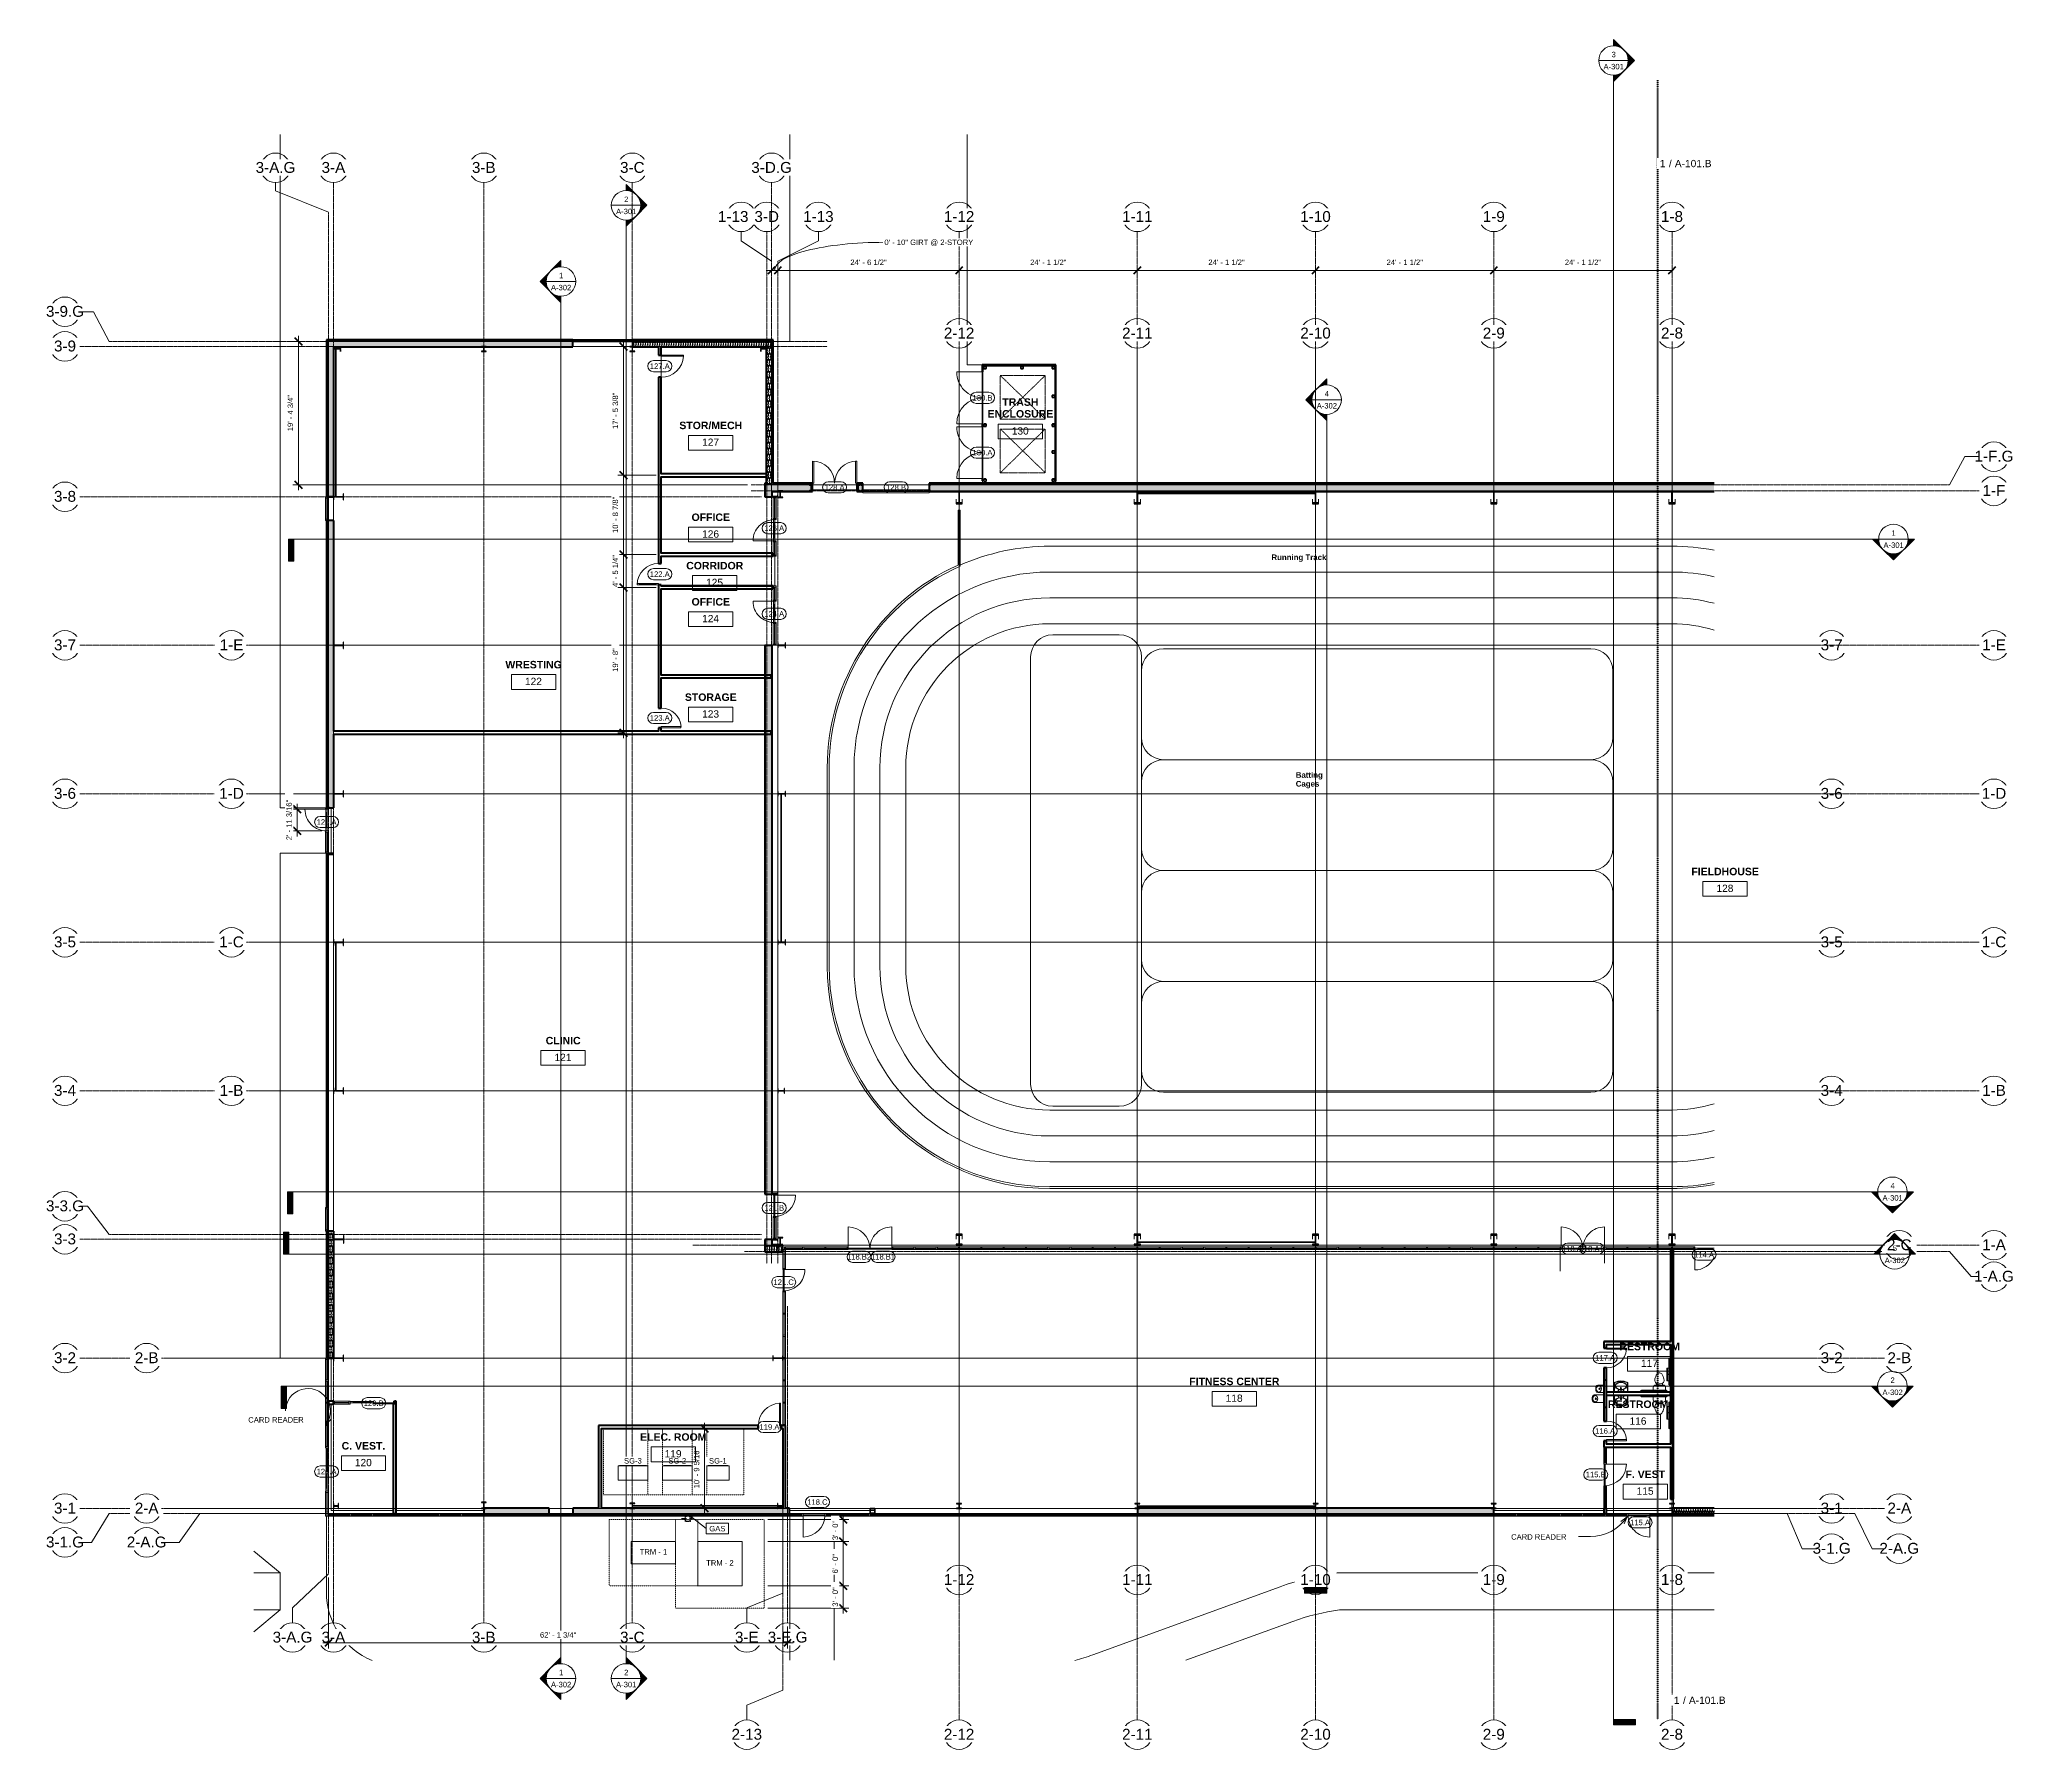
# Model space of a CAD drawing. Header units: inches. Extents: x 21592 to 24810, y -23179 to -20401.
import ezdxf

# ---------------------------------------------------------------- set-up
doc = ezdxf.new("R2010")
doc.units = ezdxf.units.IN
doc.header["$MEASUREMENT"] = 0
for name, pattern in [('Dash', [0.25, 0.125, -0.125]), ('Grid Line 1_2_', [0.875, 0.5, -0.125, 0.125, -0.125]), ('Hidden 1_8_', [0.1875, 0.125, -0.0625])]:
    doc.linetypes.add(name, pattern=pattern)
for name, color, linetype, lineweight in [('A-ANNO-DIMS', 211, 'Continuous', 9), ('A-ANNO-DIMS-96', 211, 'Continuous', 9), ('A-ANNO-MATC', 214, 'Dash', 140), ('A-AREA', 32, 'Continuous', 9), ('A-AREA-IDEN', 2, 'Continuous', 9), ('A-DETL', 90, 'Continuous', 9), ('A-DETL-HDLN', 90, 'Hidden 1_8_', 9), ('A-DOOR', 31, 'Continuous', 13), ('A-DOOR-GLAZ', 31, 'Continuous', 30), ('A-DOOR-IDEN', 31, 'Continuous', 9), ('A-FLOR', 192, 'Continuous', 13), ('A-FLOR-HRAL', 11, 'Continuous', 9), ('A-FLOR-OTLN', 90, 'Continuous', 9), ('A-GLAZ-CURT', 52, 'Continuous', 9), ('A-GLAZ-CWMG', 51, 'Continuous', 9), ('A-WALL', 113, 'Continuous', 13), ('A-WALL-PATT', 111, 'Continuous', 50), ('Conc', 7, 'Continuous', 9), ('E-ELE-QPM-IDEN', 2, 'Continuous', 9), ('E-ELEC-EQPM', 71, 'Continuous', 9), ('EOP-PR', 4, 'Continuous', 9), ('G-ANNO-SYMB', 111, 'Continuous', 9), ('G-ANNO-TEXT', 231, 'Continuous', 9), ('I-WALL', 2, 'Continuous', 13), ('L-SITE-WALL', 31, 'Continuous', 13), ('P-SANR-FIXT', 6, 'Continuous', 9), ('P-SANR-FIXT-IDEN', 2, 'Continuous', 9), ('Q-SPCQ', 91, 'Continuous', 9), ('S-BEAM', 12, 'Continuous', 9), ('S-COLS', 52, 'Continuous', 9), ('S-GRID', 1, 'Continuous', 9), ('S-GRID-IDEN', 1, 'Continuous', 9)]:
    doc.layers.add(name, color=color, linetype=linetype, lineweight=lineweight)
doc.styles.add('Arial', font='arial.ttf', dxfattribs={"height": 17.703593})
doc.styles.add('Arial_1', font='arial.ttf', dxfattribs={"height": 8.851796})
doc.styles.add('Arial_2', font='arial.ttf', dxfattribs={"height": 11.802395})
doc.styles.add('Arial_3', font='arial.ttf', dxfattribs={"height": 0.122942})
doc.styles.add('Arial_B', font='arialbd.ttf', dxfattribs={"height": 9.132806})
doc.styles.add('Arial_B_1', font='arialbd.ttf', dxfattribs={"height": 12.177074})
doc.dimstyles.new('Linear_-_3_32__Arial', dxfattribs={"dimscale": 12, "dimtxt": 9, "dimasz": 1, "dimexe": 0.75, "dimexo": 0.5, "dimgap": 0.5, "dimtad": 1, "dimdec": 4, "dimrnd": 0.0625, "dimzin": 1, "dimdsep": 46, "dimlunit": 4, "dimtxsty": 'Arial_1', "dimblk1": 'OBLIQUE', "dimblk2": 'OBLIQUE', "dimsah": 1, "dimcen": 0.09, "dimdle": 0.75, "dimazin": 0, "dimtfac": 1, "dimtdec": 4, "dimtix": 1, "dimtmove": 0, "dimatfit": 3, "dimfxl": 1, "dimtvp": 1, "dimtfill": 1, "dimfrac": 2, "dimtolj": 1, "dimtzin": 0, "dimarcsym": 2})
doc.dimstyles.new('Linear_-_3_32__Arial_1', dxfattribs={"dimscale": 12, "dimtxt": 9, "dimasz": 1, "dimexe": 0.75, "dimexo": 0.5, "dimgap": 0.5, "dimtad": 1, "dimdec": 4, "dimrnd": 0.0625, "dimzin": 1, "dimdsep": 46, "dimlunit": 4, "dimtxsty": 'Arial_1', "dimblk1": 'OBLIQUE', "dimblk2": 'OBLIQUE', "dimsah": 1, "dimcen": 0.09, "dimdle": 0.75, "dimazin": 0, "dimtfac": 1, "dimtdec": 4, "dimtix": 1, "dimtmove": 1, "dimatfit": 3, "dimfxl": 1, "dimtvp": 1, "dimtfill": 1, "dimfrac": 2, "dimtolj": 1, "dimtzin": 0, "dimarcsym": 2})
doc.dimstyles.new('Linear_-_3_32__Arial_2', dxfattribs={"dimscale": 12, "dimtxt": 9, "dimasz": 1, "dimexe": 0.75, "dimexo": 0.5, "dimgap": 0.5, "dimtad": 1, "dimdec": 4, "dimrnd": 0.0625, "dimzin": 1, "dimdsep": 46, "dimlunit": 4, "dimtxsty": 'Arial_1', "dimblk1": 'OBLIQUE', "dimblk2": 'OBLIQUE', "dimsah": 1, "dimcen": 0.09, "dimdle": 0.75, "dimazin": 0, "dimtfac": 1, "dimtdec": 4, "dimtix": 1, "dimtmove": 0, "dimatfit": 3, "dimfxl": 1, "dimtvp": 1, "dimtfill": 1, "dimfrac": 2, "dimtolj": 1, "dimtzin": 0, "dimarcsym": 2})
doc.dimstyles.new('Linear_-_3_32__Arial_3', dxfattribs={"dimscale": 12, "dimtxt": 9, "dimasz": 1, "dimexe": 0.75, "dimexo": 0.5, "dimgap": 0.5, "dimtad": 1, "dimdec": 4, "dimrnd": 0.0625, "dimzin": 1, "dimdsep": 46, "dimlunit": 4, "dimtxsty": 'Arial_1', "dimblk1": 'OBLIQUE', "dimblk2": 'OBLIQUE', "dimsah": 1, "dimcen": 0.09, "dimdle": 0.75, "dimazin": 0, "dimtfac": 1, "dimtdec": 4, "dimtix": 1, "dimtmove": 0, "dimatfit": 3, "dimfxl": 1, "dimtvp": 1, "dimtfill": 1, "dimfrac": 2, "dimtolj": 1, "dimtzin": 0, "dimarcsym": 2})
pattern_1 = [(0, (0, 0), (30.72, 7.68), [1.267, -21.773, 1.267, -21.773, -122.88]), (0, (0, 0), (30.72, 7.68), [-46.08, 1.267, -44.813, 1.267, -21.773, -53.76]), (0, (0, 0), (30.72, 7.68), [-115.2, 1.267, -14.093, 1.267, -37.133]), (120, (11.52, 3.84), (-22.0110751, 22.7643004), [1.267, -21.773, 1.267, -21.773, -122.88]), (120, (11.52, 3.84), (-22.0110751, 22.7643004), [-46.08, 1.267, -44.813, 1.267, -21.773, -53.76]), (120, (11.52, 3.84), (-22.0110751, 22.7643004), [-115.2, 1.267, -14.093, 1.267, -37.133]), (240, (15.36, 19.2), (-8.7089249, -30.4443004), [1.267, -21.773, 1.267, -21.773, -122.88]), (240, (15.36, 19.2), (-8.7089249, -30.4443004), [-46.08, 1.267, -44.813, 1.267, -21.773, -53.76]), (240, (15.36, 19.2), (-8.7089249, -30.4443004), [-115.2, 1.267, -14.093, 1.267, -37.133])]
pattern_2 = [(45, (0, 0), (-9.503515, 9.503515), []), (45, (0, 14.4), (-9.503515, 9.503515), [])]
pattern_3 = [(161.57, (0.48, 0.48), (-3.839953776, -1.544e-05), [0, -27.322, 3.034, 0]), (18.43, (-0.48, 0.48), (-3.839953776, 1.544e-05), [0, -27.322, 3.034, 0]), (108.43, (0.48, 0.48), (1.919622, -9.60052459), [9.106, -21.25]), (71.57, (-0.48, 0.48), (1.919622, 9.60052459), [9.106, -21.25])]
pattern_4 = [(0, (0, 0), (0, 12), []), (90, (0, 0), (-12, 7e-16), [])]
pattern_5 = [(225, (24243.89, -22360.053), (9.503515, -9.503515), []), (225, (24243.89, -22374.453), (9.503515, -9.503515), [])]
pattern_6 = [(225, (23954.39, -22360.053), (9.503515, -9.503515), []), (225, (23954.39, -22374.453), (9.503515, -9.503515), [])]
pattern_7 = [(225, (23664.89, -22360.053), (9.503515, -9.503515), []), (225, (23664.89, -22374.453), (9.503515, -9.503515), [])]
pattern_8 = [(225, (23375.39, -22360.053), (9.503515, -9.503515), []), (225, (23375.39, -22374.453), (9.503515, -9.503515), [])]
pattern_9 = [(225, (23085.89, -22360.053), (9.503515, -9.503515), []), (225, (23085.89, -22374.453), (9.503515, -9.503515), [])]

msp = doc.modelspace()

# ---------------------------------------------------------------- texts
at = {"layer": 'A-AREA-IDEN', "attachment_point": 2, "line_spacing_factor": 0.938532}
for s, insert, char_height, width, style in [('TRASH\\PENCLOSURE', (23185.46801, -20983.88799), 12.177074, 123.84, 'Arial_B_1'), ('130', (23185.18198, -21030.94931), 11.802395, 32.832, 'Arial_2'), ('OFFICE', (22682.54316, -21170.9693), 12.177074, 72.432, 'Arial_B_1'), ('126', (22682.25713, -21198.41157), 11.802395, 32.832, 'Arial_2'), ('CORRIDOR', (22689.0047, -21249.58175), 12.177074, 107.568, 'Arial_B_1'), ('125', (22688.71867, -21277.02403), 11.802395, 32.832, 'Arial_2'), ('OFFICE', (22682.54316, -21308.31449), 12.177074, 72.432, 'Arial_B_1'), ('124', (22682.25713, -21335.75677), 11.802395, 32.832, 'Arial_2'), ('WRESTING', (22394.79678, -21410.38339), 12.177074, 106.272, 'Arial_B_1'), ('122', (22394.51074, -21437.82567), 11.802395, 32.832, 'Arial_2'), ('STORAGE', (22682.54316, -21463.24963), 12.177074, 97.2, 'Arial_B_1'), ('123', (22682.25713, -21490.6919), 11.802395, 32.832, 'Arial_2'), ('FIELDHOUSE', (24330.14423, -21746.4932), 12.177074, 127.152, 'Arial_B_1'), ('128', (24329.8582, -21773.93547), 11.802395, 32.832, 'Arial_2'), ('CLINIC', (22442.79678, -22021.15254), 12.177074, 65.808, 'Arial_B_1'), ('121', (22442.51074, -22048.59481), 11.802395, 32.832, 'Arial_2'), ('RESTROOM', (24207.60747, -22518.09124), 12.177074, 114.048, 'Arial_B_1'), ('117', (24207.32144, -22545.53351), 11.802395, 32.832, 'Arial_2'), ('FITNESS CENTER', (23533.00079, -22574.78193), 12.1770744, 169.776, 'Arial_B_1'), ('118', (23532.71476, -22602.2242), 11.802395, 32.832, 'Arial_2'), ('RESTROOM', (24188.98789, -22611.85468), 12.177074, 114.048, 'Arial_B_1'), ('116', (24188.70186, -22639.29695), 11.802395, 32.832, 'Arial_2'), ('C. VEST.', (22118.50417, -22679.32385), 12.177074, 82.08, 'Arial_B_1'), ('120', (22118.21814, -22706.76612), 11.802395, 32.832, 'Arial_2'), ('F. VEST', (24200.5186, -22725.66941), 12.177074, 74.448, 'Arial_B_1'), ('115', (24200.23257, -22753.11169), 11.802395, 32.832, 'Arial_2')]:
    msp.add_mtext(s, dxfattribs=dict(at, insert=insert, char_height=char_height, width=width, style=style))
at = {"layer": 'A-DOOR-IDEN', "char_height": 8.851796, "attachment_point": 2, "line_spacing_factor": 0.938532, "style": 'Arial_1'}
for s, insert, width in [('127.A', (22599.73367, -20927.21092), 38.556), ('130.B', (23123.9439, -20978.64842), 38.556), ('130.A', (23123.9439, -21067.64842), 38.556), ('128.A', (22883.7239, -21124.02342), 38.556), ('128.B', (22983.4739, -21124.02342), 38.556), ('126.A', (22785.5979, -21190.43073), 38.556), ('122.A', (22599.73367, -21265.05467), 38.556), ('124.A', (22785.5979, -21329.61611), 38.556), ('121.A', (22058.4739, -21667.86611), 38.556), ('121.B', (22785.5979, -22294.61611), 38.556), ('118.B2', (22923.42358, -22374.08281), 46.764), ('118.B1', (22962.39358, -22374.08281), 46.764), ('118.A2', (24084.69159, -22360.89842), 46.764), ('118.A1', (24113.50621, -22360.89842), 46.764), ('114.A', (24295.97172, -22370.6317), 38.556), ('121.C', (22800.9739, -22415.24111), 39.312), ('117.A', (24135.2864, -22538.21092), 38.556), ('120.B', (22135.03534, -22611.77342), 38.556), ('119.A', (22777.9114, -22650.46092), 38.556), ('116.A', (24135.2864, -22656.89842), 38.556), ('120.A', (22058.4739, -22722.83486), 38.556), ('115.B', (24119.95999, -22727.72946), 38.556), ('115.A', (24191.99099, -22805.54349), 38.556)]:
    msp.add_mtext(s, dxfattribs=dict(at, insert=insert, width=width))
at = {"layer": 'G-ANNO-SYMB', "attachment_point": 2, "line_spacing_factor": 0.938532, "style": 'Arial_1'}
for s, insert, char_height, width in [('3', (24149.14268, -20420.93171), 8.8518, 8.208), ('A-301', (24149.14268, -20440.56795), 8.851796, 39.312), ('A-301', (22545.24916, -20675.80978), 8.851796, 39.312), ('2', (22545.24916, -20656.17353), 8.8518, 8.208), ('1', (22439.48099, -20779.91299), 8.8518, 8.208), ('A-302', (22439.48099, -20799.54923), 8.851796, 39.312), ('4', (23683.27075, -20971.9158), 8.8518, 8.208), ('A-302', (23683.27075, -20991.55205), 8.851796, 39.312), ('1', (24603.88279, -21198.35349), 8.8518, 8.208), ('A-301', (24603.88279, -21217.98973), 8.851796, 39.312), ('4', (24602.29023, -22258.66396), 8.8518, 8.208), ('A-301', (24602.29023, -22278.30021), 8.851796, 39.312), ('2', (24602.19983, -22574.46116), 8.8518, 8.208), ('A-302', (24602.19983, -22594.09741), 8.851796, 39.312), ('1', (22439.48099, -23049.21766), 8.8518, 8.208), ('2', (22545.24916, -23049.21766), 8.8518, 8.208), ('A-302', (22439.48099, -23068.8539), 8.851796, 39.312), ('A-301', (22545.24916, -23068.8539), 8.851796, 39.312)]:
    msp.add_mtext(s, dxfattribs=dict(at, insert=insert, char_height=char_height, width=width))
at = {"layer": 'P-SANR-FIXT-IDEN', "insert": (22693.25382, -22815.59689), "char_height": 8.851796, "width": 31.104, "attachment_point": 2, "line_spacing_factor": 0.938532, "style": 'Arial_1'}
msp.add_mtext('GAS', dxfattribs=at)

# ---------------------------------------------------------------- blocks, each defined once
blk = doc.blocks.new('Toilet-Domestic-3D - Toilet-Domestic-3D-3240-Enlarged First Floor Plan _West_')
at = {"layer": 'P-SANR-FIXT', "color": 7}
for p, q in [((-10, 18), (-10, 19.5)), ((-10, 11.7), (-10, 16.5)), ((-7.4, 1), (-7.5, 0)), ((-7.5, 0), (-7.3, -2)), ((-7.2, 2), (-7.4, 1)), ((-7, 3), (-7.2, 2)), ((-6.4, 4), (-7, 3)), ((-5.2, 5), (-6.4, 4)), ((6.2, 8), (-6.3, 8)), ((-4.9, 8), (-5.2, 5)), ((-3.8, 5.5), (-5.2, 5)), ((-1, 6), (-3.8, 5.5)), ((1, 6), (-1, 6)), ((3.8, 5.5), (1, 6)), ((5.2, 5), (3.8, 5.5)), ((4.9, 8), (5.2, 5)), ((6.4, 4), (5.2, 5)), ((7, 3), (6.4, 4)), ((7.2, 2), (7, 3)), ((7.4, 1), (7.2, 2)), ((7.3, -2), (7.5, 0)), ((7.5, 0), (7.4, 1)), ((10, 19.5), (10, 18)), ((10, 16.5), (10, 11.7)), ((-7.3, -2), (-6.8, -4)), ((-6.8, -4), (-6.1, -6)), ((-6.1, -6), (-5.1, -8)), ((-5.1, -8), (-3.7, -10)), ((-3.7, -10), (-2.7, -11)), ((-2.7, -11), (-1.9, -11.5)), ((-1.9, -11.5), (-0.5, -12)), ((-0.5, -12), (0.5, -12)), ((0.5, -12), (1.9, -11.5)), ((1.9, -11.5), (2.7, -11)), ((2.7, -11), (3.7, -10)), ((3.7, -10), (5.1, -8)), ((5.1, -8), (6.1, -6)), ((6.1, -6), (6.8, -4)), ((6.8, -4), (7.3, -2))]:
    blk.add_line(p, q, dxfattribs=at)
for centre, start, end in [((-6.3, 11.7), 180, 270), ((6.2, 11.7), 270, 360)]:
    blk.add_arc(centre, 3.73, start, end, dxfattribs=at)
blk = doc.blocks.new('Sink-Bathroom-Kohler-Pinoir-2035-8 - Vitreous_China-0-White-3242-Enlarged First Floor Plan _West_')
at = {"layer": 'P-SANR-FIXT', "color": 7}
for p, q in [((24149.9, -22603), (24149.9, -22603.5)), ((24150.2, -22603.5), (24150.2, -22603)), ((24150.6, -22603), (24150.6, -22603.5)), ((24150.6, -22603.3), (24161, -22603.3)), ((24161, -22603.5), (24150.6, -22603.5)), ((24161, -22603.3), (24171.5, -22603.3)), ((24171.5, -22603.5), (24161, -22603.5)), ((24171.5, -22603.5), (24171.5, -22603)), ((24171.9, -22603), (24171.9, -22603.5)), ((24172.2, -22603.5), (24172.2, -22603))]:
    blk.add_line(p, q, dxfattribs=at)
for centre, radius, start, end in [((24256.3, -22610.5), 106.6, 176.2165, 183.7817), ((24151.5, -22617.6), 1.54, 179.9655, 246.0395), ((24256.3, -22610.5), 106.3, 176.2119, 183.7865), ((24151.5, -22617.6), 1.29, 179.6035, 246.0123), ((24256.3, -22610.5), 105.9, 176.2045, 183.7955), ((24151.5, -22617.6), 0.875, 178.7073, 245.9447), ((24156.5, -22613), 4.9, 129.3634, 236.4486), ((24156.5, -22613), 4.26, 129.5775, 236.6442), ((24161, -22619.6), 12.8, 53.5725, 126.4275), ((24161, -22619.6), 12.2, 53.6508, 126.3492), ((24161, -22607.3), 12.2, 233.7683, 306.2317), ((24161, -22607.3), 11.6, 233.6931, 306.3069), ((24157.1, -22605.3), 0.692, 0, 180), ((24157.1, -22605.3), 0.692, 180, 0), ((24161, -22609.4), 0.934, 0, 180), ((24161, -22609.4), 0.934, 180, 0), ((24161, -22605.3), 0.69, 0, 180), ((24161, -22605.3), 0.69, 180, 0), ((24165, -22605.3), 0.69, 0, 180), ((24165, -22605.3), 0.69, 180, 0), ((24165.6, -22613), 4.26, 303.3558, 50.4225), ((24165.6, -22613), 4.9, 303.5514, 50.6366), ((24170.6, -22617.6), 0.862, 293.6698, 1.9217), ((24170.6, -22617.6), 1.28, 293.6698, 0.9035), ((24170.6, -22617.6), 1.53, 293.6698, 0.4943), ((24065.8, -22610.5), 105.9, 356.2045, 3.7955), ((24065.8, -22610.5), 106.3, 356.2146, 3.7881), ((24065.8, -22610.5), 106.6, 356.22, 3.7835), ((24161, -22595.7), 25.4, 246.3258, 293.6698), ((24161, -22595.7), 25.2, 246.3274, 293.6698), ((24161, -22595.7), 24.7, 246.3302, 293.6698)]:
    blk.add_arc(centre, radius, start, end, dxfattribs=at)
blk = doc.blocks.new('Drinking_Fountain-Haws_Corporation-Wall_Mounted_1119 - 1119-11062-Enlarged First Floor Plan _West_')
at = {"layer": 'P-SANR-FIXT', "color": 7}
for p, q in [((43.1, 4.7), (11.1, 4.7)), ((11.1, 4.7), (11.1, 4.2)), ((13.1, 19.5), (13.1, 4.7)), ((25.1, 4.7), (25.1, 19.5)), ((29.1, 13.7), (29.1, 4.7)), ((41.1, 4.7), (41.1, 13.7)), ((43.1, 4.2), (43.1, 4.7))]:
    blk.add_line(p, q, dxfattribs=at)
for centre, radius in [((19.1, 16.7), 1.13), ((22.9, 20.5), 0.625), ((35.1, 10.9), 1.13), ((38.9, 14.8), 0.625)]:
    blk.add_circle(centre, radius, dxfattribs=at)
for centre, radius, start, end in [((16.1, 19.5), 3, 97.5776, 180), ((19.1, -3.1), 25.8, 82.4224, 97.5776), ((22.1, 19.5), 3, 360, 82.4224), ((32.1, 13.7), 3, 97.5776, 180), ((35.1, -8.8), 25.7, 82.4224, 97.5776), ((38.1, 13.7), 3, 360, 82.4224)]:
    blk.add_arc(centre, radius, start, end, dxfattribs=at)
for centre, ratio in [((19.1, 17.8), 0.786373), ((35.1, 12.1), 0.786365)]:
    blk.add_ellipse(centre, major_axis=(-5.25, 0), ratio=ratio, dxfattribs=at)
blk = doc.blocks.new('Toilet-Domestic-3D - Toilet-Domestic-3D-11065-Enlarged First Floor Plan _West_')
at = {"layer": 'P-SANR-FIXT', "color": 7}
for p, q in [((-7.5, 0), (-7.3, 2)), ((-7.3, 2), (-6.8, 4)), ((-6.8, 4), (-6.1, 6)), ((-6.1, 6), (-5.1, 8)), ((-5.1, 8), (-3.7, 10)), ((-3.7, 10), (-2.7, 11)), ((-2.7, 11), (-1.9, 11.5)), ((-1.9, 11.5), (-0.5, 12)), ((-0.5, 12), (0.5, 12)), ((0.5, 12), (1.9, 11.5)), ((1.9, 11.5), (2.7, 11)), ((2.7, 11), (3.7, 10)), ((3.7, 10), (5.1, 8)), ((5.1, 8), (6.1, 6)), ((6.1, 6), (6.8, 4)), ((6.8, 4), (7.3, 2)), ((7.3, 2), (7.5, 0)), ((-10, -11.7), (-10, -16.5)), ((-10, -18), (-10, -19.5)), ((-7.4, -1), (-7.5, 0)), ((-7.2, -2), (-7.4, -1)), ((-7, -3), (-7.2, -2)), ((-6.4, -4), (-7, -3)), ((-5.2, -5), (-6.4, -4)), ((6.2, -8), (-6.3, -8)), ((-3.8, -5.5), (-5.2, -5)), ((-4.9, -8), (-5.2, -5)), ((-1, -6), (-3.8, -5.5)), ((1, -6), (-1, -6)), ((3.8, -5.5), (1, -6)), ((5.2, -5), (3.8, -5.5)), ((4.9, -8), (5.2, -5)), ((6.4, -4), (5.2, -5)), ((7, -3), (6.4, -4)), ((7.2, -2), (7, -3)), ((7.4, -1), (7.2, -2)), ((7.5, 0), (7.4, -1)), ((10, -16.5), (10, -11.7)), ((10, -19.5), (10, -18))]:
    blk.add_line(p, q, dxfattribs=at)
for centre, start, end in [((-6.3, -11.7), 90, 180), ((6.2, -11.7), 0, 90)]:
    blk.add_arc(centre, 3.73, start, end, dxfattribs=at)
blk = doc.blocks.new('Sink-Bathroom-Kohler-Pinoir-2035-8 - Vitreous_China-0-White-11071-Enlarged First Floor Plan _West_')
at = {"layer": 'P-SANR-FIXT', "color": 7}
for p, q in [((24149.9, -22598.2), (24149.9, -22597.7)), ((24150.2, -22597.7), (24150.2, -22598.2)), ((24150.6, -22598.2), (24150.6, -22597.7)), ((24161, -22597.7), (24150.6, -22597.7)), ((24150.6, -22597.9), (24161, -22597.9)), ((24171.5, -22597.7), (24161, -22597.7)), ((24161, -22597.9), (24171.5, -22597.9)), ((24171.5, -22597.7), (24171.5, -22598.2)), ((24171.9, -22598.2), (24171.9, -22597.7)), ((24172.2, -22597.7), (24172.2, -22598.2))]:
    blk.add_line(p, q, dxfattribs=at)
for centre, radius, start, end in [((24256.3, -22590.7), 106.6, 176.2183, 183.7835), ((24151.5, -22583.7), 1.54, 113.9605, 180.0345), ((24256.3, -22590.7), 106.3, 176.2135, 183.7881), ((24151.5, -22583.7), 1.29, 113.9877, 180.3965), ((24256.3, -22590.7), 105.9, 176.2045, 183.7955), ((24151.5, -22583.7), 0.875, 114.0553, 181.2927), ((24161, -22605.5), 25.4, 66.3302, 113.6742), ((24161, -22605.5), 25.2, 66.3302, 113.6726), ((24161, -22605.5), 24.7, 66.3302, 113.6698), ((24156.5, -22588.2), 4.9, 123.5514, 230.6366), ((24156.5, -22588.2), 4.26, 123.3558, 230.4225), ((24161, -22594), 12.2, 53.7683, 126.2317), ((24161, -22594), 11.6, 53.6931, 126.3069), ((24165.6, -22588.2), 4.26, 309.5775, 56.6442), ((24165.6, -22588.2), 4.9, 309.3634, 56.4486), ((24170.6, -22583.7), 0.862, 358.0783, 66.3302), ((24170.6, -22583.7), 1.28, 359.0965, 66.3302), ((24170.6, -22583.7), 1.53, 359.5057, 66.3302), ((24065.8, -22590.7), 105.9, 356.2045, 3.7955), ((24065.8, -22590.7), 106.3, 356.2119, 3.7854), ((24065.8, -22590.7), 106.6, 356.2165, 3.78), ((24161, -22581.7), 12.8, 233.5725, 306.4275), ((24161, -22581.7), 12.2, 233.6508, 306.3492), ((24157.1, -22595.9), 0.692, 0, 180), ((24157.1, -22595.9), 0.692, 180, 0), ((24161, -22591.9), 0.934, 0, 180), ((24161, -22591.9), 0.934, 180, 0), ((24161, -22595.9), 0.69, 0, 180), ((24161, -22595.9), 0.69, 180, 0), ((24165, -22595.9), 0.69, 0, 180), ((24165, -22595.9), 0.69, 180, 0)]:
    blk.add_arc(centre, radius, start, end, dxfattribs=at)
blk = doc.blocks.new('817_Grab_Bars - 8170-001420-25752-Enlarged First Floor Plan _West_')
at = {"layer": 'Q-SPCQ', "color": 7}
for p, q in [((24192, -22598), (24192, -22598.2)), ((24192, -22598), (24193.5, -22598)), ((24192.8, -22597.2), (24192.8, -22598)), ((24193.5, -22598), (24195.1, -22598)), ((24194.3, -22598), (24194.3, -22597.2)), ((24234.3, -22595.2), (24194.8, -22595.2)), ((24194.8, -22596.7), (24234.3, -22596.7)), ((24195.1, -22598.2), (24195.1, -22598)), ((24234, -22598), (24234, -22598.2)), ((24234, -22598), (24235.5, -22598)), ((24234.8, -22597.2), (24234.8, -22598)), ((24235.5, -22598), (24237.1, -22598)), ((24236.3, -22598), (24236.3, -22597.2)), ((24237.1, -22598.2), (24237.1, -22598))]:
    blk.add_line(p, q, dxfattribs=at)
at = {"layer": 'Q-SPCQ', "color": 7, "flags": 128}
for points in [[(24194.8, -22595.2), (24194.7, -22595.2), (24194.6, -22595.2), (24194.5, -22595.3), (24194.4, -22595.3), (24194.4, -22595.3), (24194.3, -22595.3), (24194.2, -22595.3), (24194.1, -22595.3), (24194.1, -22595.4), (24194, -22595.4), (24193.9, -22595.4), (24193.8, -22595.5), (24193.8, -22595.5), (24193.7, -22595.5), (24193.6, -22595.6), (24193.6, -22595.6), (24193.5, -22595.7), (24193.4, -22595.7), (24193.4, -22595.8), (24193.3, -22595.8), (24193.3, -22595.9), (24193.2, -22596), (24193.2, -22596), (24193.1, -22596.1), (24193.1, -22596.2), (24193, -22596.2), (24193, -22596.3), (24193, -22596.4), (24192.9, -22596.4), (24192.9, -22596.5), (24192.9, -22596.6), (24192.8, -22596.7), (24192.8, -22596.7), (24192.8, -22596.8), (24192.8, -22596.9), (24192.8, -22597), (24192.8, -22597.1), (24192.8, -22597.1), (24192.8, -22597.2), (24192.8, -22597.2)], [(24194.3, -22597.2), (24194.3, -22597.2), (24194.3, -22597.2), (24194.3, -22597.2), (24194.3, -22597.2), (24194.3, -22597.1), (24194.3, -22597.1), (24194.3, -22597.1), (24194.3, -22597.1), (24194.3, -22597.1), (24194.3, -22597), (24194.3, -22597), (24194.3, -22597), (24194.3, -22597), (24194.3, -22597), (24194.4, -22597), (24194.4, -22596.9), (24194.4, -22596.9), (24194.4, -22596.9), (24194.4, -22596.9), (24194.4, -22596.9), (24194.4, -22596.9), (24194.4, -22596.9), (24194.5, -22596.8), (24194.5, -22596.8), (24194.5, -22596.8), (24194.5, -22596.8), (24194.5, -22596.8), (24194.5, -22596.8), (24194.6, -22596.8), (24194.6, -22596.8), (24194.6, -22596.8), (24194.6, -22596.8), (24194.6, -22596.8), (24194.7, -22596.8), (24194.7, -22596.7), (24194.7, -22596.7), (24194.7, -22596.7), (24194.7, -22596.7), (24194.8, -22596.7), (24194.8, -22596.7)], [(24236.3, -22597.2), (24236.3, -22597.2), (24236.3, -22597.1), (24236.3, -22597), (24236.2, -22596.9), (24236.2, -22596.8), (24236.2, -22596.8), (24236.2, -22596.7), (24236.2, -22596.6), (24236.1, -22596.5), (24236.1, -22596.5), (24236.1, -22596.4), (24236, -22596.3), (24236, -22596.2), (24236, -22596.2), (24235.9, -22596.1), (24235.9, -22596), (24235.8, -22596), (24235.8, -22595.9), (24235.7, -22595.9), (24235.7, -22595.8), (24235.6, -22595.8), (24235.5, -22595.7), (24235.5, -22595.6), (24235.4, -22595.6), (24235.3, -22595.6), (24235.3, -22595.5), (24235.2, -22595.5), (24235.1, -22595.4), (24235.1, -22595.4), (24235, -22595.4), (24234.9, -22595.3), (24234.8, -22595.3), (24234.8, -22595.3), (24234.7, -22595.3), (24234.6, -22595.3), (24234.5, -22595.3), (24234.4, -22595.2), (24234.4, -22595.2), (24234.3, -22595.2), (24234.3, -22595.2)], [(24234.3, -22596.7), (24234.3, -22596.7), (24234.3, -22596.7), (24234.3, -22596.7), (24234.3, -22596.7), (24234.4, -22596.8), (24234.4, -22596.8), (24234.4, -22596.8), (24234.4, -22596.8), (24234.4, -22596.8), (24234.5, -22596.8), (24234.5, -22596.8), (24234.5, -22596.8), (24234.5, -22596.8), (24234.5, -22596.8), (24234.5, -22596.8), (24234.6, -22596.8), (24234.6, -22596.9), (24234.6, -22596.9), (24234.6, -22596.9), (24234.6, -22596.9), (24234.6, -22596.9), (24234.7, -22596.9), (24234.7, -22596.9), (24234.7, -22597), (24234.7, -22597), (24234.7, -22597), (24234.7, -22597), (24234.7, -22597), (24234.7, -22597), (24234.7, -22597.1), (24234.7, -22597.1), (24234.7, -22597.1), (24234.7, -22597.1), (24234.8, -22597.1), (24234.8, -22597.2), (24234.8, -22597.2), (24234.8, -22597.2), (24234.8, -22597.2), (24234.8, -22597.2), (24234.8, -22597.2)]]:
    blk.add_lwpolyline(points, dxfattribs=at)
blk = doc.blocks.new('817_Grab_Bars - 8170-001420-V19-Enlarged First Floor Plan _West_')
at = {"layer": 'Q-SPCQ', "color": 7}
for p, q in [((24238.5, -22616.2), (24238.5, -22655.7)), ((24240, -22655.7), (24240, -22616.2)), ((24241.2, -22614.2), (24240.5, -22614.2)), ((24240.5, -22615.7), (24241.2, -22615.7)), ((24241.5, -22613.4), (24241.2, -22613.4)), ((24241.2, -22615), (24241.2, -22613.4)), ((24241.2, -22616.6), (24241.2, -22615)), ((24241.2, -22616.6), (24241.5, -22616.6)), ((24241.2, -22656.2), (24240.5, -22656.2)), ((24240.5, -22657.7), (24241.2, -22657.7)), ((24241.5, -22655.4), (24241.2, -22655.4)), ((24241.2, -22657), (24241.2, -22655.4)), ((24241.2, -22658.6), (24241.2, -22657)), ((24241.2, -22658.6), (24241.5, -22658.6))]:
    blk.add_line(p, q, dxfattribs=at)
at = {"layer": 'Q-SPCQ', "color": 7, "flags": 128}
for points in [[(24240.5, -22614.2), (24240.4, -22614.2), (24240.4, -22614.2), (24240.3, -22614.3), (24240.2, -22614.3), (24240.1, -22614.3), (24240, -22614.3), (24240, -22614.3), (24239.9, -22614.3), (24239.8, -22614.4), (24239.7, -22614.4), (24239.7, -22614.4), (24239.6, -22614.5), (24239.5, -22614.5), (24239.5, -22614.5), (24239.4, -22614.6), (24239.3, -22614.6), (24239.3, -22614.7), (24239.2, -22614.7), (24239.1, -22614.8), (24239.1, -22614.8), (24239, -22614.9), (24239, -22615), (24238.9, -22615), (24238.9, -22615.1), (24238.8, -22615.2), (24238.8, -22615.2), (24238.8, -22615.3), (24238.7, -22615.4), (24238.7, -22615.4), (24238.7, -22615.5), (24238.6, -22615.6), (24238.6, -22615.7), (24238.6, -22615.7), (24238.6, -22615.8), (24238.5, -22615.9), (24238.5, -22616), (24238.5, -22616.1), (24238.5, -22616.1), (24238.5, -22616.2), (24238.5, -22616.2)], [(24240, -22616.2), (24240, -22616.2), (24240, -22616.2), (24240, -22616.2), (24240, -22616.2), (24240, -22616.1), (24240, -22616.1), (24240, -22616.1), (24240, -22616.1), (24240, -22616.1), (24240.1, -22616), (24240.1, -22616), (24240.1, -22616), (24240.1, -22616), (24240.1, -22616), (24240.1, -22616), (24240.1, -22615.9), (24240.1, -22615.9), (24240.1, -22615.9), (24240.2, -22615.9), (24240.2, -22615.9), (24240.2, -22615.9), (24240.2, -22615.9), (24240.2, -22615.8), (24240.2, -22615.8), (24240.2, -22615.8), (24240.3, -22615.8), (24240.3, -22615.8), (24240.3, -22615.8), (24240.3, -22615.8), (24240.3, -22615.8), (24240.4, -22615.8), (24240.4, -22615.8), (24240.4, -22615.8), (24240.4, -22615.8), (24240.4, -22615.7), (24240.5, -22615.7), (24240.5, -22615.7), (24240.5, -22615.7), (24240.5, -22615.7), (24240.5, -22615.7)], [(24238.5, -22655.7), (24238.5, -22655.8), (24238.5, -22655.9), (24238.5, -22656), (24238.5, -22656.1), (24238.6, -22656.1), (24238.6, -22656.2), (24238.6, -22656.3), (24238.6, -22656.4), (24238.6, -22656.4), (24238.7, -22656.5), (24238.7, -22656.6), (24238.7, -22656.7), (24238.8, -22656.7), (24238.8, -22656.8), (24238.9, -22656.9), (24238.9, -22656.9), (24239, -22657), (24239, -22657.1), (24239.1, -22657.1), (24239.1, -22657.2), (24239.2, -22657.2), (24239.2, -22657.3), (24239.3, -22657.3), (24239.4, -22657.4), (24239.4, -22657.4), (24239.5, -22657.5), (24239.6, -22657.5), (24239.6, -22657.5), (24239.7, -22657.6), (24239.8, -22657.6), (24239.9, -22657.6), (24239.9, -22657.7), (24240, -22657.7), (24240.1, -22657.7), (24240.2, -22657.7), (24240.3, -22657.7), (24240.3, -22657.7), (24240.4, -22657.7), (24240.5, -22657.7), (24240.5, -22657.7)], [(24240.5, -22656.2), (24240.5, -22656.2), (24240.5, -22656.2), (24240.5, -22656.2), (24240.4, -22656.2), (24240.4, -22656.2), (24240.4, -22656.2), (24240.4, -22656.2), (24240.4, -22656.2), (24240.3, -22656.2), (24240.3, -22656.2), (24240.3, -22656.2), (24240.3, -22656.2), (24240.3, -22656.2), (24240.2, -22656.2), (24240.2, -22656.2), (24240.2, -22656.1), (24240.2, -22656.1), (24240.2, -22656.1), (24240.2, -22656.1), (24240.2, -22656.1), (24240.1, -22656.1), (24240.1, -22656.1), (24240.1, -22656), (24240.1, -22656), (24240.1, -22656), (24240.1, -22656), (24240.1, -22656), (24240.1, -22656), (24240.1, -22655.9), (24240, -22655.9), (24240, -22655.9), (24240, -22655.9), (24240, -22655.9), (24240, -22655.8), (24240, -22655.8), (24240, -22655.8), (24240, -22655.8), (24240, -22655.8), (24240, -22655.7), (24240, -22655.7)]]:
    blk.add_lwpolyline(points, dxfattribs=at)
blk = doc.blocks.new('Dispenser-Toilet_Tissue-Frost_Products_LTD_-Jumbo-169 - Steel-Brushed-Stainless_Steel-39538-Enlarged First Floor Plan _West_')
at = {"layer": 'Q-SPCQ', "color": 50, "lineweight": 20}
for p, q in [((24235.6, -22560.9), (24235.6, -22563.1)), ((24235.6, -22564.7), (24235.6, -22574.2)), ((24235.6, -22575.9), (24235.6, -22578.1)), ((24235.7, -22559.4), (24235.7, -22560.8)), ((24235.7, -22560.8), (24235.7, -22578.2)), ((24235.7, -22563.2), (24235.7, -22564.6)), ((24235.7, -22574.4), (24235.7, -22575.7)), ((24235.7, -22578.2), (24235.7, -22579.6)), ((24235.8, -22559.2), (24235.8, -22579.7)), ((24236.6, -22559.2), (24235.8, -22559.2)), ((24235.8, -22579.7), (24236.6, -22579.7)), ((24236.6, -22559.3), (24236.6, -22559.2)), ((24236.6, -22559.3), (24236.6, -22579.7)), ((24236.6, -22579.7), (24236.6, -22559.3)), ((24236.6, -22559.3), (24236.6, -22559.3)), ((24236.6, -22579.7), (24236.6, -22579.7)), ((24236.6, -22579.7), (24236.6, -22579.7)), ((24236.7, -22579.7), (24236.7, -22559.2)), ((24238.5, -22559.2), (24236.7, -22559.2)), ((24236.7, -22579.7), (24238.5, -22579.7)), ((24237.3, -22569.4), (24237.3, -22569.5)), ((24237.6, -22569.4), (24237.3, -22569.4)), ((24237.3, -22569.5), (24237.6, -22569.5)), ((24237.6, -22569.5), (24237.6, -22569.4)), ((24241.5, -22559.2), (24240, -22559.2)), ((24240, -22579.7), (24241.5, -22579.7))]:
    blk.add_line(p, q, dxfattribs=at)
for radius in [0.438, 0.357]:
    blk.add_circle((24237.4, -22569.5), radius, dxfattribs=at)
for centre, radius, start, end in [((24235.7, -22560.9), 0.18, 116.3878, 180), ((24235.7, -22562.5), 0.118, 97.6431, 169.1884), ((24235.7, -22562.5), 0.18, 180, 243.6084), ((24235.7, -22562.5), 0.151, 183.1667, 250.3726), ((24235.7, -22562.5), 0.151, 182.679, 250.3653), ((24235.7, -22563.1), 0.119, 98.4805, 169.9599), ((24235.7, -22563.1), 0.151, 182.679, 250.3659), ((24235.7, -22563.1), 0.151, 182.679, 250.3659), ((24235.7, -22563.1), 0.18, 180, 243.6122), ((24235.8, -22564.7), 0.22, 123.0557, 180), ((24235.8, -22574.2), 0.22, 180, 236.9443), ((24235.7, -22575.9), 0.18, 116.3878, 180), ((24235.7, -22575.9), 0.151, 109.6341, 177.321), ((24235.7, -22575.9), 0.151, 109.6341, 177.321), ((24235.7, -22575.9), 0.119, 190.0401, 261.5195), ((24235.7, -22576.5), 0.18, 116.3878, 180), ((24235.7, -22576.5), 0.151, 109.6341, 177.321), ((24235.7, -22576.5), 0.151, 109.6341, 176.8331), ((24235.7, -22576.5), 0.118, 190.8116, 262.3569), ((24235.7, -22578.1), 0.18, 180, 243.6122), ((24235.8, -22559.4), 0.16, 90, 179.0019), ((24235.8, -22579.6), 0.16, 180, 270), ((24236.7, -22559.3), 0.0601, 90, 177.3185), ((24236.7, -22579.7), 0.06, 180, 270)]:
    blk.add_arc(centre, radius, start, end, dxfattribs=at)
blk = doc.blocks.new('Dispenser-Toilet_Tissue-Frost_Products_LTD_-Jumbo-169 - Steel-Brushed-Stainless_Steel-V20-Enlarged First Floor Plan _West_')
at = {"layer": 'Q-SPCQ', "color": 50, "lineweight": 20}
for p, q in [((24235.6, -22623.2), (24235.6, -22625.3)), ((24235.6, -22627), (24235.6, -22636.5)), ((24235.6, -22638.1), (24235.6, -22640.3)), ((24235.7, -22621.6), (24235.7, -22623)), ((24235.7, -22623), (24235.7, -22640.5)), ((24235.7, -22625.5), (24235.7, -22626.8)), ((24235.7, -22636.7), (24235.7, -22638)), ((24235.7, -22640.5), (24235.7, -22641.8)), ((24235.8, -22621.5), (24235.8, -22642)), ((24236.6, -22621.5), (24235.8, -22621.5)), ((24235.8, -22642), (24236.6, -22642)), ((24236.6, -22621.5), (24236.6, -22641.9)), ((24236.6, -22641.9), (24236.6, -22621.5)), ((24236.6, -22621.5), (24236.6, -22621.5)), ((24236.6, -22621.5), (24236.6, -22621.5)), ((24236.6, -22642), (24236.6, -22641.9)), ((24236.6, -22641.9), (24236.6, -22641.9)), ((24236.7, -22642), (24236.7, -22621.5)), ((24238.5, -22621.5), (24236.7, -22621.5)), ((24236.7, -22642), (24238.5, -22642)), ((24237.3, -22631.7), (24237.3, -22631.8)), ((24237.6, -22631.7), (24237.3, -22631.7)), ((24237.3, -22631.8), (24237.6, -22631.8)), ((24237.6, -22631.8), (24237.6, -22631.7)), ((24241.5, -22621.5), (24240, -22621.5)), ((24240, -22642), (24241.5, -22642))]:
    blk.add_line(p, q, dxfattribs=at)
for radius in [0.438, 0.357]:
    blk.add_circle((24237.4, -22631.7), radius, dxfattribs=at)
for centre, radius, start, end in [((24235.7, -22623.2), 0.18, 116.3878, 180), ((24235.7, -22624.7), 0.118, 97.6431, 169.1884), ((24235.7, -22624.7), 0.18, 180, 243.6084), ((24235.7, -22624.7), 0.151, 183.1667, 250.3726), ((24235.7, -22624.7), 0.151, 182.679, 250.3653), ((24235.7, -22625.3), 0.119, 98.4805, 169.9599), ((24235.7, -22625.3), 0.151, 182.679, 250.3659), ((24235.7, -22625.3), 0.151, 182.679, 250.3659), ((24235.7, -22625.3), 0.18, 180, 243.6122), ((24235.8, -22627), 0.22, 123.0557, 180), ((24235.8, -22636.5), 0.22, 180, 236.9443), ((24235.7, -22638.2), 0.151, 109.6341, 177.321), ((24235.7, -22638.2), 0.151, 109.6341, 177.321), ((24235.7, -22638.1), 0.18, 116.3878, 180), ((24235.7, -22638.2), 0.119, 190.0401, 261.5195), ((24235.7, -22638.8), 0.151, 109.6341, 177.321), ((24235.7, -22638.7), 0.151, 109.6341, 176.8331), ((24235.7, -22638.7), 0.18, 116.3878, 180), ((24235.7, -22638.8), 0.118, 190.8116, 262.3569), ((24235.7, -22640.3), 0.18, 180, 243.6122), ((24235.8, -22621.7), 0.16, 90, 179.0019), ((24235.8, -22641.8), 0.16, 180, 270), ((24236.7, -22621.6), 0.0601, 90, 177.3185), ((24236.7, -22641.9), 0.06, 180, 270)]:
    blk.add_arc(centre, radius, start, end, dxfattribs=at)
blk = doc.blocks.new('Locker Rooms and Restrooms_rvt-1-Enlarged First Floor Plan _West_')
at = {"layer": 'A-WALL-PATT', "lineweight": 9}
h = blk.add_hatch(dxfattribs=at)
h.set_pattern_fill('FP_10', style=0, pattern_type=2)
h.set_pattern_definition(pattern_1)
h.paths.add_polyline_path([(24133.6, -22622.6), (24137.1, -22622.6), (24137.1, -22622), (24133.6, -22622), (24133.6, -22579.2), (24137.1, -22579.2), (24137.1, -22578.6), (24133, -22578.6), (24133, -22622.6)], flags=0)
h = blk.add_hatch(dxfattribs=at)
h.set_pattern_fill('FP_10', style=0, pattern_type=2)
h.set_pattern_definition(pattern_1)
h.paths.add_polyline_path([(24241.5, -22598.9), (24241.5, -22598.2), (24137.7, -22598.2), (24137.7, -22598.9), (24240.9, -22598.9)], flags=0)
at = {"layer": 'A-WALL', "color": 10}
for p, q in [((24137.1, -22579.2), (24133.6, -22579.2)), ((24133.6, -22579.2), (24133.6, -22622)), ((24137.1, -22579.2), (24137.1, -22598.9)), ((24137.1, -22598.9), (24137.7, -22598.9)), ((24137.1, -22602.4), (24137.1, -22622)), ((24137.1, -22602.4), (24137.7, -22602.4)), ((24137.7, -22598.9), (24240.9, -22598.9)), ((24137.7, -22602.4), (24240.9, -22602.4)), ((24240.9, -22602.4), (24240.9, -22598.9)), ((24133.6, -22622), (24137.1, -22622))]:
    blk.add_line(p, q, dxfattribs=at)
at = {"layer": 'I-WALL', "color": 250, "lineweight": 50}
for p, q in [((24133.6, -22578.6), (24133, -22578.6)), ((24133, -22578.6), (24133, -22622.6)), ((24137.1, -22578.6), (24133.6, -22578.6)), ((24137.7, -22578.6), (24137.1, -22578.6)), ((24137.7, -22598.2), (24137.7, -22578.6)), ((24241.5, -22598.2), (24137.7, -22598.2)), ((24137.7, -22622.6), (24137.7, -22603)), ((24137.7, -22603), (24241.5, -22603)), ((24241.5, -22598.9), (24241.5, -22598.2)), ((24241.5, -22602.4), (24241.5, -22598.9)), ((24241.5, -22603), (24241.5, -22602.4)), ((24133, -22622.6), (24133.6, -22622.6)), ((24133.6, -22622.6), (24137.1, -22622.6)), ((24137.1, -22622.6), (24137.7, -22622.6))]:
    blk.add_line(p, q, dxfattribs=at)
at = {"lineweight": 9}
for name, p in [('817_Grab_Bars - 8170-001420-V19-Enlarged First Floor Plan _West_', (0, 70.7)), ('Sink-Bathroom-Kohler-Pinoir-2035-8 - Vitreous_China-0-White-11071-Enlarged First Floor Plan _West_', (0, 0)), ('Toilet-Domestic-3D - Toilet-Domestic-3D-11065-Enlarged First Floor Plan _West_', (24223.5, -22578.8)), ('Dispenser-Toilet_Tissue-Frost_Products_LTD_-Jumbo-169 - Steel-Brushed-Stainless_Steel-39538-Enlarged First Floor Plan _West_', (0, 0)), ('Sink-Bathroom-Kohler-Pinoir-2035-8 - Vitreous_China-0-White-3242-Enlarged First Floor Plan _West_', (0, 0)), ('817_Grab_Bars - 8170-001420-25752-Enlarged First Floor Plan _West_', (0, 0)), ('Toilet-Domestic-3D - Toilet-Domestic-3D-3240-Enlarged First Floor Plan _West_', (24223.5, -22622.5)), ('817_Grab_Bars - 8170-001420-V19-Enlarged First Floor Plan _West_', (0, 0)), ('Dispenser-Toilet_Tissue-Frost_Products_LTD_-Jumbo-169 - Steel-Brushed-Stainless_Steel-V20-Enlarged First Floor Plan _West_', (0, 0))]:
    blk.add_blockref(name, p, dxfattribs=at)
for name, p, rotation in [('Drinking_Fountain-Haws_Corporation-Wall_Mounted_1119 - 1119-11062-Enlarged First Floor Plan _West_', (24137.1, -22628), 90), ('817_Grab_Bars - 8170-001420-25752-Enlarged First Floor Plan _West_', (48429, -45201.2), 180)]:
    blk.add_blockref(name, p, dxfattribs=dict(at, rotation=rotation))
blk = doc.blocks.new('Struct_Xcel_Sports Complex_rvt-1-Enlarged First Floor Plan _West_')
at = {"layer": 'A-FLOR', "color": 10}
for p, q in [((22602.6, -21105.8), (22602.2, -20900.3)), ((22771.1, -21106.6), (22602.6, -21105.8)), ((22847.8, -21132.3), (22919.8, -21132.3)), ((22929.5, -21132.3), (23036.8, -21132.3)), ((23037.3, -21132.3), (23037.5, -21132.3)), ((22066.1, -21722.9), (22066.1, -21649.2)), ((22066.1, -21725.3), (22066.1, -21723.2)), ((22066.1, -22613.1), (22066.1, -22542.9)), ((22066.1, -22790.8), (22066.1, -22617.8)), ((22166.8, -22790.8), (22066.1, -22790.8)), ((22314, -22790.8), (22171.5, -22790.8)), ((22941.3, -22790.8), (22810.7, -22790.8)), ((22948.9, -22790.8), (22941.6, -22790.8)), ((22949.8, -22790.8), (22949.3, -22790.8)), ((24133, -22790.8), (23954.3, -22790.8)), ((24244, -22790.8), (24137.7, -22790.8))]:
    blk.add_line(p, q, dxfattribs=at)
at = {"layer": 'L-SITE-WALL', "color": 10}
for p, q in [((22058.1, -21143.9), (22058.1, -20899.6)), ((22847.8, -21124.3), (22919.8, -21124.3)), ((22919.8, -21132.3), (22847.8, -21132.3)), ((22929.5, -21124.3), (23036.8, -21124.3)), ((23036.8, -21132.3), (22929.5, -21132.3)), ((23037.5, -21132.3), (23037.3, -21132.3)), ((22058.1, -21649.4), (22058.1, -21182.1)), ((22066.1, -21649.2), (22066.1, -21722.9)), ((22058.1, -22298.4), (22058.1, -21722.7)), ((22066.1, -21723.2), (22066.1, -21725.3)), ((22058.1, -22543.2), (22058.1, -22336.6)), ((22066.1, -22542.9), (22066.1, -22613.1)), ((22066.1, -22617.8), (22066.1, -22790.8)), ((22058.1, -22727.2), (22058.1, -22688.8)), ((22059.6, -22798.8), (22059, -22798.8)), ((22066.1, -22790.8), (22166.8, -22790.8)), ((22171.5, -22790.8), (22314, -22790.8)), ((22420.3, -22798.8), (22313.8, -22798.8)), ((22651.4, -22798.8), (22458.5, -22798.8)), ((22811.4, -22798.8), (22652.4, -22798.8)), ((22810.7, -22790.8), (22941.3, -22790.8)), ((23337.1, -22798.8), (22941, -22798.8)), ((22941.6, -22790.8), (22948.9, -22790.8)), ((22949.3, -22790.8), (22949.8, -22790.8)), ((23954.5, -22798.8), (23375.3, -22798.8)), ((23954.3, -22790.8), (24133, -22790.8)), ((24137.7, -22790.8), (24244, -22790.8)), ((24312.3, -22798.8), (24243.8, -22798.8))]:
    blk.add_line(p, q, dxfattribs=at)
blk = doc.blocks.new('W-Wide Flange-Column - B2_F-1278758-Enlarged First Floor Plan _West_')
at = {"layer": 'S-COLS'}
h = blk.add_hatch(dxfattribs=at)
h.set_pattern_fill('FP_1', color=256, style=0, pattern_type=2)
h.set_pattern_definition([(225, (23085.89, -22783.178), (9.503515, -9.503515), []), (225, (23085.89, -22797.578), (9.503515, -9.503515), [])])
h.paths.add_polyline_path([(-4, 4.1), (-4, 3.7), (-0.8, 3.7), (-0.3, 3.5), (-0.1, 3), (-0.1, -3), (-0.3, -3.5), (-0.8, -3.7), (-4, -3.7), (-4, -4.1), (4, -4.1), (4, -3.7), (0.8, -3.7), (0.3, -3.5), (0.1, -3), (0.1, 3), (0.3, 3.5), (0.8, 3.7), (4, 3.7), (4, 4.1)], flags=0)
at = {"layer": 'S-COLS', "lineweight": 30}
for p, q in [((4, 4.1), (-4, 4.1)), ((-4, 4.1), (-4, 3.7)), ((-4, 3.7), (-0.8, 3.7)), ((-0.1, 3), (-0.1, -3)), ((0.1, -3), (0.1, 3)), ((0.8, 3.7), (4, 3.7)), ((4, 3.7), (4, 4.1)), ((-0.8, -3.7), (-4, -3.7)), ((-4, -3.7), (-4, -4.1)), ((-4, -4.1), (4, -4.1)), ((4, -3.7), (0.8, -3.7)), ((4, -4.1), (4, -3.7))]:
    blk.add_line(p, q, dxfattribs=at)
for centre, start, end in [((-0.8, 3), 0, 90), ((0.8, 3), 90, 180), ((-0.8, -3), 270, 0), ((0.8, -3), 180, 270)]:
    blk.add_arc(centre, 0.691, start, end, dxfattribs=at)
blk = doc.blocks.new('W-Wide Flange-Column - B2_F-V1-Enlarged First Floor Plan _West_')
at = {"layer": 'S-COLS'}
h = blk.add_hatch(dxfattribs=at)
h.set_pattern_fill('FP_2', color=256, style=0, pattern_type=2)
h.set_pattern_definition([(225, (23375.39, -22783.178), (9.503515, -9.503515), []), (225, (23375.39, -22797.578), (9.503515, -9.503515), [])])
h.paths.add_polyline_path([(-1.1, 4.1), (-4, 4.1), (-4, 3.7), (-0.8, 3.7), (-0.3, 3.5), (-0.1, 3), (-0.1, 0.7), (0.1, 0.7), (0.1, 0.7), (0.1, 3), (0.3, 3.5), (0.8, 3.7), (4, 3.7), (4, 4.1)], flags=0)
h.paths.add_polyline_path([(0.1, -0.2), (0, -0.3), (-0.1, -0.3), (-0.1, -3), (-0.3, -3.5), (-0.8, -3.7), (-4, -3.7), (-4, -4.1), (4, -4.1), (4, -3.7), (0.8, -3.7), (0.3, -3.5), (0.1, -3), (0.1, -0.2)], flags=0)
at = {"layer": 'S-COLS', "lineweight": 30}
for p, q in [((4, 4.1), (-4, 4.1)), ((-4, 4.1), (-4, 3.7)), ((-4, 3.7), (-0.8, 3.7)), ((-0.1, 3), (-0.1, 0.7)), ((0.1, 0.6), (0.1, 3)), ((0.8, 3.7), (4, 3.7)), ((4, 3.7), (4, 4.1)), ((-0.8, -3.7), (-4, -3.7)), ((-4, -3.7), (-4, -4.1)), ((-4, -4.1), (4, -4.1)), ((-0.1, -0.3), (-0.1, -3)), ((0.1, -3), (0.1, -0.2)), ((4, -3.7), (0.8, -3.7)), ((4, -4.1), (4, -3.7))]:
    blk.add_line(p, q, dxfattribs=at)
for centre, start, end in [((-0.8, 3), 0, 90), ((0.8, 3), 90, 180), ((-0.8, -3), 270, 0), ((0.8, -3), 180, 270)]:
    blk.add_arc(centre, 0.691, start, end, dxfattribs=at)
blk = doc.blocks.new('W-Wide Flange-Column - B2_F-V2-Enlarged First Floor Plan _West_')
at = {"layer": 'S-COLS'}
h = blk.add_hatch(dxfattribs=at)
h.set_pattern_fill('FP_3', color=256, style=0, pattern_type=2)
h.set_pattern_definition([(225, (23664.89, -22783.178), (9.503515, -9.503515), []), (225, (23664.89, -22797.578), (9.503515, -9.503515), [])])
h.paths.add_polyline_path([(-4, 4.1), (-4, 3.7), (-0.8, 3.7), (-0.3, 3.5), (-0.1, 3), (-0.1, 0.7), (0, 0.7), (0.1, 0.7), (0.1, 3), (0.3, 3.5), (0.8, 3.7), (4, 3.7), (4, 4.1), (1.2, 4.1)], flags=0)
h.paths.add_polyline_path([(-0.1, -0.2), (-0.1, -3), (-0.3, -3.5), (-0.8, -3.7), (-4, -3.7), (-4, -4.1), (4, -4.1), (4, -3.7), (0.8, -3.7), (0.3, -3.5), (0.1, -3), (0.1, -0.3), (-0.1, -0.2)], flags=0)
at = {"layer": 'S-COLS', "lineweight": 30}
for p, q in [((4, 4.1), (-4, 4.1)), ((-4, 4.1), (-4, 3.7)), ((-4, 3.7), (-0.8, 3.7)), ((-0.1, 3), (-0.1, 0.6)), ((0.1, 0.7), (0.1, 3)), ((0.8, 3.7), (4, 3.7)), ((4, 3.7), (4, 4.1)), ((-0.8, -3.7), (-4, -3.7)), ((-4, -3.7), (-4, -4.1)), ((-4, -4.1), (4, -4.1)), ((-0.1, -0.2), (-0.1, -3)), ((0.1, -3), (0.1, -0.3)), ((4, -3.7), (0.8, -3.7)), ((4, -4.1), (4, -3.7))]:
    blk.add_line(p, q, dxfattribs=at)
for centre, start, end in [((-0.8, 3), 0, 90), ((0.8, 3), 90, 180), ((-0.8, -3), 270, 0), ((0.8, -3), 180, 270)]:
    blk.add_arc(centre, 0.691, start, end, dxfattribs=at)
blk = doc.blocks.new('W-Wide Flange-Column - B2_F-V3-Enlarged First Floor Plan _West_')
at = {"layer": 'S-COLS'}
h = blk.add_hatch(dxfattribs=at)
h.set_pattern_fill('FP_4', color=256, style=0, pattern_type=2)
h.set_pattern_definition([(225, (23954.39, -22783.178), (9.503515, -9.503515), []), (225, (23954.39, -22797.578), (9.503515, -9.503515), [])])
h.paths.add_polyline_path([(-4, 4.1), (-4, 3.7), (-0.8, 3.7), (-0.3, 3.5), (-0.1, 3), (-0.1, -3), (-0.3, -3.5), (-0.8, -3.7), (-4, -3.7), (-4, -4.1), (4, -4.1), (4, -3.7), (0.8, -3.7), (0.3, -3.5), (0.1, -3), (0.1, 3), (0.3, 3.5), (0.8, 3.7), (4, 3.7), (4, 4.1)], flags=0)
at = {"layer": 'S-COLS', "lineweight": 30}
for p, q in [((4, 4.1), (-4, 4.1)), ((-4, 4.1), (-4, 3.7)), ((-4, 3.7), (-0.8, 3.7)), ((-0.1, 3), (-0.1, -3)), ((0.1, -3), (0.1, 3)), ((0.8, 3.7), (4, 3.7)), ((4, 3.7), (4, 4.1)), ((-0.8, -3.7), (-4, -3.7)), ((-4, -3.7), (-4, -4.1)), ((-4, -4.1), (4, -4.1)), ((4, -3.7), (0.8, -3.7)), ((4, -4.1), (4, -3.7))]:
    blk.add_line(p, q, dxfattribs=at)
for centre, start, end in [((-0.8, 3), 0, 90), ((0.8, 3), 90, 180), ((-0.8, -3), 270, 0), ((0.8, -3), 180, 270)]:
    blk.add_arc(centre, 0.691, start, end, dxfattribs=at)
blk = doc.blocks.new('W-Wide Flange-Column - B2_F-V4-Enlarged First Floor Plan _West_')
at = {"layer": 'S-COLS'}
h = blk.add_hatch(dxfattribs=at)
h.set_pattern_fill('FP_5', color=256, style=0, pattern_type=2)
h.set_pattern_definition([(225, (24243.89, -22783.178), (9.503515, -9.503515), []), (225, (24243.89, -22797.578), (9.503515, -9.503515), [])])
h.paths.add_polyline_path([(-4, 4.1), (-4, 3.7), (-0.8, 3.7), (-0.3, 3.5), (-0.1, 3), (-0.1, -3), (-0.3, -3.5), (-0.8, -3.7), (-4, -3.7), (-4, -4.1), (4, -4.1), (4, -3.7), (0.8, -3.7), (0.3, -3.5), (0.1, -3), (0.1, 3), (0.3, 3.5), (0.8, 3.7), (4, 3.7), (4, 4.1)], flags=0)
at = {"layer": 'S-COLS', "lineweight": 30}
for p, q in [((4, 4.1), (-4, 4.1)), ((-4, 4.1), (-4, 3.7)), ((-4, 3.7), (-0.8, 3.7)), ((-0.1, 3), (-0.1, -3)), ((0.1, -3), (0.1, 3)), ((0.8, 3.7), (4, 3.7)), ((4, 3.7), (4, 4.1)), ((-0.8, -3.7), (-4, -3.7)), ((-4, -3.7), (-4, -4.1)), ((-4, -4.1), (4, -4.1)), ((4, -3.7), (0.8, -3.7)), ((4, -4.1), (4, -3.7))]:
    blk.add_line(p, q, dxfattribs=at)
for centre, start, end in [((-0.8, 3), 0, 90), ((0.8, 3), 90, 180), ((-0.8, -3), 270, 0), ((0.8, -3), 180, 270)]:
    blk.add_arc(centre, 0.691, start, end, dxfattribs=at)
blk = doc.blocks.new('Girt_C - 8_D-1278968-Enlarged First Floor Plan _West_')
at = {"layer": 'S-BEAM'}
for p, q in [((22061.6, -21725.3), (22061.6, -22336.6)), ((22061.7, -21725.3), (22061.8, -21725.3)), ((22061.8, -21725.3), (22069.5, -21725.3)), ((22069.5, -21725.3), (22069.6, -21725.3)), ((22069.6, -21862.6), (22069.6, -21725.3)), ((22069.6, -22103.8), (22069.6, -21872.6)), ((22069.6, -22336.6), (22069.6, -22113.8))]:
    blk.add_line(p, q, dxfattribs=at)
blk = doc.blocks.new('W-Wide Flange-Column - B4_C-1278934-Enlarged First Floor Plan _West_')
at = {"layer": 'S-COLS'}
h = blk.add_hatch(dxfattribs=at)
h.set_pattern_fill('FP_8', color=256, style=0, pattern_type=2)
h.set_pattern_definition([(135, (-22783.303, -22073.765), (-9.503515, -9.503515), []), (135, (-22797.703, -22073.765), (-9.503515, -9.503515), [])])
h.paths.add_polyline_path([(4, -4.1), (4, -3.7), (0.8, -3.7), (0.3, -3.5), (0.1, -3), (0.1, 3), (0.3, 3.5), (0.8, 3.7), (4, 3.7), (4, 4.1), (-4, 4.1), (-4, 3.7), (-0.8, 3.7), (-0.3, 3.5), (-0.1, 3), (-0.1, -3), (-0.3, -3.5), (-0.8, -3.7), (-4, -3.7), (-4, -4.1)], flags=0)
at = {"layer": 'S-COLS', "lineweight": 30}
for p, q in [((4, 4.1), (-4, 4.1)), ((-4, 4.1), (-4, 3.7)), ((-4, 3.7), (-0.8, 3.7)), ((-0.1, 3), (-0.1, -3)), ((0.1, -3), (0.1, 3)), ((0.8, 3.7), (4, 3.7)), ((4, 3.7), (4, 4.1)), ((-0.8, -3.7), (-4, -3.7)), ((-4, -3.7), (-4, -4.1)), ((-4, -4.1), (4, -4.1)), ((4, -3.7), (0.8, -3.7)), ((4, -4.1), (4, -3.7))]:
    blk.add_line(p, q, dxfattribs=at)
for centre, start, end in [((-0.8, 3), 0, 90), ((0.8, 3), 90, 180), ((-0.8, -3), 270, 0), ((0.8, -3), 180, 270)]:
    blk.add_arc(centre, 0.691, start, end, dxfattribs=at)
blk = doc.blocks.new('Girt_C - 8_D-1253505-Enlarged First Floor Plan _West_')
at = {"layer": 'S-BEAM'}
for p, q in [((22458.8, -22787.3), (22420.1, -22787.3)), ((22420.1, -22795.3), (22458.8, -22795.3))]:
    blk.add_line(p, q, dxfattribs=at)
blk = doc.blocks.new('W-Wide Flange-Column - B4_F-1278967-Enlarged First Floor Plan _West_')
at = {"layer": 'S-COLS'}
h = blk.add_hatch(dxfattribs=at)
h.set_pattern_fill('FP_11', color=256, style=0, pattern_type=2)
h.set_pattern_definition([(135, (-22543.053, -22077.89), (-9.503515, -9.503515), []), (135, (-22557.453, -22077.89), (-9.503515, -9.503515), [])])
h.paths.add_polyline_path([(5, -8.2), (5, -7.8), (0.8, -7.8), (0.3, -7.6), (0.1, -7.1), (0.1, 7.1), (0.3, 7.6), (0.8, 7.8), (5, 7.8), (5, 8.2), (-5, 8.2), (-5, 7.8), (-0.8, 7.8), (-0.3, 7.6), (-0.1, 7.1), (-0.1, -7.1), (-0.3, -7.6), (-0.8, -7.8), (-5, -7.8), (-5, -8.2)], flags=0)
at = {"layer": 'S-COLS', "lineweight": 30}
for p, q in [((5, 8.2), (-5, 8.2)), ((-5, 8.2), (-5, 7.8)), ((-5, 7.8), (-0.8, 7.8)), ((-0.1, 7.1), (-0.1, -7.1)), ((0.1, -7.1), (0.1, 7.1)), ((0.8, 7.8), (5, 7.8)), ((5, 7.8), (5, 8.2)), ((-0.8, -7.8), (-5, -7.8)), ((-5, -7.8), (-5, -8.2)), ((-5, -8.2), (5, -8.2)), ((5, -7.8), (0.8, -7.8)), ((5, -8.2), (5, -7.8))]:
    blk.add_line(p, q, dxfattribs=at)
for centre, start, end in [((-0.8, 7.1), 0, 90), ((0.8, 7.1), 90, 180), ((-0.8, -7.1), 270, 0), ((0.8, -7.1), 180, 270)]:
    blk.add_arc(centre, 0.691, start, end, dxfattribs=at)
blk = doc.blocks.new('Single-Glass 1 - 2_  10 7_16_ x96_-1318953-Enlarged First Floor Plan _West_')
at = {"layer": 'A-DOOR', "lineweight": 20}
for p, q in [((15.21875, -2.375), (15.21875, -6.375)), ((17.21875, -2.375), (15.21875, -2.375)), ((15.21875, -6.375), (17.21875, -6.375)), ((17.21875, -2.375), (17.21875, -6.375)), ((15.21875, -32.8125), (15.21875, -36.8125)), ((15.21875, -32.8125), (17.21875, -32.8125)), ((17.21875, -36.8125), (15.21875, -36.8125)), ((17.21875, -32.8125), (17.21875, -36.8125))]:
    blk.add_line(p, q, dxfattribs=at)
at = {"layer": 'A-DOOR', "lineweight": 9}
for p, q in [((15.21875, -6.375), (15.21875, -32.8125)), ((17.21875, -6.375), (17.21875, -32.8125))]:
    blk.add_line(p, q, dxfattribs=at)
blk.add_arc((17.21875, -2.375), 34.4375, 180, 270, dxfattribs=at)
at = {"layer": 'A-DOOR-GLAZ'}
blk.add_line((16.21875, -32.8125), (16.21875, -6.375), dxfattribs=at)
blk = doc.blocks.new('Single-Flush - 36_ x 84_-1318930-Enlarged First Floor Plan _West_')
at = {"layer": 'A-DOOR', "lineweight": 20}
for p, q in [((16, -2.4), (16, -38.4)), ((18, -2.4), (16, -2.4)), ((18, -2.4), (18, -38.4)), ((18, -38.4), (16, -38.4))]:
    blk.add_line(p, q, dxfattribs=at)
at = {"layer": 'A-DOOR', "lineweight": 9}
blk.add_arc((18, -2.4), 36.1, 180, 266.8211, dxfattribs=at)
blk = doc.blocks.new('Rectangular Mullion - Profile_Polycarbonate_Lower-1212627-Enlarged First Floor Plan _West_')
at = {"layer": 'A-GLAZ-CWMG'}
for p, q in [((22058.3, -21726.5), (22058.4, -21726.5)), ((22058.3, -22294.7), (22058.3, -21726.5)), ((22058.4, -21726.5), (22058.5, -21726.5)), ((22058.4, -22294.7), (22058.4, -21726.5)), ((22058.5, -21726.5), (22060, -21726.5)), ((22060, -22294.7), (22060, -21726.5)), ((22060.4, -22294.7), (22060.4, -21726.5)), ((22058.4, -22294.7), (22058.3, -22294.7)), ((22058.5, -22294.7), (22058.4, -22294.7)), ((22060, -22294.7), (22058.5, -22294.7)), ((22060.4, -22294.7), (22060, -22294.7))]:
    blk.add_line(p, q, dxfattribs=at)
blk = doc.blocks.new('Rectangular Mullion - Profile_Polycarbonate_right-1180550-Enlarged First Floor Plan _West_')
at = {"layer": 'A-GLAZ-CWMG', "lineweight": 20}
for p, q in [((0, 0.984875), (-2.834, 0.984875)), ((-2.834, 0.984875), (-2.834, 0.859875)), ((-2.834, 0.859875), (-2.7715, 0.859875)), ((-2.7715, 0.859875), (-2.7715, 0.922375)), ((-2.7715, 0.922375), (-0.0625, 0.922375)), ((-0.0625, 0.922375), (-0.0625, -1.078625)), ((0, -1.141125), (0, 0.984875)), ((-3.372, -0.787125), (-3.622, -0.787125)), ((-3.622, -0.787125), (-3.622, -1.141125)), ((-3.622, -1.141125), (0, -1.141125)), ((-3.5595, -1.078625), (-3.5595, -0.849625)), ((-3.5595, -0.849625), (-3.372, -0.849625)), ((-0.0625, -1.078625), (-3.5595, -1.078625)), ((-3.372, -0.849625), (-3.372, -0.787125))]:
    blk.add_line(p, q, dxfattribs=at)
blk = doc.blocks.new('Rectangular Mullion - Profile_Polycarbonate_Lower-1275842-Enlarged First Floor Plan _West_')
at = {"layer": 'A-GLAZ-CWMG'}
for p, q in [((22944.9, -22796.6), (23333.2, -22796.6)), ((22944.9, -22798.5), (22944.9, -22796.9)), ((22944.9, -22796.9), (23333.2, -22796.9)), ((22944.9, -22798.6), (22944.9, -22798.5)), ((22944.9, -22798.7), (22944.9, -22798.6)), ((22944.9, -22798.6), (23333.2, -22798.6)), ((22944.9, -22798.7), (23333.2, -22798.7)), ((23333.2, -22796.9), (23333.2, -22798.5)), ((23333.2, -22798.5), (23333.2, -22798.6)), ((23333.2, -22798.6), (23333.2, -22798.7))]:
    blk.add_line(p, q, dxfattribs=at)
blk = doc.blocks.new('Rectangular Mullion - Profile_Polycarbonate_Upper and left-1184084-Enlarged First Floor Plan _West_')
at = {"layer": 'A-GLAZ-CWMG', "lineweight": 20}
for p, q in [((-3.622, 1.141125), (0, 1.141125)), ((-3.622, 0.787125), (-3.622, 1.141125)), ((-3.372, 0.787125), (-3.622, 0.787125)), ((-0.0625, 1.078625), (-3.5595, 1.078625)), ((-3.5595, 1.078625), (-3.5595, 0.849625)), ((-3.5595, 0.849625), (-3.372, 0.849625)), ((-3.372, 0.849625), (-3.372, 0.787125)), ((-0.0625, -0.922375), (-0.0625, 1.078625)), ((0, 1.141125), (0, -0.984875)), ((-2.834, -0.984875), (-2.834, -0.859875)), ((-2.834, -0.859875), (-2.7715, -0.859875)), ((0, -0.984875), (-2.834, -0.984875)), ((-2.7715, -0.859875), (-2.7715, -0.922375)), ((-2.7715, -0.922375), (-0.0625, -0.922375))]:
    blk.add_line(p, q, dxfattribs=at)
blk = doc.blocks.new('Rectangular Mullion - Profile_Polycarbonate_right-1184085-Enlarged First Floor Plan _West_')
at = {"layer": 'A-GLAZ-CWMG', "lineweight": 20}
for p, q in [((0, 1.141125), (-3.622, 1.141125)), ((-3.622, 1.141125), (-3.622, 0.787125)), ((-3.622, 0.787125), (-3.372, 0.787125)), ((-3.5595, 0.849625), (-3.5595, 1.078625)), ((-3.5595, 1.078625), (-0.0625, 1.078625)), ((-3.372, 0.849625), (-3.5595, 0.849625)), ((-3.372, 0.787125), (-3.372, 0.849625)), ((-0.0625, 1.078625), (-0.0625, -0.922375)), ((0, -0.984875), (0, 1.141125)), ((-2.7715, -0.859875), (-2.834, -0.859875)), ((-2.834, -0.859875), (-2.834, -0.984875)), ((-2.834, -0.984875), (0, -0.984875)), ((-2.7715, -0.922375), (-2.7715, -0.859875)), ((-0.0625, -0.922375), (-2.7715, -0.922375))]:
    blk.add_line(p, q, dxfattribs=at)
blk = doc.blocks.new('System Panel - Exterior Glazing-1307209-Enlarged First Floor Plan _West_')
at = {"layer": 'A-GLAZ-CURT', "lineweight": 13}
for p, q in [((16.03125, -0.25), (-16.03125, -0.25)), ((-16.03125, -0.25), (-16.03125, -1.25)), ((-16.03125, -1.25), (16.03125, -1.25)), ((16.03125, -1.25), (16.03125, -0.25))]:
    blk.add_line(p, q, dxfattribs=at)
at = {"layer": 'A-GLAZ-CURT'}
for p, q in [((-16.03125, -1.25), (-16.03125, -0.25)), ((16.03125, -0.25), (-16.03125, -0.25)), ((-16.03125, -1.25), (16.03125, -1.25)), ((16.03125, -0.25), (16.03125, -1.25))]:
    blk.add_line(p, q, dxfattribs=at)
blk = doc.blocks.new('Door_Single_Storefront - one-1307210-Enlarged First Floor Plan _West_')
at = {"layer": 'A-DOOR'}
for p, q in [((-17.59375, 35.1875), (-17.59375, 0)), ((-12.59375, 1), (-17.59375, 1)), ((-12.59375, -0.75), (-12.59375, 1)), ((-12.59375, 1), (12.59375, 1)), ((12.59375, 0.5), (-12.59375, 0.5)), ((-12.59375, 0.5), (-12.59375, -0.25)), ((17.59375, 1), (12.59375, 1)), ((12.59375, 1), (12.59375, -0.75)), ((12.59375, -0.25), (12.59375, 0.5)), ((-17.59375, -0.75), (-12.59375, -0.75)), ((-12.59375, -0.25), (12.59375, -0.25)), ((12.59375, -0.75), (-12.59375, -0.75)), ((12.59375, -0.75), (17.59375, -0.75))]:
    blk.add_line(p, q, dxfattribs=at)
blk.add_arc((-17.59375, 0), 35.1875, 360, 90, dxfattribs=at)
blk = doc.blocks.new('System Panel - Exterior Glazing-827433-Enlarged First Floor Plan _West_')
at = {"layer": 'A-GLAZ-CURT', "lineweight": 13}
for p, q in [((17.09375, -0.25), (-17.09375, -0.25)), ((-17.09375, -0.25), (-17.09375, -1.25)), ((-17.09375, -1.25), (17.09375, -1.25)), ((17.09375, -1.25), (17.09375, -0.25))]:
    blk.add_line(p, q, dxfattribs=at)
at = {"layer": 'A-GLAZ-CURT'}
for p, q in [((-17.09375, -1.25), (-17.09375, -0.25)), ((17.09375, -0.25), (-17.09375, -0.25)), ((-17.09375, -1.25), (17.09375, -1.25)), ((17.09375, -0.25), (17.09375, -1.25))]:
    blk.add_line(p, q, dxfattribs=at)
blk = doc.blocks.new('Rectangular Mullion - Exterior 2_ x 4_5_-1307206-Enlarged First Floor Plan _West_')
at = {"layer": 'A-GLAZ-CWMG'}
for p, q in [((24209.7, -22795.4), (24241.8, -22795.4)), ((24209.7, -22799.9), (24241.8, -22799.9))]:
    blk.add_line(p, q, dxfattribs=at)
blk = doc.blocks.new('Rectangular Mullion - Exterior 2_ x 4_5_-1146644-Enlarged First Floor Plan _West_')
at = {"layer": 'A-GLAZ-CWMG'}
for p, q in [((24136.3, -22799.9), (24170.5, -22799.9)), ((24137.7, -22795.4), (24170.5, -22795.4))]:
    blk.add_line(p, q, dxfattribs=at)
blk = doc.blocks.new('Rectangular Mullion - Exterior 2_ x 4_5_-769200-Enlarged First Floor Plan _West_')
at = {"layer": 'A-GLAZ-CWMG'}
for p, q in [((24100.1, -22795.4), (24133, -22795.4)), ((24100.1, -22799.9), (24134.3, -22799.9))]:
    blk.add_line(p, q, dxfattribs=at)
blk = doc.blocks.new('Rectangular Mullion - Exterior 2_ x 4_5_-1142339-Enlarged First Floor Plan _West_')
at = {"layer": 'A-GLAZ-CWMG', "lineweight": 20}
for p, q in [((-2, 3), (0, 3)), ((-2, -1.5), (-2, 3)), ((0, 3), (0, -1.5)), ((0, -1.5), (-2, -1.5))]:
    blk.add_line(p, q, dxfattribs=at)
blk = doc.blocks.new('Rectangular Mullion - Exterior 2_ x 4_5_-1142342-Enlarged First Floor Plan _West_')
at = {"layer": 'A-GLAZ-CWMG', "lineweight": 20}
for p, q in [((0, 3), (-2, 3)), ((-2, 3), (-2, -1.5)), ((0, -1.5), (0, 3)), ((-2, -1.5), (0, -1.5))]:
    blk.add_line(p, q, dxfattribs=at)
blk = doc.blocks.new('Rectangular Mullion - Exterior 2_ x 4_5_-1115231-Enlarged First Floor Plan _West_')
at = {"layer": 'A-GLAZ-CWMG', "lineweight": 20}
for p, q in [((-1, 3), (1, 3)), ((-1, -1.5), (-1, 3)), ((1, 3), (1, -1.5)), ((1, -1.5), (-1, -1.5))]:
    blk.add_line(p, q, dxfattribs=at)
blk = doc.blocks.new('Rectangular Mullion - Exterior 2_ x 4_5_-1146635-Enlarged First Floor Plan _West_')
at = {"layer": 'A-GLAZ-CWMG', "lineweight": 20}
for p, q in [((0, 3), (-2, 3)), ((-2, 3), (-2, -1.5)), ((0, -1.5), (0, 3)), ((-2, -1.5), (0, -1.5))]:
    blk.add_line(p, q, dxfattribs=at)
blk = doc.blocks.new('Double-Flush - 72_ x 96_-983185-Enlarged First Floor Plan _West_')
at = {"layer": 'A-DOOR', "lineweight": 20}
for p, q in [((-36, -6.6), (-36, -42.6)), ((-36, -6.6), (-34, -6.6)), ((-34, -6.6), (-34, -42.6)), ((34, -6.6), (34, -42.6)), ((36, -6.6), (34, -6.6)), ((36, -6.6), (36, -42.6)), ((-36, -42.6), (-34, -42.6))]:
    blk.add_line(p, q, dxfattribs=at)
at = {"layer": 'A-DOOR', "lineweight": 9}
for centre, start, end in [((-36, -6.6), 270, 360), ((36, -6.6), 180, 270)]:
    blk.add_arc(centre, 36, start, end, dxfattribs=at)
blk = doc.blocks.new('Rectangular Mullion - Profile_Polycarbonate_Lower-1037133-Enlarged First Floor Plan _West_')
at = {"layer": 'A-GLAZ-CWMG'}
for p, q in [((22462.1, -20889.6), (22462.1, -20889.4)), ((22551.6, -20889.4), (22462.1, -20889.4)), ((22462.1, -20891.2), (22462.1, -20889.6)), ((22462.1, -20889.6), (22462.1, -20889.6)), ((22551.6, -20889.6), (22462.1, -20889.6)), ((22462.1, -20891.6), (22462.1, -20891.2)), ((22551.6, -20891.2), (22462.1, -20891.2)), ((22551.6, -20889.4), (22551.6, -20889.6)), ((22551.6, -20889.6), (22551.6, -20891.2)), ((22551.6, -20889.6), (22551.6, -20889.6)), ((22551.6, -20891.2), (22551.6, -20891.6))]:
    blk.add_line(p, q, dxfattribs=at)
blk = doc.blocks.new('overhead door - one-983186-Enlarged First Floor Plan _West_')
at = {"layer": 'A-DOOR'}
for p, q in [((54, -7), (-54, -7)), ((-54, -7), (-54, -8.75)), ((-54, -8.75), (54, -8.75)), ((54, -8.75), (54, -7))]:
    blk.add_line(p, q, dxfattribs=at)
blk = doc.blocks.new('Top Rail Type - Top Rail_Internal_-939601-Enlarged First Floor Plan _West_')
at = {"layer": 'A-FLOR-HRAL'}
for p, q in [((23084.4, -21165.6), (23087.4, -21165.6)), ((23084.4, -21254.6), (23084.4, -21165.6)), ((23087.4, -21256.6), (23087.4, -21165.6)), ((22871.7, -21906.1), (22871.7, -21584.1)), ((22874.8, -21906.1), (22874.8, -21584.1)), ((24243.4, -22264.5), (23233.3, -22264.5)), ((24243.4, -22267.6), (23233.3, -22267.6))]:
    blk.add_line(p, q, dxfattribs=at)
for centre, radius, start, end in [((23233.3, -21584.1), 361.5, 114.3202, 180), ((23233.3, -21584.1), 358.5, 114.0064, 180), ((23233.3, -21906.1), 361.5, 180, 270), ((23233.3, -21906.1), 358.5, 180, 270), ((24243.4, -21906.1), 358.5, 270, 281.0788), ((24243.4, -21906.1), 361.5, 270, 280.9842)]:
    blk.add_arc(centre, radius, start, end, dxfattribs=at)
blk = doc.blocks.new('System Panel - Glazed-frosted-1142378-Enlarged First Floor Plan _West_')
at = {"layer": 'A-GLAZ-CURT', "lineweight": 13}
for p, q in [((16.53125, -0.25), (-16.53125, -0.25)), ((-16.53125, -0.25), (-16.53125, -1.25)), ((-16.53125, -1.25), (16.53125, -1.25)), ((16.53125, -1.25), (16.53125, -0.25))]:
    blk.add_line(p, q, dxfattribs=at)
blk = doc.blocks.new('Rectangular Mullion - Exterior 2_ x 4_5_-1135321-Enlarged First Floor Plan _West_')
at = {"layer": 'A-GLAZ-CWMG'}
for p, q in [((22278.7, -22795.4), (22311.8, -22795.4)), ((22278.7, -22799.9), (22311.8, -22799.9))]:
    blk.add_line(p, q, dxfattribs=at)
blk = doc.blocks.new('Rectangular Mullion - Exterior 2_ x 4_5_-1142379-Enlarged First Floor Plan _West_')
at = {"layer": 'A-GLAZ-CWMG', "lineweight": 20}
for p, q in [((-2, 3), (0, 3)), ((-2, -1.5), (-2, 3)), ((0, 3), (0, -1.5)), ((0, -1.5), (-2, -1.5))]:
    blk.add_line(p, q, dxfattribs=at)
blk = doc.blocks.new('Rectangular Mullion - Exterior 2_ x 4_5_-1142382-Enlarged First Floor Plan _West_')
at = {"layer": 'A-GLAZ-CWMG', "lineweight": 20}
for p, q in [((0, 3), (-2, 3)), ((-2, 3), (-2, -1.5)), ((0, -1.5), (0, 3)), ((-2, -1.5), (0, -1.5))]:
    blk.add_line(p, q, dxfattribs=at)
blk = doc.blocks.new('System Panel - Glazed-frosted-1142383-Enlarged First Floor Plan _West_')
at = {"layer": 'A-GLAZ-CURT', "lineweight": 13}
for p, q in [((17.09375, -0.25), (-17.09375, -0.25)), ((-17.09375, -0.25), (-17.09375, -1.25)), ((-17.09375, -1.25), (17.09375, -1.25)), ((17.09375, -1.25), (17.09375, -0.25))]:
    blk.add_line(p, q, dxfattribs=at)
blk = doc.blocks.new('Rectangular Mullion - Exterior 2_ x 4_5_-769211-Enlarged First Floor Plan _West_')
at = {"layer": 'A-GLAZ-CWMG'}
for p, q in [((22242.5, -22795.4), (22276.7, -22795.4)), ((22242.5, -22799.9), (22276.7, -22799.9))]:
    blk.add_line(p, q, dxfattribs=at)
blk = doc.blocks.new('Rectangular Mullion - Exterior 2_ x 4_5_-827464-Enlarged First Floor Plan _West_')
at = {"layer": 'A-GLAZ-CWMG', "lineweight": 20}
for p, q in [((-1, 3), (1, 3)), ((-1, -1.5), (-1, 3)), ((1, 3), (1, -1.5)), ((1, -1.5), (-1, -1.5))]:
    blk.add_line(p, q, dxfattribs=at)
blk = doc.blocks.new('Rectangular Mullion - Exterior 2_ x 4_5_-V5-Enlarged First Floor Plan _West_')
at = {"layer": 'A-GLAZ-CWMG'}
for p, q in [((22206.3, -22795.4), (22240.5, -22795.4)), ((22206.3, -22799.9), (22240.5, -22799.9))]:
    blk.add_line(p, q, dxfattribs=at)
blk = doc.blocks.new('Rectangular Mullion - Exterior 2_ x 4_5_-V6-Enlarged First Floor Plan _West_')
at = {"layer": 'A-GLAZ-CWMG'}
for p, q in [((22170.1, -22799.9), (22204.3, -22799.9)), ((22171.5, -22795.4), (22204.3, -22795.4))]:
    blk.add_line(p, q, dxfattribs=at)
blk = doc.blocks.new('dumpster door - one-1001559-Enlarged First Floor Plan _West_')
at = {"layer": 'A-DOOR'}
for p, q in [((-42, 0.5), (42, 0.5)), ((42, -0.5), (-42, -0.5))]:
    blk.add_line(p, q, dxfattribs=at)
at = {"layer": 'A-DOOR', "lineweight": 9}
for p, q in [((-42, 0), (-42, -42)), ((42, 0), (42, -42))]:
    blk.add_line(p, q, dxfattribs=at)
for centre, start, end in [((-42, 0), 270, 0), ((42, 0), 180, 270)]:
    blk.add_arc(centre, 42, start, end, dxfattribs=at)
blk = doc.blocks.new('HSS-Hollow Structural Section-Column - HSS4X4X1_4-1001889-Enlarged First Floor Plan _West_')
at = {"layer": 'S-COLS'}
h = blk.add_hatch(dxfattribs=at)
h.set_pattern_fill('FP_12', color=256, style=0, pattern_type=2)
h.set_pattern_definition([(225, (23127.985, -21116.928), (9.503515, -9.503515), []), (225, (23127.985, -21131.328), (9.503515, -9.503515), [])])
h.paths.add_polyline_path([(1.5, 2), (-1.5, 2), (-1.9, 1.9), (-2, 1.5), (-2, -1.5), (-1.9, -1.9), (-1.5, -2), (1.5, -2), (1.9, -1.9), (2, -1.5), (2, 1.5), (1.9, 1.9), (1.7, 1.9)], flags=0)
h.paths.add_polyline_path([(-1.5, 1.8), (1.5, 1.8), (1.7, 1.7), (1.8, 1.5), (1.8, -1.5), (1.7, -1.7), (1.5, -1.8), (-1.5, -1.8), (-1.7, -1.7), (-1.8, -1.5), (-1.8, 1.5), (-1.7, 1.7)], flags=0)
at = {"layer": 'S-COLS', "lineweight": 30}
for p, q in [((-2, 1.5), (-2, -1.5)), ((-1.8, -1.5), (-1.8, 1.5)), ((1.5, 2), (-1.5, 2)), ((-1.5, 1.8), (1.5, 1.8)), ((1.8, 1.5), (1.8, -1.5)), ((2, -1.5), (2, 1.5)), ((1.5, -1.8), (-1.5, -1.8)), ((-1.5, -2), (1.5, -2))]:
    blk.add_line(p, q, dxfattribs=at)
for centre, radius, start, end in [((-1.5, 1.5), 0.466, 90, 180), ((-1.5, 1.5), 0.233, 90, 180), ((1.5, 1.5), 0.466, 360, 90), ((1.5, 1.5), 0.233, 0, 90), ((-1.5, -1.5), 0.466, 180, 270), ((-1.5, -1.5), 0.233, 180, 270), ((1.5, -1.5), 0.233, 270, 360), ((1.5, -1.5), 0.466, 270, 360)]:
    blk.add_arc(centre, radius, start, end, dxfattribs=at)
blk = doc.blocks.new('HSS-Hollow Structural Section-Column - HSS4X4X1_4-V7-Enlarged First Floor Plan _West_')
at = {"layer": 'S-COLS', "lineweight": 30}
for p, q in [((-2, 1.534), (-2, -1.534)), ((-1.767, -1.534), (-1.767, 1.534)), ((1.534, 2), (-1.534, 2)), ((-1.534, 1.767), (1.534, 1.767)), ((1.767, 1.534), (1.767, -1.534)), ((2, -1.534), (2, 1.534)), ((1.534, -1.767), (-1.534, -1.767)), ((-1.534, -2), (1.534, -2))]:
    blk.add_line(p, q, dxfattribs=at)
for centre, radius, start, end in [((-1.534, 1.534), 0.466, 90, 180), ((-1.534, 1.534), 0.233, 90, 180), ((1.534, 1.534), 0.466, 360, 90), ((1.534, 1.534), 0.233, 0, 90), ((-1.534, -1.534), 0.466, 180, 270), ((-1.534, -1.534), 0.233, 180, 270), ((1.534, -1.534), 0.233, 270, 360), ((1.534, -1.534), 0.466, 270, 360)]:
    blk.add_arc(centre, radius, start, end, dxfattribs=at)
blk = doc.blocks.new('HSS-Hollow Structural Section-Column - HSS4X4X1_4-V8-Enlarged First Floor Plan _West_')
at = {"layer": 'S-COLS'}
h = blk.add_hatch(dxfattribs=at)
h.set_pattern_fill('FP_13', color=256, style=0, pattern_type=2)
h.set_pattern_definition([(225, (23127.985, -21027.553), (9.503515, -9.503515), []), (225, (23127.985, -21041.953), (9.503515, -9.503515), [])])
h.paths.add_polyline_path([(1.5, 2), (-1.5, 2), (-1.9, 1.9), (-2, 1.5), (-2, -1.5), (-1.9, -1.9), (-1.5, -2), (1.5, -2), (1.9, -1.9), (2, -1.5), (2, 1.5), (1.9, 1.9), (1.7, 1.9)], flags=0)
h.paths.add_polyline_path([(-1.5, 1.8), (1.5, 1.8), (1.7, 1.7), (1.8, 1.5), (1.8, -1.5), (1.7, -1.7), (1.5, -1.8), (-1.5, -1.8), (-1.7, -1.7), (-1.8, -1.5), (-1.8, 1.5), (-1.7, 1.7)], flags=0)
at = {"layer": 'S-COLS', "lineweight": 30}
for p, q in [((-2, 1.5), (-2, -1.5)), ((-1.8, -1.5), (-1.8, 1.5)), ((1.5, 2), (-1.5, 2)), ((-1.5, 1.8), (1.5, 1.8)), ((1.8, 1.5), (1.8, -1.5)), ((2, -1.5), (2, 1.5)), ((1.5, -1.8), (-1.5, -1.8)), ((-1.5, -2), (1.5, -2))]:
    blk.add_line(p, q, dxfattribs=at)
for centre, radius, start, end in [((-1.5, 1.5), 0.466, 90, 180), ((-1.5, 1.5), 0.233, 90, 180), ((1.5, 1.5), 0.466, 360, 90), ((1.5, 1.5), 0.233, 0, 90), ((-1.5, -1.5), 0.466, 180, 270), ((-1.5, -1.5), 0.233, 180, 270), ((1.5, -1.5), 0.233, 270, 360), ((1.5, -1.5), 0.466, 270, 360)]:
    blk.add_arc(centre, radius, start, end, dxfattribs=at)
blk = doc.blocks.new('HSS-Hollow Structural Section-Column - HSS4X4X1_4-V9-Enlarged First Floor Plan _West_')
at = {"layer": 'S-COLS'}
h = blk.add_hatch(dxfattribs=at)
h.set_pattern_fill('FP_14', color=256, style=0, pattern_type=2)
h.set_pattern_definition([(225, (23238.985, -21027.553), (9.503515, -9.503515), []), (225, (23238.985, -21041.953), (9.503515, -9.503515), [])])
h.paths.add_polyline_path([(1.5, 2), (-1.5, 2), (-1.9, 1.9), (-2, 1.5), (-2, -1.5), (-1.9, -1.9), (-1.5, -2), (1.5, -2), (1.9, -1.9), (2, -1.5), (2, 1.5), (1.9, 1.9)], flags=0)
h.paths.add_polyline_path([(-1.5, 1.8), (1.5, 1.8), (1.7, 1.7), (1.8, 1.5), (1.8, -1.5), (1.7, -1.7), (1.5, -1.8), (-1.5, -1.8), (-1.7, -1.7), (-1.8, -1.5), (-1.8, 1.5), (-1.7, 1.7)], flags=0)
at = {"layer": 'S-COLS', "lineweight": 30}
for p, q in [((-2, 1.5), (-2, -1.5)), ((-1.8, -1.5), (-1.8, 1.5)), ((1.5, 2), (-1.5, 2)), ((-1.5, 1.8), (1.5, 1.8)), ((1.8, 1.5), (1.8, -1.5)), ((2, -1.5), (2, 1.5)), ((1.5, -1.8), (-1.5, -1.8)), ((-1.5, -2), (1.5, -2))]:
    blk.add_line(p, q, dxfattribs=at)
for centre, radius, start, end in [((-1.5, 1.5), 0.466, 90, 180), ((-1.5, 1.5), 0.233, 90, 180), ((1.5, 1.5), 0.466, 360, 90), ((1.5, 1.5), 0.233, 0, 90), ((-1.5, -1.5), 0.466, 180, 270), ((-1.5, -1.5), 0.233, 180, 270), ((1.5, -1.5), 0.233, 270, 360), ((1.5, -1.5), 0.466, 270, 360)]:
    blk.add_arc(centre, radius, start, end, dxfattribs=at)
blk = doc.blocks.new('HSS-Hollow Structural Section-Column - HSS4X4X1_4-V10-Enlarged First Floor Plan _West_')
at = {"layer": 'S-COLS'}
h = blk.add_hatch(dxfattribs=at)
h.set_pattern_fill('FP_15', color=256, style=0, pattern_type=2)
h.set_pattern_definition([(225, (23127.985, -20934.178), (9.503515, -9.503515), []), (225, (23127.985, -20948.578), (9.503515, -9.503515), [])])
h.paths.add_polyline_path([(1.5, 2), (-1.5, 2), (-1.9, 1.9), (-2, 1.5), (-2, -1.5), (-1.9, -1.9), (-1.5, -2), (1.5, -2), (1.9, -1.9), (2, -1.5), (2, 1.5), (1.9, 1.9), (1.7, 1.9)], flags=0)
h.paths.add_polyline_path([(-1.5, 1.8), (1.5, 1.8), (1.7, 1.7), (1.8, 1.5), (1.8, -1.5), (1.7, -1.7), (1.5, -1.8), (-1.5, -1.8), (-1.7, -1.7), (-1.8, -1.5), (-1.8, 1.5), (-1.7, 1.7)], flags=0)
at = {"layer": 'S-COLS', "lineweight": 30}
for p, q in [((-2, 1.5), (-2, -1.5)), ((-1.8, -1.5), (-1.8, 1.5)), ((1.5, 2), (-1.5, 2)), ((-1.5, 1.8), (1.5, 1.8)), ((1.8, 1.5), (1.8, -1.5)), ((2, -1.5), (2, 1.5)), ((1.5, -1.8), (-1.5, -1.8)), ((-1.5, -2), (1.5, -2))]:
    blk.add_line(p, q, dxfattribs=at)
for centre, radius, start, end in [((-1.5, 1.5), 0.466, 90, 180), ((-1.5, 1.5), 0.233, 90, 180), ((1.5, 1.5), 0.466, 360, 90), ((1.5, 1.5), 0.233, 0, 90), ((-1.5, -1.5), 0.466, 180, 270), ((-1.5, -1.5), 0.233, 180, 270), ((1.5, -1.5), 0.233, 270, 360), ((1.5, -1.5), 0.466, 270, 360)]:
    blk.add_arc(centre, radius, start, end, dxfattribs=at)
blk = doc.blocks.new('HSS-Hollow Structural Section-Column - HSS4X4X1_4-V11-Enlarged First Floor Plan _West_')
at = {"layer": 'S-COLS'}
h = blk.add_hatch(dxfattribs=at)
h.set_pattern_fill('FP_16', color=256, style=0, pattern_type=2)
h.set_pattern_definition([(225, (23238.985, -20934.178), (9.503515, -9.503515), []), (225, (23238.985, -20948.578), (9.503515, -9.503515), [])])
h.paths.add_polyline_path([(1.5, 2), (-1.5, 2), (-1.9, 1.9), (-2, 1.5), (-2, -1.5), (-1.9, -1.9), (-1.5, -2), (1.5, -2), (1.9, -1.9), (2, -1.5), (2, 1.5), (1.9, 1.9)], flags=0)
h.paths.add_polyline_path([(-1.5, 1.8), (1.5, 1.8), (1.7, 1.7), (1.8, 1.5), (1.8, -1.5), (1.7, -1.7), (1.5, -1.8), (-1.5, -1.8), (-1.7, -1.7), (-1.8, -1.5), (-1.8, 1.5), (-1.7, 1.7)], flags=0)
at = {"layer": 'S-COLS', "lineweight": 30}
for p, q in [((-2, 1.5), (-2, -1.5)), ((-1.8, -1.5), (-1.8, 1.5)), ((1.5, 2), (-1.5, 2)), ((-1.5, 1.8), (1.5, 1.8)), ((1.8, 1.5), (1.8, -1.5)), ((2, -1.5), (2, 1.5)), ((1.5, -1.8), (-1.5, -1.8)), ((-1.5, -2), (1.5, -2))]:
    blk.add_line(p, q, dxfattribs=at)
for centre, radius, start, end in [((-1.5, 1.5), 0.466, 90, 180), ((-1.5, 1.5), 0.233, 90, 180), ((1.5, 1.5), 0.466, 360, 90), ((1.5, 1.5), 0.233, 0, 90), ((-1.5, -1.5), 0.466, 180, 270), ((-1.5, -1.5), 0.233, 180, 270), ((1.5, -1.5), 0.233, 270, 360), ((1.5, -1.5), 0.466, 270, 360)]:
    blk.add_arc(centre, radius, start, end, dxfattribs=at)
blk = doc.blocks.new('HSS-Hollow Structural Section-Column - HSS4X4X1_4-V12-Enlarged First Floor Plan _West_')
at = {"layer": 'S-COLS'}
h = blk.add_hatch(dxfattribs=at)
h.set_pattern_fill('FP_17', color=256, style=0, pattern_type=2)
h.set_pattern_definition([(225, (23238.985, -21070.928), (9.503515, -9.503515), []), (225, (23238.985, -21085.328), (9.503515, -9.503515), [])])
h.paths.add_polyline_path([(1.5, 2), (-1.5, 2), (-1.9, 1.9), (-2, 1.5), (-2, -1.5), (-1.9, -1.9), (-1.5, -2), (1.5, -2), (1.9, -1.9), (2, -1.5), (2, 1.5), (1.9, 1.9)], flags=0)
h.paths.add_polyline_path([(-1.5, 1.8), (1.5, 1.8), (1.7, 1.7), (1.8, 1.5), (1.8, -1.5), (1.7, -1.7), (1.5, -1.8), (-1.5, -1.8), (-1.7, -1.7), (-1.8, -1.5), (-1.8, 1.5), (-1.7, 1.7)], flags=0)
at = {"layer": 'S-COLS', "lineweight": 30}
for p, q in [((-2, 1.5), (-2, -1.5)), ((-1.8, -1.5), (-1.8, 1.5)), ((1.5, 2), (-1.5, 2)), ((-1.5, 1.8), (1.5, 1.8)), ((1.8, 1.5), (1.8, -1.5)), ((2, -1.5), (2, 1.5)), ((1.5, -1.8), (-1.5, -1.8)), ((-1.5, -2), (1.5, -2))]:
    blk.add_line(p, q, dxfattribs=at)
for centre, radius, start, end in [((-1.5, 1.5), 0.466, 90, 180), ((-1.5, 1.5), 0.233, 90, 180), ((1.5, 1.5), 0.466, 360, 90), ((1.5, 1.5), 0.233, 0, 90), ((-1.5, -1.5), 0.466, 180, 270), ((-1.5, -1.5), 0.233, 180, 270), ((1.5, -1.5), 0.233, 270, 360), ((1.5, -1.5), 0.466, 270, 360)]:
    blk.add_arc(centre, radius, start, end, dxfattribs=at)
blk = doc.blocks.new('HSS-Hollow Structural Section-Column - HSS4X4X1_4-V13-Enlarged First Floor Plan _West_')
at = {"layer": 'S-COLS', "lineweight": 30}
for p, q in [((-2, 1.534), (-2, -1.534)), ((-1.767, -1.534), (-1.767, 1.534)), ((1.534, 2), (-1.534, 2)), ((-1.534, 1.767), (1.534, 1.767)), ((1.767, 1.534), (1.767, -1.534)), ((2, -1.534), (2, 1.534)), ((1.534, -1.767), (-1.534, -1.767)), ((-1.534, -2), (1.534, -2))]:
    blk.add_line(p, q, dxfattribs=at)
for centre, radius, start, end in [((-1.534, 1.534), 0.466, 90, 180), ((-1.534, 1.534), 0.233, 90, 180), ((1.534, 1.534), 0.466, 360, 90), ((1.534, 1.534), 0.233, 0, 90), ((-1.534, -1.534), 0.466, 180, 270), ((-1.534, -1.534), 0.233, 180, 270), ((1.534, -1.534), 0.233, 270, 360), ((1.534, -1.534), 0.466, 270, 360)]:
    blk.add_arc(centre, radius, start, end, dxfattribs=at)
blk = doc.blocks.new('HSS-Hollow Structural Section-Column - HSS4X4X1_4-V14-Enlarged First Floor Plan _West_')
at = {"layer": 'S-COLS'}
h = blk.add_hatch(dxfattribs=at)
h.set_pattern_fill('FP_18', color=256, style=0, pattern_type=2)
h.set_pattern_definition([(225, (23187.985, -20934.178), (9.503515, -9.503515), []), (225, (23187.985, -20948.578), (9.503515, -9.503515), [])])
h.paths.add_polyline_path([(-1.5, 2), (-1.9, 1.9), (-2, 1.5), (-2, -1.5), (-1.9, -1.9), (-1.5, -2), (1.5, -2), (1.9, -1.9), (2, -1.5), (2, 1.5), (1.9, 1.9), (1.5, 2)], flags=0)
h.paths.add_polyline_path([(1.5, 1.8), (1.7, 1.7), (1.8, 1.5), (1.8, -1.5), (1.7, -1.7), (1.5, -1.8), (-1.5, -1.8), (-1.7, -1.7), (-1.8, -1.5), (-1.8, 1.5), (-1.7, 1.7), (-1.5, 1.8)], flags=0)
at = {"layer": 'S-COLS', "lineweight": 30}
for p, q in [((-2, 1.5), (-2, -1.5)), ((-1.8, -1.5), (-1.8, 1.5)), ((1.5, 2), (-1.5, 2)), ((-1.5, 1.8), (1.5, 1.8)), ((1.8, 1.5), (1.8, -1.5)), ((2, -1.5), (2, 1.5)), ((1.5, -1.8), (-1.5, -1.8)), ((-1.5, -2), (1.5, -2))]:
    blk.add_line(p, q, dxfattribs=at)
for centre, radius, start, end in [((-1.5, 1.5), 0.466, 90, 180), ((-1.5, 1.5), 0.233, 90, 180), ((1.5, 1.5), 0.466, 360, 90), ((1.5, 1.5), 0.233, 0, 90), ((-1.5, -1.5), 0.466, 180, 270), ((-1.5, -1.5), 0.233, 180, 270), ((1.5, -1.5), 0.233, 270, 360), ((1.5, -1.5), 0.466, 270, 360)]:
    blk.add_arc(centre, radius, start, end, dxfattribs=at)
blk = doc.blocks.new('Transformer-Dry-Type-Siemens - 6x6x6-1004770-Enlarged First Floor Plan _West_')
at = {"layer": 'E-ELEC-EQPM', "linetype": 'Dash'}
for p, q in [((-72, -72), (-72, 72)), ((-72, 72), (72, 72)), ((72, 72), (72, -72)), ((72, -72), (-72, -72))]:
    blk.add_line(p, q, dxfattribs=at)
at = {"layer": 'E-ELEC-EQPM'}
for p, q in [((36, 36), (-36, 36)), ((-36, 36), (-36, -36)), ((36, -36), (36, 36)), ((-36, -36), (36, -36))]:
    blk.add_line(p, q, dxfattribs=at)
blk = doc.blocks.new('Transformer-Dry-Type-Siemens - 6x3x6-1005805-Enlarged First Floor Plan _West_')
at = {"layer": 'E-ELEC-EQPM', "linetype": 'Dash'}
for p, q in [((-72, -54), (-72, 54)), ((-72, 54), (72, 54)), ((72, 54), (72, -54)), ((72, -54), (-72, -54))]:
    blk.add_line(p, q, dxfattribs=at)
at = {"layer": 'E-ELEC-EQPM'}
for p, q in [((36, 18), (-36, 18)), ((-36, 18), (-36, -18)), ((36, -18), (36, 18)), ((-36, -18), (36, -18))]:
    blk.add_line(p, q, dxfattribs=at)
blk = doc.blocks.new('columns and girder2 - one-1334686-Enlarged First Floor Plan _West_')
at = {"layer": 'S-BEAM'}
h = blk.add_hatch(dxfattribs=at)
h.set_pattern_fill('FP_19', color=256, style=0, pattern_type=2)
h.set_pattern_definition(pattern_5)
h.paths.add_polyline_path([(-5, -0.5), (-5, -2), (5, -2), (5, -0.5)], flags=0)
h.paths.add_polyline_path([(5, -17), (-5, -17), (-5, -18.5), (5, -18.5)], flags=0)
h.paths.add_polyline_path([(-5, -1204.9), (-5, -1206.4), (5, -1206.4), (5, -1204.9)], flags=0)
h.paths.add_polyline_path([(5, -1224.3), (-5, -1224.3), (-5, -1225), (5, -1225)], flags=0)
h = blk.add_hatch(dxfattribs=at)
h.set_pattern_fill('FP_19', color=256, style=0, pattern_type=2)
h.set_pattern_definition(pattern_5)
h.paths.add_polyline_path([(-0.6, -2), (-0.6, -17), (0.6, -17), (0.6, -2)], flags=0)
h.paths.add_polyline_path([(0.6, -1206.4), (-0.6, -1206.4), (-0.6, -1224.3), (0.6, -1224.3)], flags=0)
at = {"layer": 'S-BEAM', "lineweight": 30}
for p, q in [((5, -0.5), (-5, -0.5)), ((-5, -0.5), (-5, -2)), ((-5, -2), (5, -2)), ((5, -17), (-5, -17)), ((-5, -17), (-5, -18.5)), ((-5, -18.5), (5, -18.5)), ((0.6, -2), (-0.6, -2)), ((-0.6, -2), (-0.6, -17)), ((-0.6, -17), (0.6, -17)), ((0.6, -17), (0.6, -2)), ((5, -2), (5, -0.5)), ((5, -18.5), (5, -17)), ((5, -1204.9), (-5, -1204.9)), ((-5, -1204.9), (-5, -1206.4)), ((-5, -1206.4), (5, -1206.4)), ((0.6, -1206.4), (-0.6, -1206.4)), ((-0.6, -1206.4), (-0.6, -1224.3)), ((0.6, -1224.3), (0.6, -1206.4)), ((5, -1206.4), (5, -1204.9)), ((5, -1224.3), (-5, -1224.3)), ((-5, -1224.3), (-5, -1225)), ((-0.6, -1224.3), (0.6, -1224.3)), ((5, -1225), (5, -1224.3))]:
    blk.add_line(p, q, dxfattribs=at)
at = {"layer": 'S-BEAM'}
for p, q in [((-5, -17), (-5, -10.4)), ((5, -10.4), (5, -17)), ((-5, -1212.1), (-5, -1206.4)), ((5, -1206.4), (5, -1212.1))]:
    blk.add_line(p, q, dxfattribs=at)
blk = doc.blocks.new('columns and girder2 - one-V15-Enlarged First Floor Plan _West_')
at = {"layer": 'S-BEAM'}
h = blk.add_hatch(dxfattribs=at)
h.set_pattern_fill('FP_20', color=256, style=0, pattern_type=2)
h.set_pattern_definition(pattern_6)
h.paths.add_polyline_path([(-5, -0.5), (-5, -2), (5, -2), (5, -0.5)], flags=0)
h.paths.add_polyline_path([(-5, -17), (-5, -18.5), (5, -18.5), (5, -17)], flags=0)
h.paths.add_polyline_path([(5, -1204.9), (-5, -1204.9), (-5, -1206.4), (5, -1206.4)], flags=0)
h.paths.add_polyline_path([(5, -1224.3), (-5, -1224.3), (-5, -1225), (5, -1225)], flags=0)
h = blk.add_hatch(dxfattribs=at)
h.set_pattern_fill('FP_20', color=256, style=0, pattern_type=2)
h.set_pattern_definition(pattern_6)
h.paths.add_polyline_path([(-0.6, -2), (-0.6, -17), (0.6, -17), (0.6, -2)], flags=0)
h.paths.add_polyline_path([(0.6, -1206.4), (-0.6, -1206.4), (-0.6, -1224.3), (0.6, -1224.3)], flags=0)
at = {"layer": 'S-BEAM', "lineweight": 30}
for p, q in [((5, -0.5), (-5, -0.5)), ((-5, -0.5), (-5, -2)), ((-5, -2), (5, -2)), ((5, -17), (-5, -17)), ((-5, -17), (-5, -18.5)), ((-5, -18.5), (5, -18.5)), ((0.6, -2), (-0.6, -2)), ((-0.6, -2), (-0.6, -17)), ((-0.6, -17), (0.6, -17)), ((0.6, -17), (0.6, -2)), ((5, -2), (5, -0.5)), ((5, -18.5), (5, -17)), ((5, -1204.9), (-5, -1204.9)), ((-5, -1204.9), (-5, -1206.4)), ((-5, -1206.4), (5, -1206.4)), ((0.6, -1206.4), (-0.6, -1206.4)), ((-0.6, -1206.4), (-0.6, -1224.3)), ((0.6, -1224.3), (0.6, -1206.4)), ((5, -1206.4), (5, -1204.9)), ((5, -1224.3), (-5, -1224.3)), ((-5, -1224.3), (-5, -1225)), ((-0.6, -1224.3), (0.6, -1224.3)), ((5, -1225), (5, -1224.3))]:
    blk.add_line(p, q, dxfattribs=at)
at = {"layer": 'S-BEAM'}
for p, q in [((-5, -17), (-5, -10.4)), ((5, -10.4), (5, -17)), ((-5, -1212.1), (-5, -1206.4)), ((5, -1206.4), (5, -1212.1))]:
    blk.add_line(p, q, dxfattribs=at)
blk = doc.blocks.new('columns and girder2 - one-V16-Enlarged First Floor Plan _West_')
at = {"layer": 'S-BEAM'}
h = blk.add_hatch(dxfattribs=at)
h.set_pattern_fill('FP_21', color=256, style=0, pattern_type=2)
h.set_pattern_definition(pattern_7)
h.paths.add_polyline_path([(5, -0.5), (-5, -0.5), (-5, -2), (5, -2)], flags=0)
h.paths.add_polyline_path([(-5, -17), (-5, -18.5), (5, -18.5), (5, -17), (1.2, -17)], flags=0)
h.paths.add_polyline_path([(1.2, -1204.9), (-5, -1204.9), (-5, -1206.4), (5, -1206.4), (5, -1204.9)], flags=0)
h.paths.add_polyline_path([(5, -1224.3), (-5, -1224.3), (-5, -1225), (5, -1225)], flags=0)
h = blk.add_hatch(dxfattribs=at)
h.set_pattern_fill('FP_21', color=256, style=0, pattern_type=2)
h.set_pattern_definition(pattern_7)
h.paths.add_polyline_path([(0.6, -2), (-0.6, -2), (-0.6, -17), (0.6, -17), (0.6, -5.7), (0, -5.7), (-0.2, -5.6), (-0.3, -5.4), (-0.4, -5.2), (-0.3, -5), (-0.2, -4.8), (-0.1, -4.8), (0.1, -4.7), (0.6, -4.7), (0.6, -3.9)], flags=0)
h.paths.add_polyline_path([(-0.6, -1206.4), (-0.6, -1224.3), (0.6, -1224.3), (0.6, -1222.3), (0, -1222.2), (-0.3, -1222.1), (-0.4, -1221.8), (-0.3, -1221.4), (0, -1221.3), (0.6, -1221.3), (0.6, -1206.4)], flags=0)
at = {"layer": 'S-BEAM', "lineweight": 30}
for p, q in [((5, -0.5), (-5, -0.5)), ((-5, -0.5), (-5, -2)), ((-5, -2), (5, -2)), ((5, -17), (-5, -17)), ((-5, -17), (-5, -18.5)), ((-5, -18.5), (5, -18.5)), ((0.6, -2), (-0.6, -2)), ((-0.6, -2), (-0.6, -17)), ((-0.6, -17), (0.6, -17)), ((0.6, -4.7), (0.6, -2)), ((0.6, -17), (0.6, -5.7)), ((5, -2), (5, -0.5)), ((5, -18.5), (5, -17)), ((5, -1204.9), (-5, -1204.9)), ((-5, -1204.9), (-5, -1206.4)), ((-5, -1206.4), (5, -1206.4)), ((0.6, -1206.4), (-0.6, -1206.4)), ((-0.6, -1206.4), (-0.6, -1224.3)), ((0.6, -1221.3), (0.6, -1206.4)), ((0.6, -1224.3), (0.6, -1222.3)), ((5, -1206.4), (5, -1204.9)), ((5, -1224.3), (-5, -1224.3)), ((-5, -1224.3), (-5, -1225)), ((-0.6, -1224.3), (0.6, -1224.3)), ((5, -1225), (5, -1224.3))]:
    blk.add_line(p, q, dxfattribs=at)
at = {"layer": 'S-BEAM'}
for p, q in [((-5, -17), (-5, -10.4)), ((5, -10.4), (5, -17)), ((-5, -1212.1), (-5, -1206.4)), ((5, -1206.4), (5, -1212.1))]:
    blk.add_line(p, q, dxfattribs=at)
blk = doc.blocks.new('columns and girder2 - one-V17-Enlarged First Floor Plan _West_')
at = {"layer": 'S-BEAM'}
h = blk.add_hatch(dxfattribs=at)
h.set_pattern_fill('FP_22', color=256, style=0, pattern_type=2)
h.set_pattern_definition(pattern_8)
h.paths.add_polyline_path([(5, -0.5), (-5, -0.5), (-5, -2), (5, -2)], flags=0)
h.paths.add_polyline_path([(-5, -17), (-5, -18.5), (5, -18.5), (5, -17)], flags=0)
h.paths.add_polyline_path([(-5, -1204.9), (-5, -1206.4), (5, -1206.4), (5, -1204.9)], flags=0)
h.paths.add_polyline_path([(5, -1224.3), (-5, -1224.3), (-5, -1225), (5, -1225)], flags=0)
h = blk.add_hatch(dxfattribs=at)
h.set_pattern_fill('FP_22', color=256, style=0, pattern_type=2)
h.set_pattern_definition(pattern_8)
h.paths.add_polyline_path([(0.6, -2), (-0.6, -2), (-0.6, -4.7), (0, -4.7), (0.3, -4.9), (0.4, -5.3), (0.3, -5.6), (0, -5.7), (-0.6, -5.7), (-0.6, -17), (0.6, -17), (0.6, -3.9)], flags=0)
h.paths.add_polyline_path([(-0.6, -1206.4), (-0.6, -1221.3), (-0.3, -1221.3), (0, -1221.4), (0.1, -1221.8), (0, -1222.1), (-0.3, -1222.3), (-0.6, -1222.3), (-0.6, -1224.3), (0.6, -1224.3), (0.6, -1206.4)], flags=0)
at = {"layer": 'S-BEAM', "lineweight": 30}
for p, q in [((5, -0.5), (-5, -0.5)), ((-5, -0.5), (-5, -2)), ((-5, -2), (5, -2)), ((5, -17), (-5, -17)), ((-5, -17), (-5, -18.5)), ((-5, -18.5), (5, -18.5)), ((0.6, -2), (-0.6, -2)), ((-0.6, -2), (-0.6, -4.7)), ((-0.6, -5.7), (-0.6, -17)), ((-0.6, -17), (0.6, -17)), ((0.6, -17), (0.6, -2)), ((5, -2), (5, -0.5)), ((5, -18.5), (5, -17)), ((5, -1204.9), (-5, -1204.9)), ((-5, -1204.9), (-5, -1206.4)), ((-5, -1206.4), (5, -1206.4)), ((0.6, -1206.4), (-0.6, -1206.4)), ((-0.6, -1206.4), (-0.6, -1221.3)), ((-0.6, -1222.3), (-0.6, -1224.3)), ((0.6, -1224.3), (0.6, -1206.4)), ((5, -1206.4), (5, -1204.9)), ((5, -1224.3), (-5, -1224.3)), ((-5, -1224.3), (-5, -1225)), ((-0.6, -1224.3), (0.6, -1224.3)), ((5, -1225), (5, -1224.3))]:
    blk.add_line(p, q, dxfattribs=at)
at = {"layer": 'S-BEAM'}
for p, q in [((-5, -17), (-5, -10.4)), ((5, -10.4), (5, -17)), ((-5, -1212.1), (-5, -1206.4)), ((5, -1206.4), (5, -1212.1))]:
    blk.add_line(p, q, dxfattribs=at)
blk = doc.blocks.new('columns and girder2 - one-V18-Enlarged First Floor Plan _West_')
at = {"layer": 'S-BEAM'}
h = blk.add_hatch(dxfattribs=at)
h.set_pattern_fill('FP_23', color=256, style=0, pattern_type=2)
h.set_pattern_definition(pattern_9)
h.paths.add_polyline_path([(-5, -0.5), (-5, -2), (5, -2), (5, -0.5)], flags=0)
h.paths.add_polyline_path([(5, -17), (-5, -17), (-5, -18.5), (5, -18.5)], flags=0)
h.paths.add_polyline_path([(-5, -1204.9), (-5, -1206.4), (5, -1206.4), (5, -1204.9)], flags=0)
h.paths.add_polyline_path([(5, -1224.3), (-5, -1224.3), (-5, -1225), (5, -1225)], flags=0)
h = blk.add_hatch(dxfattribs=at)
h.set_pattern_fill('FP_23', color=256, style=0, pattern_type=2)
h.set_pattern_definition(pattern_9)
h.paths.add_polyline_path([(0.6, -2), (-0.6, -2), (-0.6, -17), (0.6, -17)], flags=0)
h.paths.add_polyline_path([(-0.6, -1206.4), (-0.6, -1224.3), (0.6, -1224.3), (0.6, -1206.4)], flags=0)
at = {"layer": 'S-BEAM', "lineweight": 30}
for p, q in [((5, -0.5), (-5, -0.5)), ((-5, -0.5), (-5, -2)), ((-5, -2), (5, -2)), ((5, -17), (-5, -17)), ((-5, -17), (-5, -18.5)), ((-5, -18.5), (5, -18.5)), ((0.6, -2), (-0.6, -2)), ((-0.6, -2), (-0.6, -17)), ((-0.6, -17), (0.6, -17)), ((0.6, -17), (0.6, -2)), ((5, -2), (5, -0.5)), ((5, -18.5), (5, -17)), ((5, -1204.9), (-5, -1204.9)), ((-5, -1204.9), (-5, -1206.4)), ((-5, -1206.4), (5, -1206.4)), ((0.6, -1206.4), (-0.6, -1206.4)), ((-0.6, -1206.4), (-0.6, -1224.3)), ((0.6, -1224.3), (0.6, -1206.4)), ((5, -1206.4), (5, -1204.9)), ((5, -1224.3), (-5, -1224.3)), ((-5, -1224.3), (-5, -1225)), ((-0.6, -1224.3), (0.6, -1224.3)), ((5, -1225), (5, -1224.3))]:
    blk.add_line(p, q, dxfattribs=at)
at = {"layer": 'S-BEAM'}
for p, q in [((-5, -17), (-5, -10.4)), ((5, -10.4), (5, -17)), ((-5, -1212.1), (-5, -1206.4)), ((5, -1206.4), (5, -1212.2))]:
    blk.add_line(p, q, dxfattribs=at)
blk = doc.blocks.new('System Panel - Exterior Glazing-1142345-Enlarged First Floor Plan _West_')
at = {"layer": 'A-GLAZ-CURT', "lineweight": 13}
for p, q in [((16.53125, 1.25), (-16.53125, 1.25)), ((-16.53125, 1.25), (-16.53125, 0.25)), ((-16.53125, 0.25), (16.53125, 0.25)), ((16.53125, 0.25), (16.53125, 1.25))]:
    blk.add_line(p, q, dxfattribs=at)
at = {"layer": 'A-GLAZ-CURT'}
for p, q in [((-16.53125, 0.25), (-16.53125, 1.25)), ((16.53125, 1.25), (-16.53125, 1.25)), ((-16.53125, 0.25), (16.53125, 0.25)), ((16.53125, 1.25), (16.53125, 0.25))]:
    blk.add_line(p, q, dxfattribs=at)
blk = doc.blocks.new('Rectangular Mullion - Exterior 2_ x 4_5_-1135311-Enlarged First Floor Plan _West_')
at = {"layer": 'A-GLAZ-CWMG'}
for p, q in [((22057, -22578.2), (22057, -22545.2)), ((22061.5, -22578.2), (22061.5, -22545.2))]:
    blk.add_line(p, q, dxfattribs=at)
blk = doc.blocks.new('Rectangular Mullion - Exterior 2_ x 4_5_-1142387-Enlarged First Floor Plan _West_')
at = {"layer": 'A-GLAZ-CWMG', "lineweight": 20}
for p, q in [((-2, 1.5), (0, 1.5)), ((-2, -3), (-2, 1.5)), ((0, 1.5), (0, -3)), ((0, -3), (-2, -3))]:
    blk.add_line(p, q, dxfattribs=at)
blk = doc.blocks.new('Rectangular Mullion - Exterior 2_ x 4_5_-1142372-Enlarged First Floor Plan _West_')
at = {"layer": 'A-GLAZ-CWMG', "lineweight": 20}
for p, q in [((0, 1.5), (-2, 1.5)), ((-2, 1.5), (-2, -3)), ((0, -3), (0, 1.5)), ((-2, -3), (0, -3))]:
    blk.add_line(p, q, dxfattribs=at)
blk = doc.blocks.new('System Panel - Exterior Glazing-827454-Enlarged First Floor Plan _West_')
at = {"layer": 'A-GLAZ-CURT', "lineweight": 13}
for p, q in [((17.09375, 1.25), (-17.09375, 1.25)), ((-17.09375, 1.25), (-17.09375, 0.25)), ((-17.09375, 0.25), (17.09375, 0.25)), ((17.09375, 0.25), (17.09375, 1.25))]:
    blk.add_line(p, q, dxfattribs=at)
at = {"layer": 'A-GLAZ-CURT'}
for p, q in [((-17.09375, 0.25), (-17.09375, 1.25)), ((17.09375, 1.25), (-17.09375, 1.25)), ((-17.09375, 0.25), (17.09375, 0.25)), ((17.09375, 1.25), (17.09375, 0.25))]:
    blk.add_line(p, q, dxfattribs=at)
blk = doc.blocks.new('Rectangular Mullion - Exterior 2_ x 4_5_-769167-Enlarged First Floor Plan _West_')
at = {"layer": 'A-GLAZ-CWMG'}
for p, q in [((22057, -22614.4), (22057, -22580.2)), ((22061.5, -22613.1), (22061.5, -22580.2))]:
    blk.add_line(p, q, dxfattribs=at)
blk = doc.blocks.new('Rectangular Mullion - Exterior 2_ x 4_5_-827470-Enlarged First Floor Plan _West_')
at = {"layer": 'A-GLAZ-CWMG', "lineweight": 20}
for p, q in [((-1, 1.5), (1, 1.5)), ((-1, -3), (-1, 1.5)), ((1, 1.5), (1, -3)), ((1, -3), (-1, -3))]:
    blk.add_line(p, q, dxfattribs=at)
blk = doc.blocks.new('Rectangular Mullion - Exterior 2_ x 4_5_-1135280-Enlarged First Floor Plan _West_')
at = {"layer": 'A-GLAZ-CWMG'}
for p, q in [((22057, -22650.6), (22057, -22616.4)), ((22061.5, -22650.6), (22061.5, -22617.8))]:
    blk.add_line(p, q, dxfattribs=at)
blk = doc.blocks.new('Rectangular Mullion - Exterior 2_ x 4_5_-1142343-Enlarged First Floor Plan _West_')
at = {"layer": 'A-GLAZ-CWMG', "lineweight": 20}
for p, q in [((-1, 1.5), (1, 1.5)), ((-1, -3), (-1, 1.5)), ((1, 1.5), (1, -3)), ((1, -3), (-1, -3))]:
    blk.add_line(p, q, dxfattribs=at)
blk = doc.blocks.new('Rectangular Mullion - Exterior 2_ x 4_5_-1135330-Enlarged First Floor Plan _West_')
at = {"layer": 'A-GLAZ-CWMG'}
for p, q in [((22057, -22686.8), (22057, -22652.6)), ((22061.5, -22686.8), (22061.5, -22652.6))]:
    blk.add_line(p, q, dxfattribs=at)
blk = doc.blocks.new('Sliding Door - one-1327198-Enlarged First Floor Plan _West_')
at = {"layer": 'A-DOOR'}
for p, q in [((-35.2, 2.5), (-30.2, 2.5)), ((-30.2, 0.7), (-35.2, 0.7)), ((-30.2, 2.5), (-30.2, 0.7)), ((-1.8, 2.5), (-30.2, 2.5)), ((-30.2, 1.2), (-30.2, 2)), ((-30.2, 2), (-1.8, 2)), ((-1.8, 1.2), (-30.2, 1.2)), ((-30.2, 0.7), (-1.8, 0.7)), ((-1.8, 2.5), (3.2, 2.5)), ((-1.8, 0.7), (-1.8, 2.5)), ((-1.8, 2), (-1.8, 1.2)), ((3.2, 0.7), (-1.8, 0.7)), ((3.2, 2.5), (3.2, 0.7)), ((3.2, -1), (3.2, 0.7)), ((3.2, 0.7), (8.2, 0.7)), ((8.2, 0.7), (8.2, -1)), ((30.2, 0.7), (8.2, 0.7)), ((8.2, -0.5), (8.2, 0.2)), ((8.2, 0.2), (30.2, 0.2)), ((30.2, -1), (30.2, 0.7)), ((30.2, 0.7), (35.2, 0.7)), ((30.2, 0.2), (30.2, -0.5)), ((8.2, -1), (3.2, -1)), ((30.2, -0.5), (8.2, -0.5)), ((8.2, -1), (30.2, -1)), ((35.2, -1), (30.2, -1))]:
    blk.add_line(p, q, dxfattribs=at)
blk = doc.blocks.new('System Panel - Exterior Glazing-1142391-Enlarged First Floor Plan _West_')
at = {"layer": 'A-GLAZ-CURT', "lineweight": 13}
for p, q in [((16.1, 1.2), (-16.1, 1.2)), ((-16.1, 1.2), (-16.1, 0.2)), ((-16.1, 0.2), (16.1, 0.2)), ((16.1, 0.2), (16.1, 1.2))]:
    blk.add_line(p, q, dxfattribs=at)
at = {"layer": 'A-GLAZ-CURT'}
for p, q in [((-16.1, 0.2), (-16.1, 1.2)), ((16.1, 1.2), (-16.1, 1.2)), ((-16.1, 0.2), (16.1, 0.2)), ((16.1, 1.2), (16.1, 0.2))]:
    blk.add_line(p, q, dxfattribs=at)
blk = doc.blocks.new('System Panel - Exterior Glazing-1142335-Enlarged First Floor Plan _West_')
at = {"layer": 'A-GLAZ-CURT', "lineweight": 13}
for p, q in [((16.53125, -0.25), (-16.53125, -0.25)), ((-16.53125, -0.25), (-16.53125, -1.25)), ((-16.53125, -1.25), (16.53125, -1.25)), ((16.53125, -1.25), (16.53125, -0.25))]:
    blk.add_line(p, q, dxfattribs=at)
at = {"layer": 'A-GLAZ-CURT'}
for p, q in [((-16.53125, -1.25), (-16.53125, -0.25)), ((16.53125, -0.25), (-16.53125, -0.25)), ((-16.53125, -1.25), (16.53125, -1.25)), ((16.53125, -0.25), (16.53125, -1.25))]:
    blk.add_line(p, q, dxfattribs=at)
blk = doc.blocks.new('Rectangular Mullion - Exterior 2_ x 4_5_-1136166-Enlarged First Floor Plan _West_')
at = {"layer": 'A-GLAZ-CWMG'}
for p, q in [((23956.5, -22795.4), (23989.6, -22795.4)), ((23956.5, -22799.9), (23989.6, -22799.9))]:
    blk.add_line(p, q, dxfattribs=at)
blk = doc.blocks.new('Girt_C - 8_D-1279893-Enlarged First Floor Plan _West_')
at = {"layer": 'S-BEAM'}
for p, q in [((22555.3, -20891.6), (22458.5, -20891.6)), ((22458.5, -20899.6), (22551.1, -20899.6))]:
    blk.add_line(p, q, dxfattribs=at)
blk = doc.blocks.new('Girt_C - 10_D-1253530-Enlarged First Floor Plan _West_')
at = {"layer": 'S-BEAM'}
for p, q in [((22781.4, -21385.1), (22781.4, -21385.2)), ((22781.4, -21385.1), (22781.6, -21385.1)), ((22781.6, -21385.1), (22791.2, -21385.1)), ((22791.2, -21385.1), (22791.4, -21385.1)), ((22791.4, -21622.3), (22791.4, -21389.1)), ((22791.4, -21863.6), (22791.4, -21630.3)), ((22791.4, -22104.8), (22791.4, -21871.6)), ((22791.4, -22273.2), (22791.4, -22112.8)), ((22791.2, -22273.2), (22782.1, -22273.2)), ((22791.4, -22273.2), (22791.2, -22273.2))]:
    blk.add_line(p, q, dxfattribs=at)
blk = doc.blocks.new('Girt_C - 8_D-1267882-Enlarged First Floor Plan _West_')
at = {"layer": 'S-BEAM'}
for p, q in [((22061.6, -21143.7), (22061.6, -21182.1)), ((22069.6, -21182.1), (22069.6, -21148.8))]:
    blk.add_line(p, q, dxfattribs=at)
blk = doc.blocks.new('Rectangular Mullion - Exterior 2_ x 4_5_-1135332-Enlarged First Floor Plan _West_')
at = {"layer": 'A-GLAZ-CWMG'}
for p, q in [((22057, -22793.4), (22057, -22761.2)), ((22061.5, -22793.4), (22061.5, -22761.2))]:
    blk.add_line(p, q, dxfattribs=at)
blk = doc.blocks.new('System Panel - Exterior Glazing-1307564-Enlarged First Floor Plan _West_')
at = {"layer": 'A-GLAZ-CURT', "lineweight": 13}
for p, q in [((11.6, -0.3), (-11.6, -0.3)), ((-11.6, -0.3), (-11.6, -1.3)), ((-11.6, -1.3), (11.6, -1.3)), ((11.6, -1.3), (11.6, -0.3))]:
    blk.add_line(p, q, dxfattribs=at)
at = {"layer": 'A-GLAZ-CURT'}
for p, q in [((11.6, -0.3), (-11.6, -0.3)), ((-11.6, -1.3), (-11.6, -0.3)), ((-11.6, -1.3), (11.6, -1.3)), ((11.6, -0.3), (11.6, -1.3))]:
    blk.add_line(p, q, dxfattribs=at)
blk = doc.blocks.new('Rectangular Mullion - Exterior 2_ x 4_5_-1312638-Enlarged First Floor Plan _West_')
at = {"layer": 'A-GLAZ-CWMG'}
for p, q in [((24133.1, -22752.2), (24133.1, -22785.3)), ((24137.6, -22752.2), (24137.6, -22785.3))]:
    blk.add_line(p, q, dxfattribs=at)
blk = doc.blocks.new('Rectangular Mullion - Exterior 2_ x 4_5_-1312639-Enlarged First Floor Plan _West_')
at = {"layer": 'A-GLAZ-CWMG'}
for p, q in [((24133.1, -22689.9), (24133.1, -22713.1)), ((24137.6, -22689.9), (24137.6, -22713.1))]:
    blk.add_line(p, q, dxfattribs=at)
blk = doc.blocks.new('Rectangular Mullion - Exterior 2_ x 4_5_-1142494-Enlarged First Floor Plan _West_')
at = {"layer": 'A-GLAZ-CWMG', "lineweight": 20}
for p, q in [((-2, 3), (0, 3)), ((-2, -1.5), (-2, 3)), ((0, 3), (0, -1.5)), ((0, -1.5), (-2, -1.5))]:
    blk.add_line(p, q, dxfattribs=at)
blk = doc.blocks.new('Rectangular Mullion - Exterior 2_ x 4_5_-1142495-Enlarged First Floor Plan _West_')
at = {"layer": 'A-GLAZ-CWMG', "lineweight": 20}
for p, q in [((0, 3), (-2, 3)), ((-2, 3), (-2, -1.5)), ((0, -1.5), (0, 3)), ((-2, -1.5), (0, -1.5))]:
    blk.add_line(p, q, dxfattribs=at)
blk = doc.blocks.new('Rectangular Mullion - Exterior 2_ x 4_5_-1142359-Enlarged First Floor Plan _West_')
at = {"layer": 'A-GLAZ-CWMG', "lineweight": 20}
for p, q in [((-2, 1.5), (0, 1.5)), ((-2, -3), (-2, 1.5)), ((0, 1.5), (0, -3)), ((0, -3), (-2, -3))]:
    blk.add_line(p, q, dxfattribs=at)
blk = doc.blocks.new('Rectangular Mullion - Exterior 2_ x 4_5_-1142353-Enlarged First Floor Plan _West_')
at = {"layer": 'A-GLAZ-CWMG', "lineweight": 20}
for p, q in [((0, 1.5), (-2, 1.5)), ((-2, 1.5), (-2, -3)), ((0, -3), (0, 1.5)), ((-2, -3), (0, -3))]:
    blk.add_line(p, q, dxfattribs=at)
blk = doc.blocks.new('Rectangular Mullion - Exterior 2_ x 4_5_-1060760-Enlarged First Floor Plan _West_')
at = {"layer": 'A-GLAZ-CWMG'}
for p, q in [((23373.3, -22795.4), (23339.1, -22795.4)), ((23373.3, -22799.9), (23339.1, -22799.9))]:
    blk.add_line(p, q, dxfattribs=at)
blk = doc.blocks.new('Rectangular Mullion - Exterior 2_ x 4_5_-V21-Enlarged First Floor Plan _West_')
at = {"layer": 'A-GLAZ-CWMG'}
for p, q in [((22057, -22300.4), (22057, -22334.6)), ((22061.5, -22300.4), (22061.5, -22334.6))]:
    blk.add_line(p, q, dxfattribs=at)
blk = doc.blocks.new('Door_Single_Storefront - one-1354583-Enlarged First Floor Plan _West_')
at = {"layer": 'A-DOOR'}
for p, q in [((-17.59375, 0.75), (-12.59375, 0.75)), ((-17.59375, -35.1875), (-17.59375, 0)), ((-12.59375, 0.75), (-12.59375, -1)), ((12.59375, 0.75), (-12.59375, 0.75)), ((-12.59375, -0.5), (-12.59375, 0.25)), ((-12.59375, 0.25), (12.59375, 0.25)), ((12.59375, -1), (12.59375, 0.75)), ((12.59375, 0.75), (17.59375, 0.75)), ((12.59375, 0.25), (12.59375, -0.5)), ((-12.59375, -1), (-17.59375, -1)), ((12.59375, -0.5), (-12.59375, -0.5)), ((-12.59375, -1), (12.59375, -1)), ((17.59375, -1), (12.59375, -1))]:
    blk.add_line(p, q, dxfattribs=at)
blk.add_arc((-17.59375, 0), 35.1875, 270, 0, dxfattribs=at)
blk = doc.blocks.new('System Panel - Exterior Glazing-1354584-Enlarged First Floor Plan _West_')
at = {"layer": 'A-GLAZ-CURT', "lineweight": 13}
for p, q in [((8.6, -0.3), (-8.6, -0.3)), ((-8.6, -0.3), (-8.6, -1.3)), ((-8.6, -1.3), (8.6, -1.3)), ((8.6, -1.3), (8.6, -0.3))]:
    blk.add_line(p, q, dxfattribs=at)
at = {"layer": 'A-GLAZ-CURT'}
for p, q in [((8.6, -0.3), (-8.6, -0.3)), ((-8.6, -1.3), (-8.6, -0.3)), ((-8.6, -1.3), (8.6, -1.3)), ((8.6, -0.3), (8.6, -1.3))]:
    blk.add_line(p, q, dxfattribs=at)
blk = doc.blocks.new('Rectangular Mullion - Exterior 2_ x 4_5_-1305167-Enlarged First Floor Plan _West_')
at = {"layer": 'A-GLAZ-CWMG'}
for p, q in [((22869.8, -22795.4), (22904, -22795.4)), ((22869.8, -22799.9), (22904, -22799.9))]:
    blk.add_line(p, q, dxfattribs=at)
blk = doc.blocks.new('Rectangular Mullion - Exterior 2_ x 4_5_-1354580-Enlarged First Floor Plan _West_')
at = {"layer": 'A-GLAZ-CWMG'}
for p, q in [((22813.4, -22795.4), (22830.6, -22795.4)), ((22813.4, -22799.9), (22830.6, -22799.9))]:
    blk.add_line(p, q, dxfattribs=at)
blk = doc.blocks.new('Door_Single_Storefront - one-1305208-Enlarged First Floor Plan _West_')
at = {"layer": 'A-DOOR'}
for p, q in [((-17.2, 0.7), (-12.2, 0.7)), ((-17.2, -34.4), (-17.2, 0)), ((-12.2, 0.7), (-12.2, -1)), ((12.2, 0.7), (-12.2, 0.7)), ((-12.2, -0.5), (-12.2, 0.2)), ((-12.2, 0.2), (12.2, 0.2)), ((12.2, -1), (12.2, 0.7)), ((12.2, 0.7), (14.1, 0.7)), ((12.2, 0.2), (12.2, -0.5)), ((-12.2, -1), (-17.2, -1)), ((12.2, -0.5), (-12.2, -0.5)), ((-12.2, -1), (12.2, -1)), ((14.1, -1), (12.2, -1))]:
    blk.add_line(p, q, dxfattribs=at)
blk.add_arc((-17.2, 0), 34.4, 270, 335.3858, dxfattribs=at)
blk = doc.blocks.new('System Panel - Interior Glazing-1220293-Enlarged First Floor Plan _West_')
at = {"layer": 'A-GLAZ-CURT', "lineweight": 13}
for p, q in [((17.21875, -0.5625), (-17.21875, -0.5625)), ((-17.21875, -0.5625), (-17.21875, -0.9375)), ((-17.21875, -0.9375), (17.21875, -0.9375)), ((17.21875, -0.9375), (17.21875, -0.5625))]:
    blk.add_line(p, q, dxfattribs=at)
blk = doc.blocks.new('Door_Single_Storefront - one-1305219-Enlarged First Floor Plan _West_')
at = {"layer": 'A-DOOR'}
for p, q in [((-17.65625, 0.75), (-12.65625, 0.75)), ((-17.65625, -35.3125), (-17.65625, 0)), ((-12.65625, 0.75), (-12.65625, -1)), ((12.65625, 0.75), (-12.65625, 0.75)), ((-12.65625, -0.5), (-12.65625, 0.25)), ((-12.65625, 0.25), (12.65625, 0.25)), ((12.65625, -1), (12.65625, 0.75)), ((12.65625, 0.75), (17.65625, 0.75)), ((12.65625, 0.25), (12.65625, -0.5)), ((17.65625, 0.75), (17.65625, -1)), ((-12.65625, -1), (-17.65625, -1)), ((12.65625, -0.5), (-12.65625, -0.5)), ((-12.65625, -1), (12.65625, -1)), ((17.65625, -1), (12.65625, -1))]:
    blk.add_line(p, q, dxfattribs=at)
blk.add_arc((-17.65625, 0), 35.3125, 270, 0, dxfattribs=at)
blk = doc.blocks.new('Door_Single_Storefront - one-1305214-Enlarged First Floor Plan _West_')
at = {"layer": 'A-DOOR'}
for p, q in [((-17.65625, 35.3125), (-17.65625, 0)), ((-12.65625, 1), (-17.65625, 1)), ((-12.65625, -0.75), (-12.65625, 1)), ((-12.65625, 1), (12.65625, 1)), ((12.65625, 0.5), (-12.65625, 0.5)), ((-12.65625, 0.5), (-12.65625, -0.25)), ((17.65625, 1), (12.65625, 1)), ((12.65625, 1), (12.65625, -0.75)), ((12.65625, -0.25), (12.65625, 0.5)), ((17.65625, -0.75), (17.65625, 1)), ((-17.65625, -0.75), (-12.65625, -0.75)), ((-12.65625, -0.25), (12.65625, -0.25)), ((12.65625, -0.75), (-12.65625, -0.75)), ((12.65625, -0.75), (17.65625, -0.75))]:
    blk.add_line(p, q, dxfattribs=at)
blk.add_arc((-17.65625, 0), 35.3125, 360, 90, dxfattribs=at)
blk = doc.blocks.new('System Panel - Interior Glazing-1316041-Enlarged First Floor Plan _West_')
at = {"layer": 'A-GLAZ-CURT', "lineweight": 13}
for p, q in [((13.84375, -0.5625), (-13.84375, -0.5625)), ((-13.84375, -0.5625), (-13.84375, -0.9375)), ((-13.84375, -0.9375), (13.84375, -0.9375)), ((13.84375, -0.9375), (13.84375, -0.5625))]:
    blk.add_line(p, q, dxfattribs=at)
blk = doc.blocks.new('Rectangular Mullion - Interior 1_75_ x 4_5_-1305207-Enlarged First Floor Plan _West_')
at = {"layer": 'A-GLAZ-CWMG'}
for p, q in [((24244.8, -22362.3), (24279.2, -22362.3)), ((24246.3, -22366.8), (24279.2, -22366.8))]:
    blk.add_line(p, q, dxfattribs=at)
blk = doc.blocks.new('Rectangular Mullion - Interior 1_75_ x 4_5_-1179494-Enlarged First Floor Plan _West_')
at = {"layer": 'A-GLAZ-CWMG'}
for p, q in [((24208.6, -22362.3), (24243, -22362.3)), ((24208.6, -22366.8), (24241.5, -22366.8))]:
    blk.add_line(p, q, dxfattribs=at)
blk = doc.blocks.new('Rectangular Mullion - Interior 1_75_ x 4_5_-V22-Enlarged First Floor Plan _West_')
at = {"layer": 'A-GLAZ-CWMG'}
for p, q in [((24172.4, -22362.3), (24206.8, -22362.3)), ((24172.4, -22366.8), (24206.8, -22366.8))]:
    blk.add_line(p, q, dxfattribs=at)
blk = doc.blocks.new('Rectangular Mullion - Interior 1_75_ x 4_5_-1305206-Enlarged First Floor Plan _West_')
at = {"layer": 'A-GLAZ-CWMG'}
for p, q in [((24136.2, -22362.3), (24170.6, -22362.3)), ((24136.2, -22366.8), (24170.6, -22366.8))]:
    blk.add_line(p, q, dxfattribs=at)
blk = doc.blocks.new('Rectangular Mullion - Interior 1_75_ x 4_5_-V23-Enlarged First Floor Plan _West_')
at = {"layer": 'A-GLAZ-CWMG'}
for p, q in [((24027.6, -22362.3), (24062.1, -22362.3)), ((24027.6, -22366.8), (24062.1, -22366.8))]:
    blk.add_line(p, q, dxfattribs=at)
blk = doc.blocks.new('Rectangular Mullion - Interior 1_75_ x 4_5_-1316040-Enlarged First Floor Plan _West_')
at = {"layer": 'A-GLAZ-CWMG'}
for p, q in [((22804, -22362.3), (22831.7, -22362.3)), ((22804, -22366.8), (22831.7, -22366.8))]:
    blk.add_line(p, q, dxfattribs=at)
blk = doc.blocks.new('Rectangular Mullion - Interior 1_75_ x 4_5_-1220297-Enlarged First Floor Plan _West_')
at = {"layer": 'A-GLAZ-CWMG', "lineweight": 20}
for p, q in [((-1.75, 3), (0, 3)), ((-1.75, -1.5), (-1.75, 3)), ((0, 3), (0, -1.5)), ((0, -1.5), (-1.75, -1.5))]:
    blk.add_line(p, q, dxfattribs=at)
blk = doc.blocks.new('Rectangular Mullion - Interior 1_75_ x 4_5_-1220290-Enlarged First Floor Plan _West_')
at = {"layer": 'A-GLAZ-CWMG', "lineweight": 20}
for p, q in [((-0.875, 3), (0.875, 3)), ((-0.875, -1.5), (-0.875, 3)), ((0.875, 3), (0.875, -1.5)), ((0.875, -1.5), (-0.875, -1.5))]:
    blk.add_line(p, q, dxfattribs=at)
blk = doc.blocks.new('System Panel - Interior Glazing-1220302-Enlarged First Floor Plan _West_')
at = {"layer": 'A-GLAZ-CURT', "lineweight": 13}
for p, q in [((16.71875, -0.5625), (-16.71875, -0.5625)), ((-16.71875, -0.5625), (-16.71875, -0.9375)), ((-16.71875, -0.9375), (16.71875, -0.9375)), ((16.71875, -0.9375), (16.71875, -0.5625))]:
    blk.add_line(p, q, dxfattribs=at)
blk = doc.blocks.new('Door_Single_Storefront - one-V24-Enlarged First Floor Plan _West_')
at = {"layer": 'A-DOOR'}
for p, q in [((-17.21875, 0.75), (-12.21875, 0.75)), ((-17.21875, -34.4375), (-17.21875, 0)), ((-12.21875, 0.75), (-12.21875, -1)), ((12.21875, 0.75), (-12.21875, 0.75)), ((-12.21875, -0.5), (-12.21875, 0.25)), ((-12.21875, 0.25), (12.21875, 0.25)), ((12.21875, -1), (12.21875, 0.75)), ((12.21875, 0.75), (17.21875, 0.75)), ((12.21875, 0.25), (12.21875, -0.5)), ((-12.21875, -1), (-17.21875, -1)), ((12.21875, -0.5), (-12.21875, -0.5)), ((-12.21875, -1), (12.21875, -1)), ((17.21875, -1), (12.21875, -1))]:
    blk.add_line(p, q, dxfattribs=at)
blk.add_arc((-17.21875, 0), 34.4375, 270, 0, dxfattribs=at)
blk = doc.blocks.new('System Panel - Interior Glazing-1319791-Enlarged First Floor Plan _West_')
at = {"layer": 'A-GLAZ-CURT', "lineweight": 13}
for p, q in [((10.7, -0.6), (-10.7, -0.6)), ((-10.7, -0.6), (-10.7, -0.9)), ((-10.7, -0.9), (10.7, -0.9)), ((10.7, -0.9), (10.7, -0.6))]:
    blk.add_line(p, q, dxfattribs=at)
blk = doc.blocks.new('Rectangular Mullion - Interior 1_75_ x 4_5_-1305250-Enlarged First Floor Plan _West_')
at = {"layer": 'A-GLAZ-CWMG'}
for p, q in [((22784.1, -21349.7), (22784.1, -21383.2)), ((22788.6, -21349.7), (22788.6, -21383.2))]:
    blk.add_line(p, q, dxfattribs=at)
blk = doc.blocks.new('Rectangular Mullion - Interior 1_75_ x 4_5_-1319789-Enlarged First Floor Plan _West_')
at = {"layer": 'A-GLAZ-CWMG'}
for p, q in [((22784.1, -21293.4), (22784.1, -21311.8)), ((22788.6, -21290.4), (22788.6, -21311.8))]:
    blk.add_line(p, q, dxfattribs=at)
blk = doc.blocks.new('Rectangular Mullion - Interior 1_75_ x 4_5_-1220298-Enlarged First Floor Plan _West_')
at = {"layer": 'A-GLAZ-CWMG', "lineweight": 20}
for p, q in [((0, 3), (-1.75, 3)), ((-1.75, 3), (-1.75, -1.5)), ((0, -1.5), (0, 3)), ((-1.75, -1.5), (0, -1.5))]:
    blk.add_line(p, q, dxfattribs=at)
blk = doc.blocks.new('Door_Single_Storefront - one-1305252-Enlarged First Floor Plan _West_')
at = {"layer": 'A-DOOR'}
for p, q in [((-17.21875, 34.4375), (-17.21875, 0)), ((-12.21875, 1), (-17.21875, 1)), ((-12.21875, -0.75), (-12.21875, 1)), ((-12.21875, 1), (12.21875, 1)), ((12.21875, 0.5), (-12.21875, 0.5)), ((-12.21875, 0.5), (-12.21875, -0.25)), ((17.21875, 1), (12.21875, 1)), ((12.21875, 1), (12.21875, -0.75)), ((12.21875, -0.25), (12.21875, 0.5)), ((-17.21875, -0.75), (-12.21875, -0.75)), ((-12.21875, -0.25), (12.21875, -0.25)), ((12.21875, -0.75), (-12.21875, -0.75)), ((12.21875, -0.75), (17.21875, -0.75))]:
    blk.add_line(p, q, dxfattribs=at)
blk.add_arc((-17.21875, 0), 34.4375, 360, 90, dxfattribs=at)
blk = doc.blocks.new('Rectangular Mullion - Interior 1_75_ x 4_5_-V25-Enlarged First Floor Plan _West_')
at = {"layer": 'A-GLAZ-CWMG'}
for p, q in [((22784.1, -21217.1), (22784.1, -21235.4)), ((22788.6, -21217.1), (22788.6, -21238.4))]:
    blk.add_line(p, q, dxfattribs=at)
blk = doc.blocks.new('Girt_C - 8_D-1253541-Enlarged First Floor Plan _West_')
at = {"layer": 'S-BEAM'}
for p, q in [((23081.9, -22787.3), (22949.8, -22787.3)), ((22949.8, -22787.5), (22949.8, -22787.3)), ((22949.8, -22795.1), (22949.8, -22787.5)), ((22949.8, -22795.3), (22949.8, -22795.1)), ((22949.8, -22795.3), (23375.5, -22795.3)), ((23371.4, -22787.3), (23089.9, -22787.3))]:
    blk.add_line(p, q, dxfattribs=at)
blk = doc.blocks.new('Door_Single_Storefront - one-1142389-Enlarged First Floor Plan _West_')
at = {"layer": 'A-DOOR'}
for p, q in [((-17.59375, 0.75), (-12.59375, 0.75)), ((-17.59375, -35.1875), (-17.59375, 0)), ((-12.59375, 0.75), (-12.59375, -1)), ((12.59375, 0.75), (-12.59375, 0.75)), ((-12.59375, -0.5), (-12.59375, 0.25)), ((-12.59375, 0.25), (12.59375, 0.25)), ((12.59375, -1), (12.59375, 0.75)), ((12.59375, 0.75), (17.59375, 0.75)), ((12.59375, 0.25), (12.59375, -0.5)), ((-12.59375, -1), (-17.59375, -1)), ((12.59375, -0.5), (-12.59375, -0.5)), ((-12.59375, -1), (12.59375, -1)), ((17.59375, -1), (12.59375, -1))]:
    blk.add_line(p, q, dxfattribs=at)
blk.add_arc((-17.59375, 0), 35.1875, 270, 0, dxfattribs=at)
blk = doc.blocks.new('System Panel - Exterior Glazing-1354328-Enlarged First Floor Plan _West_')
at = {"layer": 'A-GLAZ-CURT', "lineweight": 13}
for p, q in [((16.03125, 1.25), (-16.03125, 1.25)), ((-16.03125, 1.25), (-16.03125, 0.25)), ((-16.03125, 0.25), (16.03125, 0.25)), ((16.03125, 0.25), (16.03125, 1.25))]:
    blk.add_line(p, q, dxfattribs=at)
at = {"layer": 'A-GLAZ-CURT'}
for p, q in [((-16.03125, 0.25), (-16.03125, 1.25)), ((16.03125, 1.25), (-16.03125, 1.25)), ((-16.03125, 0.25), (16.03125, 0.25)), ((16.03125, 1.25), (16.03125, 0.25))]:
    blk.add_line(p, q, dxfattribs=at)
blk = doc.blocks.new('Rectangular Mullion - Exterior 2_ x 4_5_-1354325-Enlarged First Floor Plan _West_')
at = {"layer": 'A-GLAZ-CWMG'}
for p, q in [((22057, -21720.7), (22057, -21688.6)), ((22061.5, -21720.7), (22061.5, -21688.6))]:
    blk.add_line(p, q, dxfattribs=at)
blk = doc.blocks.new('Rectangular Mullion - Exterior 2_ x 4_5_-1212758-Enlarged First Floor Plan _West_')
at = {"layer": 'A-GLAZ-CWMG', "lineweight": 20}
for p, q in [((-2, 1.5), (0, 1.5)), ((-2, -3), (-2, 1.5)), ((0, 1.5), (0, -3)), ((0, -3), (-2, -3))]:
    blk.add_line(p, q, dxfattribs=at)
blk = doc.blocks.new('Rectangular Mullion - Exterior 2_ x 4_5_-1305178-Enlarged First Floor Plan _West_')
at = {"layer": 'A-GLAZ-CWMG', "lineweight": 20}
for p, q in [((0, 1.5), (-2, 1.5)), ((-2, 1.5), (-2, -3)), ((0, -3), (0, 1.5)), ((-2, -3), (0, -3))]:
    blk.add_line(p, q, dxfattribs=at)
blk = doc.blocks.new('System Panel - Interior Glazing-1316223-Enlarged First Floor Plan _West_')
at = {"layer": 'A-GLAZ-CURT', "lineweight": 13}
for p, q in [((14.4375, 0.9375), (-14.4375, 0.9375)), ((-14.4375, 0.9375), (-14.4375, 0.5625)), ((-14.4375, 0.5625), (14.4375, 0.5625)), ((14.4375, 0.5625), (14.4375, 0.9375))]:
    blk.add_line(p, q, dxfattribs=at)
blk = doc.blocks.new('Rectangular Mullion - Interior 1_75_ x 4_5_-1316220-Enlarged First Floor Plan _West_')
at = {"layer": 'A-GLAZ-CWMG'}
for p, q in [((22799.5, -22397.4), (22799.5, -22368.6)), ((22804, -22397.4), (22804, -22368.6))]:
    blk.add_line(p, q, dxfattribs=at)
blk = doc.blocks.new('Rectangular Mullion - Interior 1_75_ x 4_5_-1220307-Enlarged First Floor Plan _West_')
at = {"layer": 'A-GLAZ-CWMG', "lineweight": 20}
for p, q in [((-1.75, 1.5), (0, 1.5)), ((-1.75, -3), (-1.75, 1.5)), ((0, 1.5), (0, -3)), ((0, -3), (-1.75, -3))]:
    blk.add_line(p, q, dxfattribs=at)
blk = doc.blocks.new('Rectangular Mullion - Interior 1_75_ x 4_5_-1220308-Enlarged First Floor Plan _West_')
at = {"layer": 'A-GLAZ-CWMG', "lineweight": 20}
for p, q in [((0, 1.5), (-1.75, 1.5)), ((-1.75, 1.5), (-1.75, -3)), ((0, -3), (0, 1.5)), ((-1.75, -3), (0, -3))]:
    blk.add_line(p, q, dxfattribs=at)
blk = doc.blocks.new('System Panel - Interior Glazing-1220306-Enlarged First Floor Plan _West_')
at = {"layer": 'A-GLAZ-CURT', "lineweight": 13}
for p, q in [((17.21875, 0.9375), (-17.21875, 0.9375)), ((-17.21875, 0.9375), (-17.21875, 0.5625)), ((-17.21875, 0.5625), (17.21875, 0.5625)), ((17.21875, 0.5625), (17.21875, 0.9375))]:
    blk.add_line(p, q, dxfattribs=at)
blk = doc.blocks.new('Rectangular Mullion - Interior 1_75_ x 4_5_-1214730-Enlarged First Floor Plan _West_')
at = {"layer": 'A-GLAZ-CWMG'}
for p, q in [((22799.5, -22650.7), (22799.5, -22616.3)), ((22804, -22650.7), (22804, -22616.3))]:
    blk.add_line(p, q, dxfattribs=at)
blk = doc.blocks.new('Rectangular Mullion - Interior 1_75_ x 4_5_-1220285-Enlarged First Floor Plan _West_')
at = {"layer": 'A-GLAZ-CWMG', "lineweight": 20}
for p, q in [((-0.875, 1.5), (0.875, 1.5)), ((-0.875, -3), (-0.875, 1.5)), ((0.875, 1.5), (0.875, -3)), ((0.875, -3), (-0.875, -3))]:
    blk.add_line(p, q, dxfattribs=at)
blk = doc.blocks.new('Single-Flush - 32_ x 84_-489871-Enlarged First Floor Plan _West_')
at = {"layer": 'A-DOOR', "lineweight": 20}
for p, q in [((14, 2.4), (14, 34.4)), ((16, 34.4), (14, 34.4)), ((16, 2.4), (16, 34.4)), ((16, 2.4), (14, 2.4))]:
    blk.add_line(p, q, dxfattribs=at)
at = {"layer": 'A-DOOR', "lineweight": 9}
blk.add_arc((16, 2.4), 32.1, 93.5759, 180, dxfattribs=at)
blk = doc.blocks.new('Round Bar - 1_-1251515-Enlarged First Floor Plan _West_')
at = {"layer": 'S-BEAM'}
for p, q in [((22796.3, -21748.2), (22796.3, -21867.6)), ((22797.3, -21867.6), (22797.3, -21748.2))]:
    blk.add_line(p, q, dxfattribs=at)
for start_param, end_param in [(0, 3.141593), (3.141593, 6.283185)]:
    blk.add_ellipse((22796.8, -21867.6), major_axis=(0.5, 0), ratio=0.829527, start_param=start_param, end_param=end_param, dxfattribs=at)
blk = doc.blocks.new('Round Bar - 1_-1251605-Enlarged First Floor Plan _West_')
at = {"layer": 'S-BEAM'}
for p, q in [((22796.3, -21626.3), (22796.3, -21749)), ((22797.3, -21749), (22797.3, -21626.3))]:
    blk.add_line(p, q, dxfattribs=at)
for start_param, end_param in [(0, 3.141593), (3.141593, 6.283185)]:
    blk.add_ellipse((22796.8, -21626.3), major_axis=(0.5, 0), ratio=0.836579, start_param=start_param, end_param=end_param, dxfattribs=at)
blk = doc.blocks.new('Round Bar - 1_-1257056-Enlarged First Floor Plan _West_')
at = {"layer": 'S-BEAM'}
for p, q in [((23520.6, -22354.3), (23375.4, -22354.3)), ((23375.4, -22355.3), (23520.6, -22355.3))]:
    blk.add_line(p, q, dxfattribs=at)
for start_param, end_param in [(0, 3.141593), (3.141593, 6.283185)]:
    blk.add_ellipse((23375.4, -22354.8), major_axis=(0, 0.5), ratio=0.73532, start_param=start_param, end_param=end_param, dxfattribs=at)
blk = doc.blocks.new('Round Bar - 1_-1257174-Enlarged First Floor Plan _West_')
at = {"layer": 'S-BEAM'}
for p, q in [((23664.9, -22354.3), (23519.6, -22354.3)), ((23519.7, -22355.3), (23664.9, -22355.3))]:
    blk.add_line(p, q, dxfattribs=at)
for start_param, end_param in [(0, 3.141593), (3.141593, 6.283185)]:
    blk.add_ellipse((23664.9, -22354.8), major_axis=(0, 0.5), ratio=0.73532, start_param=start_param, end_param=end_param, dxfattribs=at)
blk = doc.blocks.new('Round Bar - 1_-1262143-Enlarged First Floor Plan _West_')
at = {"layer": 'S-BEAM'}
for p, q in [((23520.7, -21137.8), (23375.7, -21137.8)), ((23375.7, -21138.8), (23520.7, -21138.8))]:
    blk.add_line(p, q, dxfattribs=at)
for start_param, end_param in [(0, 3.141593), (3.141593, 6.283185)]:
    blk.add_ellipse((23375.7, -21138.3), major_axis=(0, 0.5), ratio=0.802206, start_param=start_param, end_param=end_param, dxfattribs=at)
blk = doc.blocks.new('Round Bar - 1_-1262172-Enlarged First Floor Plan _West_')
at = {"layer": 'S-BEAM'}
for p, q in [((23664.9, -21137.8), (23519.9, -21137.8)), ((23519.9, -21138.8), (23664.9, -21138.8))]:
    blk.add_line(p, q, dxfattribs=at)
for start_param, end_param in [(0, 3.141593), (3.141593, 6.283185)]:
    blk.add_ellipse((23664.9, -21138.3), major_axis=(0, 0.5), ratio=0.802206, start_param=start_param, end_param=end_param, dxfattribs=at)
blk = doc.blocks.new('Round Bar - 1_-1264636-Enlarged First Floor Plan _West_')
at = {"layer": 'S-BEAM'}
for p, q in [((23520.9, -22782.9), (23375.3, -22782.9)), ((23375.3, -22783.9), (23520.9, -22783.9))]:
    blk.add_line(p, q, dxfattribs=at)
for start_param, end_param in [(0, 3.141593), (3.141593, 6.283185)]:
    blk.add_ellipse((23375.3, -22783.4), major_axis=(0, 0.5), ratio=0.440323, start_param=start_param, end_param=end_param, dxfattribs=at)
blk = doc.blocks.new('Round Bar - 1_-1264677-Enlarged First Floor Plan _West_')
at = {"layer": 'S-BEAM'}
for p, q in [((23664.9, -22782.9), (23519.3, -22782.9)), ((23519.3, -22783.9), (23664.9, -22783.9))]:
    blk.add_line(p, q, dxfattribs=at)
for start_param, end_param in [(0, 3.141593), (3.141593, 6.283185)]:
    blk.add_ellipse((23664.9, -22783.4), major_axis=(0, 0.5), ratio=0.440323, start_param=start_param, end_param=end_param, dxfattribs=at)
blk = doc.blocks.new('Round Bar - 1_-1267021-Enlarged First Floor Plan _West_')
at = {"layer": 'S-BEAM'}
for p, q in [((22073.1, -21867.7), (22073.1, -21988.9)), ((22074.1, -21988.9), (22074.1, -21867.7))]:
    blk.add_line(p, q, dxfattribs=at)
for centre, start_param, end_param in [((22073.6, -21867.7), 0, 3.141593), ((22073.6, -21867.7), 3.141593, 6.283185), ((22073.6, -22108.8), 3.616844, 5.733719)]:
    blk.add_ellipse(centre, major_axis=(0.5, 0), ratio=0.507473, start_param=start_param, end_param=end_param, dxfattribs=at)
blk = doc.blocks.new('Round Bar - 1_-1267063-Enlarged First Floor Plan _West_')
at = {"layer": 'S-BEAM'}
for p, q in [((22073.1, -21987.5), (22073.1, -22108.8)), ((22074.1, -22108.8), (22074.1, -21987.5))]:
    blk.add_line(p, q, dxfattribs=at)
for centre, start_param, end_param in [((22073.6, -21867.7), 1.451587, 1.690005), ((22073.6, -22108.8), 0, 3.141593), ((22073.6, -22108.8), 3.141593, 6.283185)]:
    blk.add_ellipse(centre, major_axis=(0.5, 0), ratio=0.507473, start_param=start_param, end_param=end_param, dxfattribs=at)
blk = doc.blocks.new('Round Bar - 1_-V26-Enlarged First Floor Plan _West_')
at = {"layer": 'S-BEAM'}
for p, q in [((22073.1, -21022.5), (22073.1, -21143.8)), ((22074.1, -21143.8), (22074.1, -21022.5))]:
    blk.add_line(p, q, dxfattribs=at)
for centre, start_param, end_param in [((22073.6, -20902.7), 0, 3.141593), ((22073.6, -21143.8), 0, 3.141593), ((22073.6, -21143.8), 3.141593, 6.283185)]:
    blk.add_ellipse(centre, major_axis=(0.5, 0), ratio=0.507473, start_param=start_param, end_param=end_param, dxfattribs=at)
blk = doc.blocks.new('Round Bar - 1_-1268727-Enlarged First Floor Plan _West_')
at = {"layer": 'S-BEAM'}
for p, q in [((22676, -22782.7), (22555.4, -22782.7)), ((22555.4, -22783.7), (22672.6, -22783.7)), ((22676, -22783.7), (22791.1, -22783.8)), ((22791.7, -22783.8), (22796.7, -22783.8))]:
    blk.add_line(p, q, dxfattribs=at)
for centre, start_param, end_param in [((22555.4, -22783.2), 0, 3.141593), ((22555.4, -22783.2), 3.141593, 6.283185), ((22796.7, -22783.3), 3.141593, 3.926991)]:
    blk.add_ellipse(centre, major_axis=(0, 0.5), ratio=0.470628, start_param=start_param, end_param=end_param, dxfattribs=at)
blk = doc.blocks.new('Round Bar - 1_-1268767-Enlarged First Floor Plan _West_')
at = {"layer": 'S-BEAM'}
for p, q in [((22555.4, -22783.8), (22796.8, -22783.7)), ((22796.8, -22782.7), (22671.2, -22782.7))]:
    blk.add_line(p, q, dxfattribs=at)
for centre, start_param, end_param in [((22555.3, -22783.3), 1.178097, 1.963495), ((22796.8, -22783.2), 0, 3.141593), ((22796.8, -22783.2), 3.141593, 6.283185)]:
    blk.add_ellipse(centre, major_axis=(0, 0.5), ratio=0.495962, start_param=start_param, end_param=end_param, dxfattribs=at)
blk = doc.blocks.new('Transformer Switchboard - 24_deep x 48_ wide x 90_H-1281217-Enlarged First Floor Plan _West_')
at = {"layer": 'E-ELEC-EQPM', "linetype": 'Dash'}
for p, q in [((-48, -84), (-48, 24)), ((-48, 24), (48, 24)), ((48, 24), (48, -84)), ((48, -84), (-48, -84))]:
    blk.add_line(p, q, dxfattribs=at)
at = {"layer": 'E-ELEC-EQPM'}
for p, q in [((24, 0), (-24, 0)), ((-24, 0), (-24, -23.5)), ((-24, -23.5), (24, -23.5)), ((-22, -23.5), (-22, -24)), ((22, -24), (-22, -24)), ((22, -24), (22, -23.5)), ((24, -23.5), (24, 0))]:
    blk.add_line(p, q, dxfattribs=at)
blk = doc.blocks.new('Transformer Switchboard - 24_deep x 36_ wide x 90_H-1281523-Enlarged First Floor Plan _West_')
at = {"layer": 'E-ELEC-EQPM', "linetype": 'Dash'}
for p, q in [((-42, -84), (-42, 24)), ((-42, 24), (42, 24)), ((42, 24), (42, -84)), ((42, -84), (-42, -84))]:
    blk.add_line(p, q, dxfattribs=at)
at = {"layer": 'E-ELEC-EQPM'}
for p, q in [((18, 0), (-18, 0)), ((-18, 0), (-18, -23.5)), ((-18, -23.5), (18, -23.5)), ((-16, -23.5), (-16, -24)), ((16, -24), (-16, -24)), ((16, -24), (16, -23.5)), ((18, -23.5), (18, 0))]:
    blk.add_line(p, q, dxfattribs=at)
blk = doc.blocks.new('Single-Flush - 32_ x 84_-1295707-Enlarged First Floor Plan _West_')
at = {"layer": 'A-DOOR', "lineweight": 20}
for p, q in [((14, 2.4), (14, 34.4)), ((16, 34.4), (14, 34.4)), ((16, 2.4), (16, 34.4)), ((16, 2.4), (14, 2.4))]:
    blk.add_line(p, q, dxfattribs=at)
at = {"layer": 'A-DOOR', "lineweight": 9}
blk.add_arc((16, 2.4), 32.1, 93.5759, 180, dxfattribs=at)
blk = doc.blocks.new('Single-Flush - 32_ x 84_-460923-Enlarged First Floor Plan _West_')
at = {"layer": 'A-DOOR', "lineweight": 20}
for p, q in [((14, -2.4), (14, -34.4)), ((16, -2.4), (14, -2.4)), ((16, -2.4), (16, -34.4)), ((16, -34.4), (14, -34.4))]:
    blk.add_line(p, q, dxfattribs=at)
at = {"layer": 'A-DOOR', "lineweight": 9}
blk.add_arc((16, -2.4), 32.1, 180, 266.4241, dxfattribs=at)
blk = doc.blocks.new('Single-Flush - 36_ x 84_-1318898-Enlarged First Floor Plan _West_')
at = {"layer": 'A-DOOR', "lineweight": 20}
for p, q in [((16, 2.4), (16, 38.4)), ((18, 38.4), (16, 38.4)), ((18, 2.4), (18, 38.4)), ((18, 2.4), (16, 2.4))]:
    blk.add_line(p, q, dxfattribs=at)
at = {"layer": 'A-DOOR', "lineweight": 9}
blk.add_arc((18, 2.4), 36.1, 93.1789, 180, dxfattribs=at)
blk = doc.blocks.new('Rectangular Mullion - Interior 1_75_ x 4_5_-1314717-Enlarged First Floor Plan _West_')
at = {"layer": 'A-GLAZ-CWMG'}
for p, q in [((22799.5, -22542.2), (22799.5, -22507.7)), ((22804, -22542.2), (22804, -22507.7))]:
    blk.add_line(p, q, dxfattribs=at)
blk = doc.blocks.new('Rectangular Mullion - Interior 1_75_ x 4_5_-1314720-Enlarged First Floor Plan _West_')
at = {"layer": 'A-GLAZ-CWMG', "lineweight": 20}
for p, q in [((-0.875, 1.5), (0.875, 1.5)), ((-0.875, -3), (-0.875, 1.5)), ((0.875, 1.5), (0.875, -3)), ((0.875, -3), (-0.875, -3))]:
    blk.add_line(p, q, dxfattribs=at)
blk = doc.blocks.new('Door_Single_Storefront - one-1315443-Enlarged First Floor Plan _West_')
at = {"layer": 'A-DOOR'}
for p, q in [((-17.21875, 34.4375), (-17.21875, 0)), ((-12.21875, 1), (-17.21875, 1)), ((-12.21875, -0.75), (-12.21875, 1)), ((-12.21875, 1), (12.21875, 1)), ((12.21875, 0.5), (-12.21875, 0.5)), ((-12.21875, 0.5), (-12.21875, -0.25)), ((17.21875, 1), (12.21875, 1)), ((12.21875, 1), (12.21875, -0.75)), ((12.21875, -0.25), (12.21875, 0.5)), ((-17.21875, -0.75), (-12.21875, -0.75)), ((-12.21875, -0.25), (12.21875, -0.25)), ((12.21875, -0.75), (-12.21875, -0.75)), ((12.21875, -0.75), (17.21875, -0.75))]:
    blk.add_line(p, q, dxfattribs=at)
blk.add_arc((-17.21875, 0), 34.4375, 360, 90, dxfattribs=at)
blk = doc.blocks.new('Rectangular Mullion - Interior 1_75_ x 4_5_-1315442-Enlarged First Floor Plan _West_')
at = {"layer": 'A-GLAZ-CWMG'}
for p, q in [((22799.5, -22469.8), (22799.5, -22435.4)), ((22804, -22469.8), (22804, -22435.4))]:
    blk.add_line(p, q, dxfattribs=at)
blk = doc.blocks.new('Sliding Door - one-1327540-Enlarged First Floor Plan _West_')
at = {"layer": 'A-DOOR'}
for p, q in [((-35.2, 2.5), (-30.2, 2.5)), ((-30.2, 0.7), (-35.2, 0.7)), ((-30.2, 2.5), (-30.2, 0.7)), ((-1.8, 2.5), (-30.2, 2.5)), ((-30.2, 1.2), (-30.2, 2)), ((-30.2, 2), (-1.8, 2)), ((-1.8, 1.2), (-30.2, 1.2)), ((-30.2, 0.7), (-1.8, 0.7)), ((-1.8, 2.5), (3.2, 2.5)), ((-1.8, 0.7), (-1.8, 2.5)), ((-1.8, 2), (-1.8, 1.2)), ((3.2, 0.7), (-1.8, 0.7)), ((3.2, 2.5), (3.2, 0.7)), ((3.2, -1), (3.2, 0.7)), ((3.2, 0.7), (8.2, 0.7)), ((8.2, 0.7), (8.2, -1)), ((30.2, 0.7), (8.2, 0.7)), ((8.2, -0.5), (8.2, 0.2)), ((8.2, 0.2), (30.2, 0.2)), ((30.2, -1), (30.2, 0.7)), ((30.2, 0.7), (35.2, 0.7)), ((30.2, 0.2), (30.2, -0.5)), ((8.2, -1), (3.2, -1)), ((30.2, -0.5), (8.2, -0.5)), ((8.2, -1), (30.2, -1)), ((35.2, -1), (30.2, -1))]:
    blk.add_line(p, q, dxfattribs=at)
blk = doc.blocks.new('System Panel - Exterior Glazing-1327541-Enlarged First Floor Plan _West_')
at = {"layer": 'A-GLAZ-CURT', "lineweight": 13}
for p, q in [((11.5, -0.3), (-11.5, -0.3)), ((-11.5, -0.3), (-11.5, -1.3)), ((-11.5, -1.3), (11.5, -1.3)), ((11.5, -1.3), (11.5, -0.3))]:
    blk.add_line(p, q, dxfattribs=at)
at = {"layer": 'A-GLAZ-CURT'}
for p, q in [((11.5, -0.3), (-11.5, -0.3)), ((-11.5, -1.3), (-11.5, -0.3)), ((-11.5, -1.3), (11.5, -1.3)), ((11.5, -0.3), (11.5, -1.3))]:
    blk.add_line(p, q, dxfattribs=at)
blk = doc.blocks.new('Rectangular Mullion - Exterior 2_ x 4_5_-1327537-Enlarged First Floor Plan _West_')
at = {"layer": 'A-GLAZ-CWMG'}
for p, q in [((22071.6, -22613.2), (22094.6, -22613.2)), ((22071.6, -22617.7), (22094.6, -22617.7))]:
    blk.add_line(p, q, dxfattribs=at)
blk = doc.blocks.new('Rectangular Mullion - Exterior 2_ x 4_5_-1327247-Enlarged First Floor Plan _West_')
at = {"layer": 'A-GLAZ-CWMG', "lineweight": 20}
for p, q in [((0, 3), (-2, 3)), ((-2, 3), (-2, -1.5)), ((0, -1.5), (0, 3)), ((-2, -1.5), (0, -1.5))]:
    blk.add_line(p, q, dxfattribs=at)
blk = doc.blocks.new('gas_meter-250_cfh_2214 - gas_meter-250_cfh_2214-1353211-Enlarged First Floor Plan _West_')
at = {"layer": 'P-SANR-FIXT'}
for p, q in [((-3, 0.4), (-9.2, 0.4)), ((-4.4, 4.3), (-4.4, 3.2)), ((-4.4, 3.2), (-4.1, 3.2)), ((-3.8, 4.6), (-4.1, 4.6)), ((-4.1, 3.2), (-3.4, 3.2)), ((-4, 1.8), (-4, 0.4)), ((3.1, 4.6), (-3.1, 4.6)), ((2, 3.8), (-2, 3.8)), ((3.5, 3.2), (4.1, 3.2)), ((6.2, 0.5), (3.5, 0.5)), ((4.1, 4.6), (3.8, 4.6)), ((4, 0.5), (4, 1.8)), ((4.1, 3.2), (4.4, 3.2)), ((4.4, 3.2), (4.4, 4.3)), ((6.3, 5.1), (6.3, 0.6)), ((7.3, 0.6), (7.3, 5.1)), ((-9.2, -0.4), (-3, -0.4)), ((-4.4, -3.3), (-4.4, -4.6)), ((-4.1, -3.3), (-4.4, -3.3)), ((-4.3, -4.7), (-3.9, -4.7)), ((-3.4, -3.3), (-4.1, -3.3)), ((-4, -0.4), (-4, -2)), ((-3.1, -4.7), (3.1, -4.7)), ((-2.9, 0), (-3, 0)), ((-2, -4), (-2.5, -4)), ((-2.5, -4), (-2.2, -4)), ((-2, -4), (2, -4)), ((2.5, -4), (2, -4)), ((2.3, -4), (2.5, -4)), ((3.5, -0.5), (6.2, -0.5)), ((4.1, -3.3), (3.5, -3.3)), ((3.9, -4.7), (4.3, -4.7)), ((4, -2), (4, -0.5)), ((4.4, -3.3), (4.1, -3.3)), ((4.4, -4.6), (4.4, -3.3))]:
    blk.add_line(p, q, dxfattribs=at)
at = {"layer": 'P-SANR-FIXT', "flags": 128}
for points in [[(-9.2, 0.4), (-9.3, 0.4), (-9.3, 0.4), (-9.4, 0.4), (-9.4, 0.4), (-9.4, 0.4), (-9.5, 0.4), (-9.5, 0.4), (-9.6, 0.4), (-9.6, 0.4), (-9.6, 0.4), (-9.7, 0.4), (-9.7, 0.4), (-9.7, 0.4), (-9.8, 0.4), (-9.8, 0.4), (-9.8, 0.4), (-9.9, 0.4), (-9.9, 0.4), (-9.9, 0.4), (-10, 0.4), (-10, 0.4), (-10, 0.4), (-10, 0.4), (-10.1, 0.4), (-10.1, 0.4), (-10.1, 0.4), (-10.1, 0.4), (-10.1, 0.4), (-10.2, 0.4), (-10.2, 0.4), (-10.2, 0.4), (-10.2, 0.4), (-10.2, 0.4), (-10.2, 0.4), (-10.2, 0.4), (-10.2, 0.4), (-10.2, 0.4), (-10.2, 0.4), (-10.2, 0.4)], [(-4.4, 4.3), (-4.4, 4.3), (-4.4, 4.4), (-4.4, 4.4), (-4.4, 4.4), (-4.4, 4.4), (-4.4, 4.4), (-4.4, 4.4), (-4.4, 4.4), (-4.4, 4.4), (-4.4, 4.4), (-4.4, 4.5), (-4.4, 4.5), (-4.4, 4.5), (-4.4, 4.5), (-4.4, 4.5), (-4.3, 4.5), (-4.3, 4.5), (-4.3, 4.5), (-4.3, 4.5), (-4.3, 4.5), (-4.3, 4.5), (-4.3, 4.5), (-4.3, 4.6), (-4.3, 4.6), (-4.3, 4.6), (-4.3, 4.6), (-4.3, 4.6), (-4.2, 4.6), (-4.2, 4.6), (-4.2, 4.6), (-4.2, 4.6), (-4.2, 4.6), (-4.2, 4.6), (-4.2, 4.6), (-4.2, 4.6), (-4.2, 4.6), (-4.2, 4.6), (-4.1, 4.6), (-4.1, 4.6), (-4.1, 4.6)], [(-3.9, 2.4), (-3.9, 2.4), (-4, 2.5), (-4, 2.5), (-4, 2.5), (-4.1, 2.6), (-4.1, 2.6), (-4.1, 2.6), (-4.2, 2.7), (-4.2, 2.7), (-4.2, 2.8), (-4.3, 2.8), (-4.3, 2.9), (-4.3, 2.9), (-4.3, 3), (-4.4, 3), (-4.4, 3.1), (-4.4, 3.1), (-4.4, 3.2)], [(-2, 3.8), (-2, 3.8), (-2.1, 3.8), (-2.2, 3.8), (-2.3, 3.7), (-2.4, 3.7), (-2.4, 3.7), (-2.5, 3.7), (-2.6, 3.7), (-2.7, 3.6), (-2.7, 3.6), (-2.8, 3.6), (-2.9, 3.5), (-2.9, 3.5), (-3, 3.5), (-3.1, 3.4), (-3.1, 3.4), (-3.2, 3.3), (-3.3, 3.3), (-3.3, 3.2), (-3.4, 3.2), (-3.4, 3.1), (-3.5, 3), (-3.5, 3), (-3.6, 2.9), (-3.6, 2.9), (-3.7, 2.8), (-3.7, 2.7), (-3.8, 2.6), (-3.8, 2.6), (-3.8, 2.5), (-3.8, 2.4), (-3.9, 2.3), (-3.9, 2.3), (-3.9, 2.2), (-3.9, 2.1), (-3.9, 2), (-3.9, 2), (-4, 1.9), (-4, 1.8), (-4, 1.8)], [(-2.2, 0.4), (-2.2, 0.4), (-2.2, 0.4), (-2.2, 0.4), (-2.2, 0.4), (-2.3, 0.4), (-2.3, 0.4), (-2.3, 0.4), (-2.3, 0.4), (-2.3, 0.4), (-2.3, 0.4), (-2.3, 0.4), (-2.3, 0.4), (-2.3, 0.4), (-2.4, 0.4), (-2.4, 0.4), (-2.4, 0.4), (-2.4, 0.4), (-2.4, 0.4), (-2.4, 0.4), (-2.5, 0.4), (-2.5, 0.4), (-2.5, 0.4), (-2.5, 0.4), (-2.6, 0.4), (-2.6, 0.4), (-2.6, 0.4), (-2.6, 0.4), (-2.7, 0.4), (-2.7, 0.4), (-2.7, 0.4), (-2.7, 0.4), (-2.8, 0.4), (-2.8, 0.4), (-2.8, 0.4), (-2.9, 0.4), (-2.9, 0.4), (-2.9, 0.4), (-2.9, 0.4), (-3, 0.4), (-3, 0.4)], [(4, 1.8), (4, 1.9), (4, 1.9), (4, 2), (4, 2.1), (4, 2.2), (4, 2.2), (4, 2.3), (3.9, 2.4), (3.9, 2.5), (3.9, 2.5), (3.9, 2.6), (3.8, 2.7), (3.8, 2.8), (3.7, 2.8), (3.7, 2.9), (3.6, 3), (3.6, 3), (3.5, 3.1), (3.5, 3.1), (3.4, 3.2), (3.4, 3.3), (3.3, 3.3), (3.3, 3.4), (3.2, 3.4), (3.1, 3.5), (3.1, 3.5), (3, 3.5), (2.9, 3.6), (2.8, 3.6), (2.8, 3.6), (2.7, 3.7), (2.6, 3.7), (2.5, 3.7), (2.5, 3.7), (2.4, 3.7), (2.3, 3.8), (2.2, 3.8), (2.1, 3.8), (2.1, 3.8), (2, 3.8)], [(3.5, 0.5), (3.5, 0.5), (3.5, 0.5), (3.4, 0.5), (3.4, 0.5), (3.4, 0.5), (3.3, 0.5), (3.3, 0.5), (3.3, 0.5), (3.2, 0.5), (3.2, 0.5), (3.2, 0.5), (3.2, 0.5), (3.1, 0.5), (3.1, 0.5), (3.1, 0.5), (3.1, 0.5), (3, 0.5), (3, 0.5), (3, 0.5), (3, 0.5), (3, 0.5), (2.9, 0.5), (2.9, 0.5), (2.9, 0.5), (2.9, 0.5), (2.9, 0.5), (2.9, 0.5), (2.8, 0.5), (2.8, 0.5), (2.8, 0.5), (2.8, 0.5), (2.8, 0.5), (2.8, 0.5), (2.8, 0.5), (2.8, 0.5), (2.8, 0.5), (2.8, 0.5), (2.8, 0.5), (2.8, 0.5)], [(4.4, 3.2), (4.4, 3.1), (4.4, 3.1), (4.4, 3), (4.3, 3), (4.3, 2.9), (4.3, 2.9), (4.3, 2.8), (4.2, 2.8), (4.2, 2.7), (4.2, 2.7), (4.1, 2.6), (4.1, 2.6), (4.1, 2.5), (4, 2.5), (4, 2.5), (3.9, 2.4)], [(4.1, 4.6), (4.1, 4.6), (4.2, 4.6), (4.2, 4.6), (4.2, 4.6), (4.2, 4.6), (4.2, 4.6), (4.2, 4.6), (4.2, 4.6), (4.2, 4.6), (4.2, 4.6), (4.2, 4.6), (4.3, 4.6), (4.3, 4.6), (4.3, 4.6), (4.3, 4.6), (4.3, 4.6), (4.3, 4.5), (4.3, 4.5), (4.3, 4.5), (4.3, 4.5), (4.3, 4.5), (4.3, 4.5), (4.3, 4.5), (4.4, 4.5), (4.4, 4.5), (4.4, 4.5), (4.4, 4.5), (4.4, 4.5), (4.4, 4.4), (4.4, 4.4), (4.4, 4.4), (4.4, 4.4), (4.4, 4.4), (4.4, 4.4), (4.4, 4.4), (4.4, 4.4), (4.4, 4.4), (4.4, 4.4), (4.4, 4.3), (4.4, 4.3)], [(6.3, 0.6), (6.3, 0.6), (6.3, 0.6), (6.3, 0.6), (6.3, 0.6), (6.3, 0.6), (6.3, 0.6), (6.3, 0.6), (6.3, 0.6), (6.3, 0.6), (6.3, 0.6), (6.3, 0.6), (6.3, 0.6), (6.2, 0.6), (6.2, 0.6), (6.2, 0.5), (6.2, 0.5), (6.2, 0.5), (6.2, 0.5), (6.2, 0.5), (6.2, 0.5), (6.2, 0.5), (6.2, 0.5), (6.2, 0.5), (6.2, 0.5), (6.2, 0.5), (6.2, 0.5), (6.2, 0.5), (6.2, 0.5), (6.2, 0.5), (6.2, 0.5), (6.2, 0.5), (6.2, 0.5), (6.2, 0.5), (6.2, 0.5), (6.2, 0.5), (6.2, 0.5), (6.2, 0.5), (6.2, 0.5), (6.2, 0.5), (6.2, 0.5)], [(6.2, -0.5), (6.2, -0.5), (6.2, -0.5), (6.3, -0.5), (6.3, -0.5), (6.4, -0.5), (6.4, -0.5), (6.5, -0.5), (6.5, -0.4), (6.5, -0.4), (6.6, -0.4), (6.6, -0.4), (6.7, -0.4), (6.7, -0.4), (6.7, -0.3), (6.8, -0.3), (6.8, -0.3), (6.9, -0.3), (6.9, -0.2), (6.9, -0.2), (7, -0.2), (7, -0.1), (7, -0.1), (7, -0.1), (7.1, 0), (7.1, 0), (7.1, 0), (7.1, 0.1), (7.2, 0.1), (7.2, 0.2), (7.2, 0.2), (7.2, 0.3), (7.2, 0.3), (7.2, 0.3), (7.2, 0.4), (7.2, 0.4), (7.3, 0.5), (7.3, 0.5), (7.3, 0.6), (7.3, 0.6), (7.3, 0.6)], [(-10.2, -0.4), (-10.2, -0.4), (-10.2, -0.4), (-10.2, -0.4), (-10.2, -0.4), (-10.2, -0.4), (-10.2, -0.4), (-10.2, -0.4), (-10.2, -0.4), (-10.2, -0.4), (-10.2, -0.4), (-10.1, -0.4), (-10.1, -0.4), (-10.1, -0.4), (-10.1, -0.4), (-10.1, -0.4), (-10, -0.4), (-10, -0.4), (-10, -0.4), (-10, -0.4), (-9.9, -0.4), (-9.9, -0.4), (-9.9, -0.4), (-9.8, -0.4), (-9.8, -0.4), (-9.8, -0.4), (-9.7, -0.4), (-9.7, -0.4), (-9.7, -0.4), (-9.6, -0.4), (-9.6, -0.4), (-9.6, -0.4), (-9.5, -0.4), (-9.5, -0.4), (-9.4, -0.4), (-9.4, -0.4), (-9.4, -0.4), (-9.3, -0.4), (-9.3, -0.4), (-9.2, -0.4), (-9.2, -0.4)], [(-4.4, -3.3), (-4.4, -3.3), (-4.4, -3.3), (-4.4, -3.2), (-4.4, -3.2), (-4.4, -3.1), (-4.4, -3.1), (-4.4, -3), (-4.3, -3), (-4.3, -3), (-4.3, -2.9), (-4.3, -2.9), (-4.3, -2.8), (-4.3, -2.8), (-4.2, -2.8), (-4.2, -2.7), (-4.2, -2.7), (-4.2, -2.7), (-4.1, -2.6), (-4.1, -2.6), (-4.1, -2.6), (-4, -2.5), (-4, -2.5), (-4, -2.5), (-3.9, -2.4), (-3.9, -2.4)], [(-4.3, -4.7), (-4.3, -4.7), (-4.3, -4.7), (-4.3, -4.7), (-4.3, -4.7), (-4.3, -4.7), (-4.3, -4.7), (-4.3, -4.7), (-4.3, -4.7), (-4.3, -4.7), (-4.3, -4.7), (-4.3, -4.7), (-4.3, -4.7), (-4.3, -4.7), (-4.3, -4.7), (-4.4, -4.7), (-4.4, -4.7), (-4.4, -4.7), (-4.4, -4.7), (-4.4, -4.7), (-4.4, -4.7), (-4.4, -4.6), (-4.4, -4.6), (-4.4, -4.6), (-4.4, -4.6), (-4.4, -4.6), (-4.4, -4.6), (-4.4, -4.6), (-4.4, -4.6), (-4.4, -4.6), (-4.4, -4.6), (-4.4, -4.6), (-4.4, -4.6), (-4.4, -4.6), (-4.4, -4.6), (-4.4, -4.6), (-4.4, -4.6), (-4.4, -4.6), (-4.4, -4.6), (-4.4, -4.6), (-4.4, -4.6)], [(-4, -2), (-4, -2.1), (-3.9, -2.1), (-3.9, -2.2), (-3.9, -2.3), (-3.9, -2.4), (-3.9, -2.5), (-3.9, -2.5), (-3.9, -2.6), (-3.8, -2.7), (-3.8, -2.8), (-3.8, -2.8), (-3.7, -2.9), (-3.7, -3), (-3.6, -3), (-3.6, -3.1), (-3.6, -3.2), (-3.5, -3.2), (-3.5, -3.3), (-3.4, -3.4), (-3.3, -3.4), (-3.3, -3.5), (-3.2, -3.5), (-3.2, -3.6), (-3.1, -3.6), (-3, -3.7), (-3, -3.7), (-2.9, -3.7), (-2.8, -3.8), (-2.8, -3.8), (-2.7, -3.8), (-2.6, -3.9), (-2.5, -3.9), (-2.5, -3.9), (-2.4, -3.9), (-2.3, -4), (-2.2, -4), (-2.1, -4), (-2.1, -4), (-2, -4), (-2, -4)], [(-3, -0.4), (-3, -0.4), (-2.9, -0.4), (-2.9, -0.4), (-2.9, -0.4), (-2.8, -0.4), (-2.8, -0.4), (-2.8, -0.4), (-2.8, -0.4), (-2.7, -0.4), (-2.7, -0.4), (-2.7, -0.4), (-2.6, -0.4), (-2.6, -0.4), (-2.6, -0.4), (-2.6, -0.4), (-2.5, -0.4), (-2.5, -0.4), (-2.5, -0.4), (-2.5, -0.4), (-2.4, -0.4), (-2.4, -0.4), (-2.4, -0.4), (-2.4, -0.4), (-2.4, -0.4), (-2.4, -0.4), (-2.3, -0.4), (-2.3, -0.4), (-2.3, -0.4), (-2.3, -0.4), (-2.3, -0.4), (-2.3, -0.4), (-2.3, -0.4), (-2.3, -0.4), (-2.3, -0.4), (-2.2, -0.4), (-2.2, -0.4), (-2.2, -0.4), (-2.2, -0.4), (-2.2, -0.4)], [(-2.5, -4), (-2.5, -4), (-2.6, -3.9), (-2.6, -3.9), (-2.6, -3.9), (-2.6, -3.9)], [(2, -4), (2.1, -4), (2.2, -4), (2.3, -4), (2.4, -4), (2.4, -3.9), (2.5, -3.9), (2.6, -3.9), (2.7, -3.9), (2.7, -3.9), (2.8, -3.8), (2.9, -3.8), (3, -3.8), (3, -3.7), (3.1, -3.7), (3.2, -3.6), (3.2, -3.6), (3.3, -3.5), (3.4, -3.5), (3.4, -3.4), (3.5, -3.4), (3.5, -3.3), (3.6, -3.3), (3.6, -3.2), (3.7, -3.1), (3.7, -3.1), (3.8, -3), (3.8, -2.9), (3.8, -2.9), (3.9, -2.8), (3.9, -2.7), (3.9, -2.6), (4, -2.6), (4, -2.5), (4, -2.4), (4, -2.3), (4, -2.2), (4, -2.2), (4, -2.1), (4, -2), (4, -2)], [(2.7, -3.8), (2.7, -3.9), (2.7, -3.9), (2.6, -3.9), (2.6, -3.9), (2.6, -4), (2.5, -4), (2.5, -4)], [(2.8, -0.5), (2.8, -0.5), (2.8, -0.5), (2.8, -0.5), (2.8, -0.5), (2.8, -0.5), (2.8, -0.5), (2.8, -0.5), (2.8, -0.5), (2.8, -0.5), (2.8, -0.5), (2.8, -0.5), (2.8, -0.5), (2.9, -0.5), (2.9, -0.5), (2.9, -0.5), (2.9, -0.5), (2.9, -0.5), (3, -0.5), (3, -0.5), (3, -0.5), (3, -0.5), (3, -0.5), (3.1, -0.5), (3.1, -0.5), (3.1, -0.5), (3.1, -0.5), (3.2, -0.5), (3.2, -0.5), (3.2, -0.5), (3.2, -0.5), (3.3, -0.5), (3.3, -0.5), (3.3, -0.5), (3.4, -0.5), (3.4, -0.5), (3.4, -0.5), (3.4, -0.5), (3.5, -0.5), (3.5, -0.5), (3.5, -0.5)], [(4, -2.5), (4, -2.5), (4, -2.5), (4.1, -2.6), (4.1, -2.6), (4.1, -2.6), (4.2, -2.7), (4.2, -2.7), (4.2, -2.7), (4.2, -2.8), (4.3, -2.8), (4.3, -2.9), (4.3, -2.9), (4.3, -2.9), (4.3, -3), (4.4, -3), (4.4, -3.1), (4.4, -3.1), (4.4, -3.1), (4.4, -3.2), (4.4, -3.2), (4.4, -3.3), (4.4, -3.3), (4.4, -3.3)], [(4.4, -4.6), (4.4, -4.6), (4.4, -4.6), (4.4, -4.6), (4.4, -4.6), (4.4, -4.6), (4.4, -4.6), (4.4, -4.6), (4.4, -4.6), (4.4, -4.6), (4.4, -4.6), (4.4, -4.6), (4.4, -4.6), (4.4, -4.6), (4.4, -4.6), (4.4, -4.6), (4.4, -4.6), (4.4, -4.6), (4.4, -4.6), (4.4, -4.7), (4.4, -4.7), (4.4, -4.7), (4.4, -4.7), (4.4, -4.7), (4.4, -4.7), (4.3, -4.7), (4.3, -4.7), (4.3, -4.7), (4.3, -4.7), (4.3, -4.7), (4.3, -4.7), (4.3, -4.7), (4.3, -4.7), (4.3, -4.7), (4.3, -4.7), (4.3, -4.7), (4.3, -4.7), (4.3, -4.7), (4.3, -4.7), (4.3, -4.7), (4.3, -4.7)]]:
    blk.add_lwpolyline(points, dxfattribs=at)
at = {"layer": 'P-SANR-FIXT'}
for centre, start, end in [((-2, 1.8), 165, 180), ((-2, 1.8), 135, 150), ((-2, 1.8), 90, 120), ((2, 1.8), 75, 90), ((2, 1.8), 45, 60), ((2, 1.8), 360, 30), ((-2, -2), 180, 210), ((-2, -2), 225, 240), ((-2, -2), 255, 270), ((2, -2), 270, 300), ((2, -2), 315, 330), ((2, -2), 345, 360)]:
    blk.add_arc(centre, 2, start, end, dxfattribs=at)
blk = doc.blocks.new('Grid - Grid Head - Circle-14747-Enlarged First Floor Plan _West_')
at = {"layer": 'S-GRID-IDEN'}
blk.add_circle((0, 0), 0.25, dxfattribs=at)
blk = doc.blocks.new('Section - 3_32_ x 3_8_-18514-Enlarged First Floor Plan _West_')
at = {"layer": 'G-ANNO-SYMB'}
blk.add_hatch(color=256, dxfattribs=at).paths.add_polyline_path([(0, 0.375), (0, 0), (-0.09375, 0), (-0.09375, 0.375)], flags=0)
for p, q in [((0, 0.375), (-0.09375, 0.375)), ((-0.09375, 0.375), (-0.09375, 0)), ((0, 0), (0, 0.375)), ((-0.09375, 0), (0, 0))]:
    blk.add_line(p, q, dxfattribs=at)
blk = doc.blocks.new('Section - Section Head - Filled-1526-Enlarged First Floor Plan _West_')
at = {"layer": 'G-ANNO-SYMB'}
h = blk.add_hatch(color=256, dxfattribs=at)
edge = h.paths.add_edge_path(flags=0)
edge.add_line((-0.427, 0.177), (-0.25, 0.354))
edge.add_line((-0.25, 0.354), (-0.25, 0.25))
edge.add_arc((-0.25, 0), 0.25, 90, 135)
h = blk.add_hatch(color=256, dxfattribs=at)
edge = h.paths.add_edge_path(flags=0)
edge.add_arc((-0.25, 0), 0.25, 45, 90)
edge.add_line((-0.25, 0.25), (-0.25, 0.354))
edge.add_line((-0.25, 0.354), (-0.073, 0.177))
h = blk.add_hatch(color=256, dxfattribs=at)
edge = h.paths.add_edge_path(flags=0)
edge.add_arc((-0.25, 0), 0.25, 137.9216, 180)
edge.add_line((-0.5, 0), (-0.604, 0))
edge.add_line((-0.604, 0), (-0.436, 0.168))
h = blk.add_hatch(color=256, dxfattribs=at)
edge = h.paths.add_edge_path(flags=0)
edge.add_line((-0.064, 0.168), (0.104, 0))
edge.add_line((0.104, 0), (0, 0))
edge.add_arc((-0.25, 0), 0.25, 0, 42.0784)
for p, q in [((-0.25, 0.354), (-0.604, 0)), ((-0.25, 0.354), (-0.427, 0.177)), ((-0.25, 0.354), (0.104, 0)), ((-0.25, 0.25), (-0.25, 0.354)), ((-0.073, 0.177), (-0.25, 0.354)), ((-0.25, 0.354), (-0.25, 0.25)), ((-0.436, 0.168), (-0.604, 0)), ((-0.604, 0), (-0.5, 0)), ((0.104, 0), (-0.064, 0.168)), ((0, 0), (0.104, 0)), ((-0.5, 0), (-0.604, 0)), ((0, 0), (0.104, 0))]:
    blk.add_line(p, q, dxfattribs=at)
for start, end in [(360, 180), (137.9216, 180), (180, 360), (90, 135), (45, 90), (0, 42.0784)]:
    blk.add_arc((-0.25, 0), 0.25, start, end, dxfattribs=at)
blk = doc.blocks.new('DIMBLOCK1-Enlarged First Floor Plan _West_')
at = {"layer": 'A-ANNO-DIMS-96'}
for p, q in [((22061.6, -22899.5), (22061.6, -23014.7)), ((22061.6, -23005.7), (22061.6, -22899.5)), ((22807.4, -22978.9), (22807.4, -23014.7)), ((22807.4, -23005.7), (22807.4, -22978.9)), ((22052.6, -23005.7), (22816.4, -23005.7))]:
    blk.add_line(p, q, dxfattribs=at)
at = {"layer": 'A-ANNO-DIMS-96', "lineweight": 50}
for p, q in [((22061.6, -23005.7), (22067.6, -22999.7)), ((22807.4, -23005.7), (22813.4, -22999.7)), ((22061.6, -23005.7), (22055.6, -23011.7)), ((22807.4, -23005.7), (22801.4, -23011.7))]:
    blk.add_line(p, q, dxfattribs=at)
at = {"layer": 'A-ANNO-DIMS-96', "color": 0, "insert": (22405.2, -22988.2), "char_height": 8.852, "width": 70.449, "attachment_point": 1, "line_spacing_factor": 0.938532, "style": 'Arial_1', "bg_fill": 3, "box_fill_scale": 1.25, "bg_fill_color": 0, "bg_fill_transparency": 0}
blk.add_mtext('62\' - 1 3/4"', dxfattribs=at)
blk = doc.blocks.new('_Oblique')
at = {"color": 0, "linetype": 'ByBlock', "lineweight": -2}
blk.add_line((-0.5, -0.5), (0.5, 0.5), dxfattribs=at)
blk = doc.blocks.new('DIMBLOCK2-Enlarged First Floor Plan _West_')
at = {"layer": 'A-ANNO-DIMS-96'}
for p, q in [((22772.4, -20776), (22791.4, -20776)), ((22781.4, -20773.5), (22781.4, -20785)), ((22781.4, -20776), (22781.4, -20773.5)), ((22791.4, -20773.5), (22791.4, -20785)), ((22791.4, -20776), (22791.4, -20773.5))]:
    blk.add_line(p, q, dxfattribs=at)
at = {"layer": 'A-ANNO-DIMS-96', "lineweight": 50}
for p, q in [((22781.4, -20776), (22775.4, -20782)), ((22781.4, -20776), (22787.4, -20770)), ((22791.4, -20776), (22785.4, -20782)), ((22791.4, -20776), (22797.4, -20770))]:
    blk.add_line(p, q, dxfattribs=at)
at = {"layer": 'A-ANNO-DIMS-96'}
blk.add_ellipse((22964.6, -20776), major_axis=(178.3, 0), ratio=0.255343, start_param=1.570796, end_param=3.141593, dxfattribs=at)
at = {"layer": 'A-ANNO-DIMS-96', "color": 0, "insert": (22964.6, -20726), "char_height": 8.852, "width": 172.135, "attachment_point": 1, "line_spacing_factor": 0.938532, "style": 'Arial_1', "bg_fill": 3, "box_fill_scale": 1.25, "bg_fill_color": 0, "bg_fill_transparency": 0}
blk.add_mtext('0\' - 10" GIRT @ 2-STORY', dxfattribs=at)
blk = doc.blocks.new('DIMBLOCK3-Enlarged First Floor Plan _West_')
at = {"layer": 'A-ANNO-DIMS-96', "lineweight": 50}
for p, q in [((22791.4, -20776), (22785.4, -20782)), ((22791.4, -20776), (22797.4, -20770)), ((23085.9, -20776), (23079.9, -20782)), ((23085.9, -20776), (23091.9, -20770))]:
    blk.add_line(p, q, dxfattribs=at)
at = {"layer": 'A-ANNO-DIMS-96'}
for p, q in [((22791.4, -20773.5), (22791.4, -20785)), ((22791.4, -20776), (22791.4, -20773.5)), ((22791.4, -20776), (23085.9, -20776)), ((23085.9, -20773.5), (23085.9, -20785)), ((23085.9, -20776), (23085.9, -20773.5))]:
    blk.add_line(p, q, dxfattribs=at)
at = {"layer": 'A-ANNO-DIMS-96', "color": 0, "insert": (22909.3, -20758.5), "char_height": 8.852, "width": 70.449, "attachment_point": 1, "line_spacing_factor": 0.938532, "style": 'Arial_1', "bg_fill": 3, "box_fill_scale": 1.25, "bg_fill_color": 0, "bg_fill_transparency": 0}
blk.add_mtext('24\' - 6 1/2"', dxfattribs=at)
blk = doc.blocks.new('DIMBLOCK4-Enlarged First Floor Plan _West_')
at = {"layer": 'A-ANNO-DIMS-96', "lineweight": 50}
for p, q in [((23085.9, -20776), (23079.9, -20782)), ((23085.9, -20776), (23091.9, -20770)), ((23375.4, -20776), (23369.4, -20782)), ((23375.4, -20776), (23381.4, -20770))]:
    blk.add_line(p, q, dxfattribs=at)
at = {"layer": 'A-ANNO-DIMS-96'}
for p, q in [((23085.9, -20773.5), (23085.9, -20785)), ((23085.9, -20776), (23085.9, -20773.5)), ((23085.9, -20776), (23375.4, -20776)), ((23375.4, -20773.5), (23375.4, -20785)), ((23375.4, -20776), (23375.4, -20773.5))]:
    blk.add_line(p, q, dxfattribs=at)
at = {"layer": 'A-ANNO-DIMS-96', "color": 0, "insert": (23201.3, -20758.5), "char_height": 8.852, "width": 70.449, "attachment_point": 1, "line_spacing_factor": 0.938532, "style": 'Arial_1', "bg_fill": 3, "box_fill_scale": 1.25, "bg_fill_color": 0, "bg_fill_transparency": 0}
blk.add_mtext('24\' - 1 1/2"', dxfattribs=at)
blk = doc.blocks.new('DIMBLOCK5-Enlarged First Floor Plan _West_')
at = {"layer": 'A-ANNO-DIMS-96', "lineweight": 50}
for p, q in [((23375.4, -20776), (23369.4, -20782)), ((23375.4, -20776), (23381.4, -20770)), ((23664.9, -20776), (23658.9, -20782)), ((23664.9, -20776), (23670.9, -20770))]:
    blk.add_line(p, q, dxfattribs=at)
at = {"layer": 'A-ANNO-DIMS-96'}
for p, q in [((23375.4, -20773.5), (23375.4, -20785)), ((23375.4, -20776), (23375.4, -20773.5)), ((23375.4, -20776), (23664.9, -20776)), ((23664.9, -20773.5), (23664.9, -20785)), ((23664.9, -20776), (23664.9, -20773.5))]:
    blk.add_line(p, q, dxfattribs=at)
at = {"layer": 'A-ANNO-DIMS-96', "color": 0, "insert": (23490.8, -20758.5), "char_height": 8.852, "width": 70.449, "attachment_point": 1, "line_spacing_factor": 0.938532, "style": 'Arial_1', "bg_fill": 3, "box_fill_scale": 1.25, "bg_fill_color": 0, "bg_fill_transparency": 0}
blk.add_mtext('24\' - 1 1/2"', dxfattribs=at)
blk = doc.blocks.new('DIMBLOCK6-Enlarged First Floor Plan _West_')
at = {"layer": 'A-ANNO-DIMS-96', "lineweight": 50}
for p, q in [((23664.9, -20776), (23658.9, -20782)), ((23664.9, -20776), (23670.9, -20770)), ((23954.4, -20776), (23948.4, -20782)), ((23954.4, -20776), (23960.4, -20770))]:
    blk.add_line(p, q, dxfattribs=at)
at = {"layer": 'A-ANNO-DIMS-96'}
for p, q in [((23664.9, -20773.5), (23664.9, -20785)), ((23664.9, -20776), (23664.9, -20773.5)), ((23664.9, -20776), (23954.4, -20776)), ((23954.4, -20773.5), (23954.4, -20785)), ((23954.4, -20776), (23954.4, -20773.5))]:
    blk.add_line(p, q, dxfattribs=at)
at = {"layer": 'A-ANNO-DIMS-96', "color": 0, "insert": (23780.3, -20758.5), "char_height": 8.852, "width": 70.449, "attachment_point": 1, "line_spacing_factor": 0.938532, "style": 'Arial_1', "bg_fill": 3, "box_fill_scale": 1.25, "bg_fill_color": 0, "bg_fill_transparency": 0}
blk.add_mtext('24\' - 1 1/2"', dxfattribs=at)
blk = doc.blocks.new('DIMBLOCK7-Enlarged First Floor Plan _West_')
at = {"layer": 'A-ANNO-DIMS-96', "lineweight": 50}
for p, q in [((23954.4, -20776), (23948.4, -20782)), ((23954.4, -20776), (23960.4, -20770)), ((24243.9, -20776), (24237.9, -20782)), ((24243.9, -20776), (24249.9, -20770))]:
    blk.add_line(p, q, dxfattribs=at)
at = {"layer": 'A-ANNO-DIMS-96'}
for p, q in [((23954.4, -20773.5), (23954.4, -20785)), ((23954.4, -20776), (23954.4, -20773.5)), ((23954.4, -20776), (24243.9, -20776)), ((24243.9, -20773.5), (24243.9, -20785)), ((24243.9, -20776), (24243.9, -20773.5))]:
    blk.add_line(p, q, dxfattribs=at)
at = {"layer": 'A-ANNO-DIMS-96', "color": 0, "insert": (24069.8, -20758.5), "char_height": 8.852, "width": 70.449, "attachment_point": 1, "line_spacing_factor": 0.938532, "style": 'Arial_1', "bg_fill": 3, "box_fill_scale": 1.25, "bg_fill_color": 0, "bg_fill_transparency": 0}
blk.add_mtext('24\' - 1 1/2"', dxfattribs=at)
blk = doc.blocks.new('Door Tag - Door Tag-4658-Enlarged First Floor Plan _West_')
at = {"layer": 'A-DOOR-IDEN'}
for p, q in [((-0.109375, 0.09375), (0.109375, 0.09375)), ((-0.109375, -0.09375), (0.109375, -0.09375))]:
    blk.add_line(p, q, dxfattribs=at)
for centre, start, end in [((-0.109375, 0), 90, 270), ((0.109375, 0), 270, 90)]:
    blk.add_arc(centre, 0.09375, start, end, dxfattribs=at)
blk = doc.blocks.new('DIMBLOCK8-Enlarged First Floor Plan _West_')
at = {"layer": 'A-ANNO-DIMS-96'}
for p, q in [((22543, -20899.6), (22531.6, -20899.6)), ((22540.6, -20890.6), (22540.6, -21108.9)), ((22540.6, -20899.6), (22543, -20899.6)), ((22593.8, -21108.9), (22531.6, -21108.9)), ((22540.6, -21108.9), (22593.8, -21108.9))]:
    blk.add_line(p, q, dxfattribs=at)
at = {"layer": 'A-ANNO-DIMS-96', "lineweight": 50}
for p, q in [((22540.6, -20899.6), (22534.6, -20893.6)), ((22540.6, -20899.6), (22546.6, -20905.6)), ((22540.6, -21108.9), (22534.6, -21102.9)), ((22540.6, -21108.9), (22546.6, -21114.9))]:
    blk.add_line(p, q, dxfattribs=at)
at = {"layer": 'A-ANNO-DIMS-96', "color": 0, "insert": (22523.1, -21033.6), "char_height": 8.852, "width": 70.449, "attachment_point": 1, "rotation": 90, "line_spacing_factor": 0.938532, "style": 'Arial_1', "bg_fill": 3, "box_fill_scale": 1.25, "bg_fill_color": 0, "bg_fill_transparency": 0}
blk.add_mtext('17\' - 5 3/8"', dxfattribs=at)
blk = doc.blocks.new('DIMBLOCK9-Enlarged First Floor Plan _West_')
at = {"layer": 'A-ANNO-DIMS-96', "lineweight": 50}
for p, q in [((22540.6, -21108.9), (22534.6, -21102.9)), ((22540.6, -21108.9), (22546.6, -21114.9)), ((22540.6, -21237.8), (22534.6, -21231.8)), ((22540.6, -21237.8), (22546.6, -21243.8))]:
    blk.add_line(p, q, dxfattribs=at)
at = {"layer": 'A-ANNO-DIMS-96'}
for p, q in [((22593.8, -21108.9), (22531.6, -21108.9)), ((22540.6, -21108.9), (22540.6, -21237.8)), ((22540.6, -21108.9), (22593.8, -21108.9)), ((22593.8, -21237.8), (22531.6, -21237.8)), ((22540.6, -21237.8), (22593.8, -21237.8))]:
    blk.add_line(p, q, dxfattribs=at)
at = {"layer": 'A-ANNO-DIMS-96', "color": 0, "insert": (22523.1, -21202.7), "char_height": 8.852, "width": 70.449, "attachment_point": 1, "rotation": 90, "line_spacing_factor": 0.938532, "style": 'Arial_1', "bg_fill": 3, "box_fill_scale": 1.25, "bg_fill_color": 0, "bg_fill_transparency": 0}
blk.add_mtext('10\' - 8 7/8"', dxfattribs=at)
blk = doc.blocks.new('DIMBLOCK10-Enlarged First Floor Plan _West_')
at = {"layer": 'A-ANNO-DIMS-96', "lineweight": 50}
for p, q in [((22540.6, -21237.8), (22534.6, -21231.8)), ((22540.6, -21237.8), (22546.6, -21243.8)), ((22540.6, -21291.1), (22534.6, -21285.1)), ((22540.6, -21291.1), (22546.6, -21297.1))]:
    blk.add_line(p, q, dxfattribs=at)
at = {"layer": 'A-ANNO-DIMS-96'}
for p, q in [((22593.8, -21237.8), (22531.6, -21237.8)), ((22540.6, -21237.8), (22540.6, -21291.1)), ((22540.6, -21237.8), (22593.8, -21237.8)), ((22593.8, -21291.1), (22531.6, -21291.1)), ((22540.6, -21291.1), (22593.8, -21291.1))]:
    blk.add_line(p, q, dxfattribs=at)
at = {"layer": 'A-ANNO-DIMS-96', "color": 0, "insert": (22523.1, -21290.4), "char_height": 8.852, "width": 62.308, "attachment_point": 1, "rotation": 90, "line_spacing_factor": 0.938532, "style": 'Arial_1', "bg_fill": 3, "box_fill_scale": 1.25, "bg_fill_color": 0, "bg_fill_transparency": 0}
blk.add_mtext('4\' - 5 1/4"', dxfattribs=at)
blk = doc.blocks.new('DIMBLOCK11-Enlarged First Floor Plan _West_')
at = {"layer": 'A-ANNO-DIMS-96'}
for p, q in [((22593.8, -21291.1), (22531.6, -21291.1)), ((22540.6, -21291.1), (22540.6, -21536.1)), ((22540.6, -21291.1), (22593.8, -21291.1)), ((22543, -21527.1), (22531.6, -21527.1)), ((22540.6, -21527.1), (22543, -21527.1))]:
    blk.add_line(p, q, dxfattribs=at)
at = {"layer": 'A-ANNO-DIMS-96', "lineweight": 50}
for p, q in [((22540.6, -21291.1), (22534.6, -21285.1)), ((22540.6, -21291.1), (22546.6, -21297.1)), ((22540.6, -21527.1), (22534.6, -21521.1)), ((22540.6, -21527.1), (22546.6, -21533.1))]:
    blk.add_line(p, q, dxfattribs=at)
at = {"layer": 'A-ANNO-DIMS-96', "color": 0, "insert": (22523.1, -21428.2), "char_height": 8.85, "width": 45.858, "attachment_point": 1, "rotation": 90, "line_spacing_factor": 0.938532, "style": 'Arial_1', "bg_fill": 3, "box_fill_scale": 1.25, "bg_fill_color": 0, "bg_fill_transparency": 0}
blk.add_mtext('19\' - 8"', dxfattribs=at)
blk = doc.blocks.new('DIMBLOCK12-Enlarged First Floor Plan _West_')
at = {"layer": 'A-ANNO-DIMS-96'}
for p, q in [((22775.5, -22805.1), (22906.7, -22805.1)), ((22897.7, -22805.1), (22775.5, -22805.1)), ((22897.7, -22796.1), (22897.7, -22841.1)), ((22775.5, -22841.1), (22906.7, -22841.1)), ((22897.7, -22841.1), (22775.5, -22841.1))]:
    blk.add_line(p, q, dxfattribs=at)
at = {"layer": 'A-ANNO-DIMS-96', "lineweight": 50}
for p, q in [((22897.7, -22805.1), (22891.7, -22799.1)), ((22897.7, -22805.1), (22903.7, -22811.1)), ((22897.7, -22841.1), (22891.7, -22835.1)), ((22897.7, -22841.1), (22903.7, -22847.1))]:
    blk.add_line(p, q, dxfattribs=at)
at = {"layer": 'A-ANNO-DIMS-96', "color": 0, "insert": (22880.3, -22838.8), "char_height": 8.85, "width": 37.717, "attachment_point": 1, "rotation": 90, "line_spacing_factor": 0.938532, "style": 'Arial_1', "bg_fill": 3, "box_fill_scale": 1.25, "bg_fill_color": 0, "bg_fill_transparency": 0}
blk.add_mtext('3\' - 0"', dxfattribs=at)
blk = doc.blocks.new('DIMBLOCK13-Enlarged First Floor Plan _West_')
at = {"layer": 'A-ANNO-DIMS-96'}
for p, q in [((22775.5, -22841.1), (22906.7, -22841.1)), ((22897.7, -22841.1), (22775.5, -22841.1)), ((22897.7, -22841.1), (22897.7, -22913.1)), ((22775.5, -22913.1), (22906.7, -22913.1)), ((22897.7, -22913.1), (22775.5, -22913.1))]:
    blk.add_line(p, q, dxfattribs=at)
at = {"layer": 'A-ANNO-DIMS-96', "lineweight": 50}
for p, q in [((22897.7, -22841.1), (22891.7, -22835.1)), ((22897.7, -22841.1), (22903.7, -22847.1)), ((22897.7, -22913.1), (22891.7, -22907.1)), ((22897.7, -22913.1), (22903.7, -22919.1))]:
    blk.add_line(p, q, dxfattribs=at)
at = {"layer": 'A-ANNO-DIMS-96', "color": 0, "insert": (22880.3, -22892.8), "char_height": 8.85, "width": 37.717, "attachment_point": 1, "rotation": 90, "line_spacing_factor": 0.938532, "style": 'Arial_1', "bg_fill": 3, "box_fill_scale": 1.25, "bg_fill_color": 0, "bg_fill_transparency": 0}
blk.add_mtext('6\' - 0"', dxfattribs=at)
blk = doc.blocks.new('DIMBLOCK14-Enlarged First Floor Plan _West_')
at = {"layer": 'A-ANNO-DIMS-96', "lineweight": 50}
for p, q in [((22897.7, -22913.1), (22891.7, -22907.1)), ((22897.7, -22913.1), (22903.7, -22919.1)), ((22897.7, -22949.1), (22891.7, -22943.1)), ((22897.7, -22949.1), (22903.7, -22955.1))]:
    blk.add_line(p, q, dxfattribs=at)
at = {"layer": 'A-ANNO-DIMS-96'}
for p, q in [((22775.5, -22913.1), (22906.7, -22913.1)), ((22897.7, -22913.1), (22775.5, -22913.1)), ((22897.7, -22913.1), (22897.7, -22958.1)), ((22775.5, -22949.1), (22906.7, -22949.1)), ((22897.7, -22949.1), (22775.5, -22949.1))]:
    blk.add_line(p, q, dxfattribs=at)
at = {"layer": 'A-ANNO-DIMS-96', "color": 0, "insert": (22880.3, -22946.8), "char_height": 8.85, "width": 37.717, "attachment_point": 1, "rotation": 90, "line_spacing_factor": 0.938532, "style": 'Arial_1', "bg_fill": 3, "box_fill_scale": 1.25, "bg_fill_color": 0, "bg_fill_transparency": 0}
blk.add_mtext('3\' - 0"', dxfattribs=at)
blk = doc.blocks.new('DIMBLOCK15-Enlarged First Floor Plan _West_')
at = {"layer": 'A-ANNO-DIMS-96', "lineweight": 50}
for p, q in [((22012.7, -20891.6), (22006.7, -20885.6)), ((22012.7, -20891.6), (22018.7, -20897.6)), ((22012.7, -21124.3), (22006.7, -21118.3)), ((22012.7, -21124.3), (22018.7, -21130.3))]:
    blk.add_line(p, q, dxfattribs=at)
at = {"layer": 'A-ANNO-DIMS-96'}
for p, q in [((22010.2, -20891.6), (22021.7, -20891.6)), ((22012.7, -20891.6), (22010.2, -20891.6)), ((22012.7, -21133.3), (22012.7, -20882.6)), ((22742, -21124.3), (22003.7, -21124.3)), ((22012.7, -21124.3), (22742, -21124.3))]:
    blk.add_line(p, q, dxfattribs=at)
at = {"layer": 'A-ANNO-DIMS-96', "color": 0, "insert": (21995.2, -21037.3), "char_height": 8.852, "width": 70.449, "attachment_point": 1, "rotation": 90, "line_spacing_factor": 0.938532, "style": 'Arial_1', "bg_fill": 3, "box_fill_scale": 1.25, "bg_fill_color": 0, "bg_fill_transparency": 0}
blk.add_mtext('19\' - 4 3/4"', dxfattribs=at)
blk = doc.blocks.new('DIMBLOCK16-Enlarged First Floor Plan _West_')
at = {"layer": 'A-ANNO-DIMS-96'}
for p, q in [((22672.6, -22648.2), (22672.6, -22795.6)), ((22675.1, -22657.2), (22663.6, -22657.2)), ((22672.6, -22657.2), (22675.1, -22657.2)), ((22675.1, -22786.6), (22663.6, -22786.6)), ((22672.6, -22786.6), (22675.1, -22786.6))]:
    blk.add_line(p, q, dxfattribs=at)
at = {"layer": 'A-ANNO-DIMS-96', "lineweight": 50}
for p, q in [((22672.6, -22657.2), (22666.6, -22651.2)), ((22672.6, -22657.2), (22678.6, -22663.2)), ((22672.6, -22786.6), (22666.6, -22780.6)), ((22672.6, -22786.6), (22678.6, -22792.6))]:
    blk.add_line(p, q, dxfattribs=at)
at = {"layer": 'A-ANNO-DIMS-96', "color": 0, "insert": (22655.1, -22754.6), "char_height": 8.852, "width": 78.591, "attachment_point": 1, "rotation": 90, "line_spacing_factor": 0.938532, "style": 'Arial_1', "bg_fill": 3, "box_fill_scale": 1.25, "bg_fill_color": 0, "bg_fill_transparency": 0}
blk.add_mtext('10\' - 9 5/16"', dxfattribs=at)
blk = doc.blocks.new('Room Tag - Room Tag-1304355-Enlarged First Floor Plan _West_')
at = {"layer": 'A-AREA-IDEN'}
for p, q in [((-0.375, -0.0625), (-0.375, -0.3125)), ((-0.375, -0.0625), (0.375, -0.0625)), ((-0.375, -0.3125), (0.375, -0.3125)), ((0.375, -0.0625), (0.375, -0.3125))]:
    blk.add_line(p, q, dxfattribs=at)
blk = doc.blocks.new('View Reference - View Reference-80209-Enlarged First Floor Plan _West_')
at = {"layer": 'G-ANNO-SYMB', "insert": (0.003, 0.066), "char_height": 0.123, "width": 0.057, "attachment_point": 2, "line_spacing_factor": 0.938532, "style": 'Arial_3', "bg_fill": 3, "box_fill_scale": 1.25, "bg_fill_color": 0, "bg_fill_transparency": 0}
blk.add_mtext('/', dxfattribs=at)
blk = doc.blocks.new('Plumbing Fixture Tag - Boxed-1353764-Enlarged First Floor Plan _West_')
at = {"layer": 'P-SANR-FIXT-IDEN'}
for p, q in [((-0.188, 0.094), (0.188, 0.094)), ((-0.188, -0.086), (-0.188, 0.094)), ((0.188, -0.086), (0.188, 0.094)), ((-0.188, -0.086), (0.188, -0.086))]:
    blk.add_line(p, q, dxfattribs=at)
blk = doc.blocks.new('DIMBLOCK17-Enlarged First Floor Plan _West_')
at = {"layer": 'A-ANNO-DIMS-96'}
for p, q in [((22051, -21651.4), (22001.7, -21651.4)), ((22010.7, -21695.6), (22010.7, -21642.4)), ((22010.7, -21651.4), (22051, -21651.4)), ((22051, -21686.6), (22001.7, -21686.6)), ((22010.7, -21686.6), (22051, -21686.6))]:
    blk.add_line(p, q, dxfattribs=at)
at = {"layer": 'A-ANNO-DIMS-96', "lineweight": 50}
for p, q in [((22010.7, -21651.4), (22004.7, -21645.4)), ((22010.7, -21651.4), (22016.7, -21657.4)), ((22010.7, -21686.6), (22004.7, -21680.6)), ((22010.7, -21686.6), (22016.7, -21692.6))]:
    blk.add_line(p, q, dxfattribs=at)
at = {"layer": 'A-ANNO-DIMS-96', "color": 0, "insert": (21993.2, -21701.8), "char_height": 8.852, "width": 78.591, "attachment_point": 1, "rotation": 90, "line_spacing_factor": 0.938532, "style": 'Arial_1', "bg_fill": 3, "box_fill_scale": 1.25, "bg_fill_color": 0, "bg_fill_transparency": 0}
blk.add_mtext('2\' - 11 3/16"', dxfattribs=at)

# ---------------------------------------------------------------- hatches: boundary and pattern name
at = {"layer": 'A-WALL-PATT', "lineweight": 9}
h = msp.add_hatch(dxfattribs=at)
h.set_pattern_fill('FP_9', color=256, style=0, pattern_type=2)
h.set_pattern_definition(pattern_4)
h.paths.add_polyline_path([(22060.14023, -21142.92781), (22061.14023, -21142.92781), (22061.14023, -20890.55281), (22060.14023, -20890.55281), (22060.14023, -21136.03674)], flags=0)
h = msp.add_hatch(dxfattribs=at)
h.set_pattern_fill('FP_9', color=256, style=0, pattern_type=2)
h.set_pattern_definition(pattern_4)
h.paths.add_polyline_path([(22061.64023, -20891.55281), (22458.51523, -20891.55281), (22458.51523, -20890.55281), (22061.64023, -20890.55281)], flags=0)
h = msp.add_hatch(dxfattribs=at)
h.set_pattern_fill('FP_7', color=256, style=0, pattern_type=2)
h.set_pattern_definition(pattern_3)
h.paths.add_polyline_path([(22061.64023, -21142.92781), (22069.64023, -21142.92781), (22069.64023, -20891.55281), (22061.64023, -20891.55281), (22061.64023, -21136.03674)], flags=0)
h = msp.add_hatch(dxfattribs=at)
h.set_pattern_fill('FP_7', color=256, style=0, pattern_type=2)
h.set_pattern_definition(pattern_3)
h.paths.add_polyline_path([(22070.39023, -20899.55281), (22458.51523, -20899.55281), (22458.51523, -20891.55281), (22069.64023, -20891.55281), (22069.64023, -20899.55281), (22070.09507, -20899.55281)], flags=0)
at = {"layer": 'A-WALL-PATT', "lineweight": 9, "transparency": 33554649}
for points in [[(22555.20273, -20891.19909), (22555.20273, -20889.62429), (22458.57773, -20889.62429), (22458.57773, -20891.19909), (22533.35196, -20891.19909)], [(22058.4627, -22298.30281), (22060.0375, -22298.30281), (22060.0375, -21722.99031), (22058.4627, -21722.99031), (22058.4627, -22259.28274)], [(23274.56298, -22798.48034), (23336.76523, -22798.48034), (23336.76523, -22796.90554), (22941.32773, -22796.90554), (22941.32773, -22798.48034), (23126.32077, -22798.48034)]]:
    msp.add_hatch(color=256, dxfattribs=at).paths.add_polyline_path(points, flags=0)
at = {"layer": 'A-WALL-PATT', "lineweight": 9}
h = msp.add_hatch(dxfattribs=at)
h.set_pattern_fill('FP_9', color=256, style=0, pattern_type=2)
h.set_pattern_definition(pattern_4)
h.paths.add_polyline_path([(22555.26523, -20891.55281), (22782.39023, -20891.55281), (22782.39023, -20890.55281), (22555.26523, -20890.55281)], flags=0)
h = msp.add_hatch(dxfattribs=at)
h.set_pattern_fill('FP_7', color=256, style=0, pattern_type=2)
h.set_pattern_definition(pattern_3)
h.paths.add_polyline_path([(22555.26523, -20899.55281), (22781.39023, -20899.55281), (22781.39023, -20891.55281), (22555.26523, -20891.55281)], flags=0)
h = msp.add_hatch(dxfattribs=at)
h.set_pattern_fill('FP_10', color=256, style=0, pattern_type=2)
h.set_pattern_definition(pattern_1)
h.paths.add_polyline_path([(22597.39999, -21524.67781), (22598.02499, -21524.67781), (22598.02499, -21519.67781), (22599.77499, -21519.67781), (22599.77499, -21519.05281), (22597.39999, -21519.05281)], flags=0)
h.paths.add_polyline_path([(22597.39999, -21487.05281), (22599.77499, -21487.05281), (22599.77499, -21486.42781), (22598.02499, -21486.42781), (22598.02499, -21287.30281), (22599.77499, -21287.30281), (22599.77499, -21286.67781), (22597.39999, -21286.67781), (22597.39999, -21484.63032)], flags=0)
h.paths.add_polyline_path([(22599.77499, -21252.24031), (22599.77499, -21251.61531), (22598.02499, -21251.61531), (22598.02499, -20950.24031), (22599.77499, -20950.24031), (22599.77499, -20949.61531), (22597.39999, -20949.61531), (22597.39999, -21252.24031)], flags=0)
h.paths.add_polyline_path([(22597.39999, -20913.61531), (22599.77499, -20913.61531), (22599.77499, -20912.99031), (22598.02499, -20912.99031), (22598.02499, -20899.55281), (22597.39999, -20899.55281), (22597.39999, -20903.64101)], flags=0)
h = msp.add_hatch(dxfattribs=at)
h.set_pattern_fill('FP_10', color=256, style=0, pattern_type=2)
h.set_pattern_definition(pattern_1)
h.paths.add_polyline_path([(22602.14999, -21524.67781), (22602.14999, -21519.05281), (22599.77499, -21519.05281), (22599.77499, -21519.67781), (22601.52499, -21519.67781), (22601.52499, -21524.67781)], flags=0)
h.paths.add_polyline_path([(22599.77499, -21487.05281), (22602.14999, -21487.05281), (22602.14999, -21437.55281), (22601.52499, -21437.55281), (22601.52499, -21486.42781), (22599.77499, -21486.42781)], flags=0)
h.paths.add_polyline_path([(22601.52499, -21434.05281), (22602.14999, -21434.05281), (22602.14999, -21292.80281), (22601.52499, -21292.80281), (22601.52499, -21329.69984)], flags=0)
h.paths.add_polyline_path([(22602.14999, -21289.30281), (22602.14999, -21286.67781), (22599.77499, -21286.67781), (22599.77499, -21287.30281), (22601.52499, -21287.30281), (22601.52499, -21289.30281)], flags=0)
h.paths.add_polyline_path([(22602.14999, -21252.24031), (22602.14999, -21239.55281), (22601.52499, -21239.55281), (22601.52499, -21251.61531), (22599.77499, -21251.61531), (22599.77499, -21252.24031)], flags=0)
h.paths.add_polyline_path([(22602.14999, -21236.05281), (22602.14999, -21110.67781), (22601.52499, -21110.67781), (22601.52499, -21236.05281)], flags=0)
h.paths.add_polyline_path([(22602.14999, -21107.17781), (22602.14999, -20949.61531), (22599.77499, -20949.61531), (22599.77499, -20950.24031), (22601.52499, -20950.24031), (22601.52499, -21107.17781)], flags=0)
h.paths.add_polyline_path([(22599.77499, -20913.61531), (22602.14999, -20913.61531), (22602.14999, -20899.55281), (22601.52499, -20899.55281), (22601.52499, -20912.99031), (22599.77499, -20912.99031)], flags=0)
h = msp.add_hatch(dxfattribs=at)
h.set_pattern_fill('FP_7', color=256, style=0, pattern_type=2)
h.set_pattern_definition(pattern_3)
h.paths.add_polyline_path([(22773.39023, -21124.30281), (22781.39023, -21124.30281), (22781.39023, -20899.55281), (22773.39023, -20899.55281), (22773.39023, -21123.30281)], flags=0)
h = msp.add_hatch(dxfattribs=at)
h.set_pattern_fill('FP_9', color=256, style=0, pattern_type=2)
h.set_pattern_definition(pattern_4)
h.paths.add_polyline_path([(22781.39023, -21123.30281), (22782.39023, -21123.30281), (22782.39023, -20891.55281), (22781.39023, -20891.55281), (22781.39023, -21121.80281)], flags=0)
h = msp.add_hatch(dxfattribs=at)
h.set_pattern_fill('FP_10', color=256, style=0, pattern_type=2)
h.set_pattern_definition(pattern_1)
h.paths.add_polyline_path([(22772.76523, -21107.17781), (22773.39023, -21107.17781), (22773.39023, -21106.55281), (22602.14999, -21106.55281), (22602.14999, -21107.17781), (22755.71526, -21107.17781)], flags=0)
h = msp.add_hatch(dxfattribs=at)
h.set_pattern_fill('FP_10', color=256, style=0, pattern_type=2)
h.set_pattern_definition(pattern_1)
h.paths.add_polyline_path([(22602.14999, -21111.30281), (22773.39023, -21111.30281), (22773.39023, -21107.17781), (22772.76523, -21107.17781), (22772.76523, -21110.67781), (22602.14999, -21110.67781)], flags=0)
h = msp.add_hatch(dxfattribs=at)
h.set_pattern_fill('FP_9', color=256, style=0, pattern_type=2)
h.set_pattern_definition(pattern_4)
h.paths.add_polyline_path([(24312.2584, -21124.30281), (24312.2584, -21123.30281), (23037.51523, -21123.30281), (23037.51523, -21124.30281), (23719.28959, -21124.30281)], flags=0)
h.paths.add_polyline_path([(22771.38923, -21124.30281), (22773.39023, -21124.30281), (22773.39023, -21123.30281), (22770.63923, -21123.30281), (22770.63923, -21124.30281)], flags=0)
h.paths.add_polyline_path([(22781.39023, -21124.30281), (22847.76523, -21124.30281), (22847.76523, -21123.30281), (22781.39023, -21123.30281)], flags=0)
h.paths.add_polyline_path([(22919.76523, -21124.30281), (22929.51523, -21124.30281), (22929.51523, -21123.30281), (22919.76523, -21123.30281)], flags=0)
h = msp.add_hatch(dxfattribs=at)
h.set_pattern_fill('FP_7', color=256, style=0, pattern_type=2)
h.set_pattern_definition(pattern_3)
h.paths.add_polyline_path([(23719.28959, -21134.30281), (24312.2584, -21134.30281), (24312.2584, -21124.30281), (23037.51523, -21124.30281), (23037.51523, -21134.30281), (23645.16849, -21134.30281)], flags=0)
h.paths.add_polyline_path([(22774.24554, -21134.30281), (22847.76523, -21134.30281), (22847.76523, -21124.30281), (22771.38923, -21124.30281), (22771.38923, -21134.30281)], flags=0)
h.paths.add_polyline_path([(22919.76523, -21134.30281), (22929.51523, -21134.30281), (22929.51523, -21124.30281), (22919.76523, -21124.30281)], flags=0)
h = msp.add_hatch(dxfattribs=at)
h.set_pattern_fill('FP_7', color=256, style=0, pattern_type=2)
h.set_pattern_definition(pattern_3)
h.paths.add_polyline_path([(22781.38923, -22359.55281), (22781.38923, -22350.17781), (22771.38923, -22350.17781), (22771.38923, -22359.55281)], flags=0)
h.paths.add_polyline_path([(22771.38923, -22276.55281), (22781.38923, -22276.55281), (22781.38923, -21385.17781), (22771.38923, -21385.17781), (22771.38923, -22259.28274)], flags=0)
h.paths.add_polyline_path([(22771.38923, -21143.67781), (22781.38923, -21143.67781), (22781.38923, -21134.30281), (22771.38923, -21134.30281), (22771.38923, -21136.03674)], flags=0)
h = msp.add_hatch(dxfattribs=at)
h.set_pattern_fill('FP_9', color=256, style=0, pattern_type=2)
h.set_pattern_definition(pattern_4)
h.paths.add_polyline_path([(22060.14023, -21648.42781), (22061.14023, -21648.42781), (22061.14023, -21182.11531), (22060.14023, -21182.11531), (22060.14023, -21639.56081)], flags=0)
h = msp.add_hatch(dxfattribs=at)
h.set_pattern_fill('FP_7', color=256, style=0, pattern_type=2)
h.set_pattern_definition(pattern_3)
h.paths.add_polyline_path([(22069.64023, -21648.42781), (22069.64023, -21182.11531), (22061.64023, -21182.11531), (22061.64023, -21648.42781)], flags=0)
h = msp.add_hatch(dxfattribs=at)
h.set_pattern_fill('FP_10', color=256, style=0, pattern_type=2)
h.set_pattern_definition(pattern_1)
h.paths.add_polyline_path([(22602.14999, -21240.17781), (22784.13923, -21240.17781), (22784.13923, -21236.05281), (22783.51423, -21236.05281), (22783.51423, -21239.55281), (22602.14999, -21239.55281)], flags=0)
h = msp.add_hatch(dxfattribs=at)
h.set_pattern_fill('FP_10', color=256, style=0, pattern_type=2)
h.set_pattern_definition(pattern_1)
h.paths.add_polyline_path([(22783.51423, -21289.30281), (22784.13923, -21289.30281), (22784.13923, -21288.67781), (22602.14999, -21288.67781), (22602.14999, -21289.30281), (22681.59416, -21289.30281)], flags=0)
h = msp.add_hatch(dxfattribs=at)
h.set_pattern_fill('FP_10', color=256, style=0, pattern_type=2)
h.set_pattern_definition(pattern_1)
h.paths.add_polyline_path([(22602.14999, -21293.42781), (22784.13923, -21293.42781), (22784.13923, -21289.30281), (22783.51423, -21289.30281), (22783.51423, -21292.80281), (22602.14999, -21292.80281)], flags=0)
h = msp.add_hatch(dxfattribs=at)
h.set_pattern_fill('FP_10', color=256, style=0, pattern_type=2)
h.set_pattern_definition(pattern_1)
h.paths.add_polyline_path([(22780.01423, -21434.05281), (22780.63923, -21434.05281), (22780.63923, -21433.42781), (22602.14999, -21433.42781), (22602.14999, -21434.05281), (22681.59416, -21434.05281)], flags=0)
h = msp.add_hatch(dxfattribs=at)
h.set_pattern_fill('FP_10', color=256, style=0, pattern_type=2)
h.set_pattern_definition(pattern_1)
h.paths.add_polyline_path([(22602.14999, -21438.17781), (22780.63923, -21438.17781), (22780.63923, -21434.05281), (22780.01423, -21434.05281), (22780.01423, -21437.55281), (22602.14999, -21437.55281)], flags=0)
h = msp.add_hatch(dxfattribs=at)
h.set_pattern_fill('FP_10', color=256, style=0, pattern_type=2)
h.set_pattern_definition(pattern_1)
h.paths.add_polyline_path([(22780.01423, -21525.30281), (22780.63923, -21525.30281), (22780.63923, -21524.67781), (22601.52499, -21524.67781), (22601.52499, -21525.30281), (22681.59416, -21525.30281)], flags=0)
h.paths.add_polyline_path([(22598.02499, -21525.30281), (22598.02499, -21524.67781), (22069.64023, -21524.67781), (22069.64023, -21525.30281), (22533.35196, -21525.30281)], flags=0)
h = msp.add_hatch(dxfattribs=at)
h.set_pattern_fill('FP_10', color=256, style=0, pattern_type=2)
h.set_pattern_definition(pattern_1)
h.paths.add_polyline_path([(22780.63923, -21529.42781), (22780.63923, -21525.30281), (22780.01423, -21525.30281), (22780.01423, -21528.80281), (22069.64023, -21528.80281), (22069.64023, -21529.42781), (22681.59416, -21529.42781)], flags=0)
h = msp.add_hatch(dxfattribs=at)
h.set_pattern_fill('FP_9', color=256, style=0, pattern_type=2)
h.set_pattern_definition(pattern_4)
h.paths.add_polyline_path([(22060.14023, -22542.17781), (22061.14023, -22542.17781), (22061.14023, -22337.30281), (22060.14023, -22337.30281), (22060.14023, -22491.67847)], flags=0)
h = msp.add_hatch(dxfattribs=at)
h.set_pattern_fill('FP_7', color=256, style=0, pattern_type=2)
h.set_pattern_definition(pattern_3)
h.paths.add_polyline_path([(22061.64023, -22542.17781), (22069.64023, -22542.17781), (22069.64023, -22337.30281), (22061.64023, -22337.30281), (22061.64023, -22538.05281)], flags=0)
h = msp.add_hatch(dxfattribs=at)
h.set_pattern_fill('FP_7', color=256, style=0, pattern_type=2)
h.set_pattern_definition(pattern_3)
h.paths.add_polyline_path([(22799.39023, -22369.55281), (22799.39023, -22359.55281), (22771.38923, -22359.55281), (22771.38923, -22369.55281), (22792.77581, -22369.55281)], flags=0)
h = msp.add_hatch(dxfattribs=at)
h.set_pattern_fill('FP_10', color=256, style=0, pattern_type=2)
h.set_pattern_definition(pattern_1)
h.paths.add_polyline_path([(24241.51523, -22772.05281), (24245.64023, -22772.05281), (24245.64023, -22771.42781), (24242.14023, -22771.42781), (24242.14023, -22687.05281), (24241.51523, -22687.05281), (24241.51523, -22762.80681)], flags=0)
h.paths.add_polyline_path([(24242.14023, -22683.55281), (24242.14023, -22520.36531), (24241.51523, -22520.36531), (24241.51523, -22683.55281)], flags=0)
h.paths.add_polyline_path([(24242.14023, -22516.86531), (24242.14023, -22367.42781), (24245.64023, -22367.42781), (24245.64023, -22366.80281), (24241.51523, -22366.80281), (24241.51523, -22516.86531)], flags=0)
h = msp.add_hatch(dxfattribs=at)
h.set_pattern_fill('FP_10', color=256, style=0, pattern_type=2)
h.set_pattern_definition(pattern_1)
h.paths.add_polyline_path([(24245.64023, -22772.05281), (24246.26523, -22772.05281), (24246.26523, -22366.80281), (24245.64023, -22366.80281), (24245.64023, -22771.42781)], flags=0)
h = msp.add_hatch(dxfattribs=at)
h.set_pattern_fill('FP_10', color=256, style=0, pattern_type=2)
h.set_pattern_definition(pattern_1)
h.paths.add_polyline_path([(24164.0162, -22516.86531), (24241.51523, -22516.86531), (24241.51523, -22516.24031), (24132.95273, -22516.24031), (24132.95273, -22516.86531), (24133.57773, -22516.86531)], flags=0)
h = msp.add_hatch(dxfattribs=at)
h.set_pattern_fill('FP_10', color=256, style=0, pattern_type=2)
h.set_pattern_definition(pattern_1)
h.paths.add_polyline_path([(24137.70273, -22795.42781), (24137.70273, -22787.30281), (24137.07773, -22787.30281), (24137.07773, -22794.80281), (24133.57773, -22794.80281), (24133.57773, -22795.42781), (24137.07773, -22795.42781)], flags=0)
h.paths.add_polyline_path([(24137.70273, -22687.92781), (24137.70273, -22687.05281), (24137.07773, -22687.05281), (24137.07773, -22687.92781)], flags=0)
h.paths.add_polyline_path([(24137.70273, -22683.55281), (24137.70273, -22677.30281), (24135.32773, -22677.30281), (24135.32773, -22677.92781), (24137.07773, -22677.92781), (24137.07773, -22683.55281)], flags=0)
h.paths.add_polyline_path([(24137.70273, -22645.30281), (24137.70273, -22558.61531), (24135.32773, -22558.61531), (24135.32773, -22559.24031), (24137.07773, -22559.24031), (24137.07773, -22644.67781), (24135.32773, -22644.67781), (24135.32773, -22645.30281)], flags=0)
h.paths.add_polyline_path([(24135.32773, -22526.61531), (24137.70273, -22526.61531), (24137.70273, -22520.99031), (24137.07773, -22520.99031), (24137.07773, -22525.99031), (24135.32773, -22525.99031)], flags=0)
h = msp.add_hatch(dxfattribs=at)
h.set_pattern_fill('FP_10', color=256, style=0, pattern_type=2)
h.set_pattern_definition(pattern_1)
h.paths.add_polyline_path([(24137.07773, -22520.99031), (24241.51523, -22520.99031), (24241.51523, -22520.36531), (24137.07773, -22520.36531)], flags=0)
h = msp.add_hatch(dxfattribs=at)
h.set_pattern_fill('FP_10', color=256, style=0, pattern_type=2)
h.set_pattern_definition(pattern_1)
h.paths.add_polyline_path([(22069.64023, -22617.80281), (22069.64023, -22617.17781), (22061.51523, -22617.17781), (22061.51523, -22617.80281)], flags=0)
h = msp.add_hatch(dxfattribs=at)
h.set_pattern_fill('FP_10', color=256, style=0, pattern_type=2)
h.set_pattern_definition(pattern_1)
h.paths.add_polyline_path([(22166.76523, -22795.42781), (22167.39023, -22795.42781), (22167.39023, -22617.80281), (22166.76523, -22617.80281), (22166.76523, -22724.07419)], flags=0)
h = msp.add_hatch(dxfattribs=at)
h.set_pattern_fill('FP_10', color=256, style=0, pattern_type=2)
h.set_pattern_definition(pattern_1)
h.paths.add_polyline_path([(22167.39023, -22795.42781), (22171.51523, -22795.42781), (22171.51523, -22613.67781), (22170.89023, -22613.67781), (22170.89023, -22794.80281), (22167.39023, -22794.80281)], flags=0)
h = msp.add_hatch(dxfattribs=at)
h.set_pattern_fill('FP_10', color=256, style=0, pattern_type=2)
h.set_pattern_definition(pattern_1)
h.paths.add_polyline_path([(22759.95273, -22654.86531), (22759.95273, -22652.49031), (22500.14023, -22652.49031), (22500.14023, -22653.11531), (22759.32773, -22653.11531), (22759.32773, -22654.86531)], flags=0)
h.paths.add_polyline_path([(22796.57773, -22654.86531), (22796.57773, -22653.11531), (22803.51523, -22653.11531), (22803.51523, -22652.49031), (22795.95273, -22652.49031), (22795.95273, -22654.86531)], flags=0)
h = msp.add_hatch(dxfattribs=at)
h.set_pattern_fill('FP_10', color=256, style=0, pattern_type=2)
h.set_pattern_definition(pattern_1)
h.paths.add_polyline_path([(22500.76523, -22787.30281), (22500.76523, -22653.11531), (22500.14023, -22653.11531), (22500.14023, -22787.30281)], flags=0)
h = msp.add_hatch(dxfattribs=at)
h.set_pattern_fill('FP_10', color=256, style=0, pattern_type=2)
h.set_pattern_definition(pattern_1)
h.paths.add_polyline_path([(22799.39023, -22657.24031), (22799.39023, -22656.61531), (22796.57773, -22656.61531), (22796.57773, -22654.86531), (22795.95273, -22654.86531), (22795.95273, -22657.24031)], flags=0)
h.paths.add_polyline_path([(22759.95273, -22657.24031), (22759.95273, -22654.86531), (22759.32773, -22654.86531), (22759.32773, -22656.61531), (22504.26523, -22656.61531), (22504.26523, -22657.24031), (22681.59416, -22657.24031)], flags=0)
h = msp.add_hatch(dxfattribs=at)
h.set_pattern_fill('FP_10', color=256, style=0, pattern_type=2)
h.set_pattern_definition(pattern_1)
h.paths.add_polyline_path([(22504.26523, -22787.30281), (22504.89023, -22787.30281), (22504.89023, -22657.24031), (22504.26523, -22657.24031), (22504.26523, -22786.55281)], flags=0)
h = msp.add_hatch(dxfattribs=at)
h.set_pattern_fill('FP_10', color=256, style=0, pattern_type=2)
h.set_pattern_definition(pattern_1)
h.paths.add_polyline_path([(22800.01523, -22787.30281), (22800.01523, -22656.61531), (22799.39023, -22656.61531), (22799.39023, -22787.30281)], flags=0)
h = msp.add_hatch(dxfattribs=at)
h.set_pattern_fill('FP_10', color=256, style=0, pattern_type=2)
h.set_pattern_definition(pattern_1)
h.paths.add_polyline_path([(22804.14023, -22787.30281), (22804.14023, -22652.49031), (22803.51523, -22652.49031), (22803.51523, -22787.30281)], flags=0)
h = msp.add_hatch(dxfattribs=at)
h.set_pattern_fill('FP_10', color=256, style=0, pattern_type=2)
h.set_pattern_definition(pattern_1)
h.paths.add_polyline_path([(24241.51523, -22687.67781), (24241.51523, -22687.05281), (24137.70273, -22687.05281), (24137.70273, -22687.67781), (24238.1373, -22687.67781)], flags=0)
h = msp.add_hatch(dxfattribs=at)
h.set_pattern_fill('FP_7', color=256, style=0, pattern_type=2)
h.set_pattern_definition(pattern_3)
h.paths.add_polyline_path([(22314.76523, -22795.30281), (22419.32773, -22795.30281), (22419.32773, -22787.30281), (22314.76523, -22787.30281)], flags=0)
h.paths.add_polyline_path([(22459.51523, -22795.30281), (22809.95273, -22795.30281), (22809.95273, -22787.30281), (22459.51523, -22787.30281)], flags=0)
h = msp.add_hatch(dxfattribs=at)
h.set_pattern_fill('FP_9', color=256, style=0, pattern_type=2)
h.set_pattern_definition(pattern_4)
h.paths.add_polyline_path([(22419.32773, -22796.80281), (22419.32773, -22795.80281), (22314.76523, -22795.80281), (22314.76523, -22796.80281), (22385.10976, -22796.80281)], flags=0)
h.paths.add_polyline_path([(22459.51523, -22796.80281), (22809.95273, -22796.80281), (22809.95273, -22795.80281), (22459.51523, -22795.80281)], flags=0)
h = msp.add_hatch(dxfattribs=at)
h.set_pattern_fill('FP_7', color=256, style=0, pattern_type=2)
h.set_pattern_definition(pattern_3)
h.paths.add_polyline_path([(23953.51523, -22795.30281), (23953.51523, -22787.30281), (23376.26523, -22787.30281), (23376.26523, -22795.30281), (23950.39023, -22795.30281)], flags=0)
h = msp.add_hatch(dxfattribs=at)
h.set_pattern_fill('FP_9', color=256, style=0, pattern_type=2)
h.set_pattern_definition(pattern_4)
h.paths.add_polyline_path([(23953.51523, -22796.80281), (23953.51523, -22795.80281), (23376.26523, -22795.80281), (23376.26523, -22796.80281), (23941.65289, -22796.80281)], flags=0)
h = msp.add_hatch(dxfattribs=at)
h.set_pattern_fill('FP_7', color=256, style=0, pattern_type=2)
h.set_pattern_definition(pattern_3)
h.paths.add_polyline_path([(24244.76523, -22795.30281), (24312.2584, -22795.30281), (24312.2584, -22787.30281), (24244.76523, -22787.30281)], flags=0)
h = msp.add_hatch(dxfattribs=at)
h.set_pattern_fill('FP_9', color=256, style=0, pattern_type=2)
h.set_pattern_definition(pattern_4)
h.paths.add_polyline_path([(24244.76523, -22796.80281), (24312.2584, -22796.80281), (24312.2584, -22795.80281), (24244.76523, -22795.80281)], flags=0)
at = {"layer": 'S-COLS'}
h = msp.add_hatch(dxfattribs=at)
h.set_pattern_fill('FP_6', color=256, style=0, pattern_type=2)
h.set_pattern_definition(pattern_2)
h.paths.add_polyline_path([(22081.39023, -20907.55281), (22081.39023, -20899.55281), (22080.95663, -20899.55281), (22080.95663, -20902.71687), (22080.75412, -20903.20577), (22080.26523, -20903.40828), (22074.14023, -20903.40828), (22074.14023, -20903.69734), (22080.26523, -20903.69734), (22080.75412, -20903.89985), (22080.95663, -20904.38875), (22080.95663, -20907.55281)], flags=0)
h.paths.add_polyline_path([(22070.07382, -20907.55281), (22070.09507, -20904.33744), (22070.27633, -20903.89985), (22070.76523, -20903.69734), (22073.14023, -20903.69734), (22073.14023, -20903.40828), (22070.76523, -20903.40828), (22070.27633, -20903.20577), (22070.07382, -20902.71687), (22070.07382, -20899.55281), (22069.64023, -20899.55281), (22069.64023, -20907.55281)], flags=0)
h = msp.add_hatch(dxfattribs=at)
h.set_pattern_fill('FP_6', color=256, style=0, pattern_type=2)
h.set_pattern_definition(pattern_2)
h.paths.add_polyline_path([(22309.89023, -20907.80281), (22317.89023, -20907.80281), (22317.89023, -20907.36922), (22314.72616, -20907.36922), (22314.23726, -20907.16671), (22314.03476, -20906.67781), (22314.03476, -20900.67781), (22314.23726, -20900.18891), (22314.72616, -20899.9864), (22317.89023, -20899.9864), (22317.89023, -20899.55281), (22309.89023, -20899.55281), (22309.89023, -20899.9864), (22313.05429, -20899.9864), (22313.54319, -20900.18891), (22313.74569, -20900.67781), (22313.74569, -20906.67781), (22313.54319, -20907.16671), (22313.05429, -20907.36922), (22309.89023, -20907.36922)], flags=0)
h = msp.add_hatch(dxfattribs=at)
h.set_pattern_fill('FP_6', color=256, style=0, pattern_type=2)
h.set_pattern_definition(pattern_2)
h.paths.add_polyline_path([(22551.14023, -20907.80281), (22559.14023, -20907.80281), (22559.14023, -20907.36922), (22555.97616, -20907.36922), (22555.48726, -20907.16671), (22555.28476, -20906.67781), (22555.28476, -20900.67781), (22555.48726, -20900.18891), (22555.97616, -20899.9864), (22559.14023, -20899.9864), (22559.14023, -20899.55281), (22551.14023, -20899.55281), (22551.14023, -20899.9864), (22554.30429, -20899.9864), (22554.79319, -20900.18891), (22554.99569, -20900.67781), (22554.99569, -20906.67781), (22554.79319, -20907.16671), (22554.30429, -20907.36922), (22551.14023, -20907.36922)], flags=0)
h = msp.add_hatch(dxfattribs=at)
h.set_pattern_fill('FP_6', color=256, style=0, pattern_type=2)
h.set_pattern_definition(pattern_2)
h.paths.add_polyline_path([(22772.95663, -20907.55281), (22773.39023, -20907.55281), (22773.39023, -20899.55281), (22772.95663, -20899.55281), (22772.95663, -20902.71687), (22772.75412, -20903.20577), (22772.26523, -20903.40828), (22764.76523, -20903.40828), (22764.27633, -20903.20577), (22764.07382, -20902.71687), (22764.07382, -20899.55281), (22763.64023, -20899.55281), (22763.64023, -20907.55281), (22764.07382, -20907.55281), (22764.07382, -20904.38875), (22764.27633, -20903.89985), (22764.76523, -20903.69734), (22772.26523, -20903.69734), (22772.75412, -20903.89985), (22772.95663, -20904.38875)], flags=0)
h = msp.add_hatch(dxfattribs=at)
h.set_pattern_fill('FP_6', color=256, style=0, pattern_type=2)
h.set_pattern_definition(pattern_2)
h.paths.add_polyline_path([(22791.39023, -21145.05281), (22799.39023, -21145.05281), (22799.39023, -21144.61922), (22796.22616, -21144.61922), (22795.73726, -21144.41671), (22795.53476, -21143.92781), (22795.53476, -21135.42781), (22795.73726, -21134.93891), (22796.22616, -21134.7364), (22799.39023, -21134.7364), (22799.39023, -21134.30281), (22791.39023, -21134.30281), (22791.39023, -21134.7364), (22794.55429, -21134.7364), (22795.04319, -21134.93891), (22795.24569, -21135.42781), (22795.24569, -21143.92781), (22795.04319, -21144.41671), (22794.55429, -21144.61922), (22791.39023, -21144.61922)], flags=0)
h = msp.add_hatch(dxfattribs=at)
h.set_pattern_fill('FP_6', color=256, style=0, pattern_type=2)
h.set_pattern_definition(pattern_2)
h.paths.add_polyline_path([(22845.51523, -21134.30281), (22845.51523, -21124.30281), (22842.62523, -21124.30281), (22842.75293, -21124.61111), (22843.06123, -21124.73881), (22844.98923, -21125.04418), (22844.98923, -21133.56145), (22843.06123, -21133.86681), (22842.75293, -21133.99451), (22842.62523, -21134.30281)], flags=0)
h = msp.add_hatch(dxfattribs=at)
h.set_pattern_fill('FP_6', color=256, style=0, pattern_type=2)
h.set_pattern_definition(pattern_2)
h.paths.add_polyline_path([(22922.01523, -21134.30281), (22924.90523, -21134.30281), (22924.77752, -21133.99451), (22924.46923, -21133.86681), (22922.54123, -21133.56145), (22922.54123, -21125.04418), (22924.46923, -21124.73881), (22924.77752, -21124.61111), (22924.90523, -21124.30281), (22922.01523, -21124.30281)], flags=0)
h = msp.add_hatch(dxfattribs=at)
h.set_pattern_fill('FP_6', color=256, style=0, pattern_type=2)
h.set_pattern_definition(pattern_2)
h.paths.add_polyline_path([(22928.76523, -21134.30281), (22928.76523, -21124.30281), (22925.87523, -21124.30281), (22926.00293, -21124.61111), (22926.31123, -21124.73881), (22928.23923, -21125.04418), (22928.23923, -21133.56145), (22926.31123, -21133.86681), (22926.00293, -21133.99451), (22925.87523, -21134.30281)], flags=0)
h = msp.add_hatch(dxfattribs=at)
h.set_pattern_fill('FP_6', color=256, style=0, pattern_type=2)
h.set_pattern_definition(pattern_2)
h.paths.add_polyline_path([(23036.76523, -21134.30281), (23039.65523, -21134.30281), (23039.52752, -21133.99451), (23039.21923, -21133.86681), (23037.29123, -21133.56145), (23037.29123, -21125.04418), (23039.21923, -21124.73881), (23039.52752, -21124.61111), (23039.65523, -21124.30281), (23036.76523, -21124.30281)], flags=0)
h = msp.add_hatch(dxfattribs=at)
h.set_pattern_fill('FP_6', color=256, style=0, pattern_type=2)
h.set_pattern_definition(pattern_2)
h.paths.add_polyline_path([(22070.07382, -21148.80281), (22070.09507, -21144.58744), (22070.27633, -21144.14985), (22070.76523, -21143.94734), (22073.26375, -21143.94734), (22073.14023, -21143.76019), (22073.14023, -21143.65828), (22070.76523, -21143.65828), (22070.27633, -21143.45577), (22070.07382, -21142.96687), (22070.07382, -21138.80281), (22069.64023, -21138.80281), (22069.64023, -21148.80281)], flags=0)
h.paths.add_polyline_path([(22086.14023, -21148.80281), (22086.14023, -21138.80281), (22085.70663, -21138.80281), (22085.70663, -21142.96687), (22085.50412, -21143.45577), (22085.01523, -21143.65828), (22074.14023, -21143.65828), (22074.11099, -21143.83182), (22074.0167, -21143.94734), (22085.01523, -21143.94734), (22085.50412, -21144.14985), (22085.70663, -21144.63875), (22085.70663, -21148.80281)], flags=0)
h = msp.add_hatch(dxfattribs=at)
h.set_pattern_fill('FP_6', color=256, style=0, pattern_type=2)
h.set_pattern_definition(pattern_2)
h.paths.add_polyline_path([(22791.38923, -21143.67781), (22791.38923, -21140.78781), (22791.08093, -21140.91551), (22790.95323, -21141.22381), (22790.64786, -21143.15181), (22782.13059, -21143.15181), (22781.82523, -21141.22381), (22781.69752, -21140.91551), (22781.38923, -21140.78781), (22781.38923, -21143.67781)], flags=0)
h = msp.add_hatch(dxfattribs=at)
h.set_pattern_fill('FP_6', color=256, style=0, pattern_type=2)
h.set_pattern_definition(pattern_2)
h.paths.add_polyline_path([(22086.14023, -21390.05281), (22086.14023, -21380.05281), (22085.70663, -21380.05281), (22085.70663, -21384.21687), (22085.50412, -21384.70577), (22085.01523, -21384.90828), (22070.76523, -21384.90828), (22070.27633, -21384.70577), (22070.07382, -21384.21687), (22070.07382, -21380.05281), (22069.64023, -21380.05281), (22069.64023, -21390.05281), (22070.07382, -21390.05281), (22070.07382, -21385.88875), (22070.27633, -21385.39985), (22070.76523, -21385.19734), (22085.01523, -21385.19734), (22085.50412, -21385.39985), (22085.70663, -21385.88875), (22085.70663, -21390.05281)], flags=0)
h = msp.add_hatch(dxfattribs=at)
h.set_pattern_fill('FP_6', color=256, style=0, pattern_type=2)
h.set_pattern_definition(pattern_2)
h.paths.add_polyline_path([(22803.89023, -21389.05281), (22803.89023, -21381.05281), (22803.45663, -21381.05281), (22803.45663, -21384.21687), (22803.25412, -21384.70577), (22802.76523, -21384.90828), (22792.51523, -21384.90828), (22792.02633, -21384.70577), (22791.82382, -21384.21687), (22791.82382, -21381.05281), (22791.39023, -21381.05281), (22791.39023, -21389.05281), (22791.82382, -21389.05281), (22791.82382, -21385.88875), (22792.02633, -21385.39985), (22792.51523, -21385.19734), (22802.76523, -21385.19734), (22803.25412, -21385.39985), (22803.45663, -21385.88875), (22803.45663, -21389.05281)], flags=0)
h = msp.add_hatch(dxfattribs=at)
h.set_pattern_fill('FP_6', color=256, style=0, pattern_type=2)
h.set_pattern_definition(pattern_2)
h.paths.add_polyline_path([(22069.64023, -21649.17781), (22069.64023, -21646.83781), (22069.36445, -21646.95204), (22069.25023, -21647.22781), (22068.98937, -21648.87481), (22062.29108, -21648.87481), (22062.03023, -21647.22781), (22061.916, -21646.95204), (22061.64023, -21646.83781), (22061.64023, -21649.17781)], flags=0)
h = msp.add_hatch(dxfattribs=at)
h.set_pattern_fill('FP_6', color=256, style=0, pattern_type=2)
h.set_pattern_definition(pattern_2)
h.paths.add_polyline_path([(22069.64023, -21631.30281), (22070.07382, -21631.30281), (22070.07382, -21627.13875), (22070.27633, -21626.64985), (22070.76523, -21626.44734), (22085.01523, -21626.44734), (22085.50412, -21626.64985), (22085.70663, -21627.13875), (22085.70663, -21631.30281), (22086.14023, -21631.30281), (22086.14023, -21621.30281), (22085.70663, -21621.30281), (22085.70663, -21625.46687), (22085.50412, -21625.95577), (22085.01523, -21626.15828), (22070.76523, -21626.15828), (22070.27633, -21625.95577), (22070.07382, -21625.46687), (22070.07382, -21621.30281), (22069.64023, -21621.30281)], flags=0)
h = msp.add_hatch(dxfattribs=at)
h.set_pattern_fill('FP_6', color=256, style=0, pattern_type=2)
h.set_pattern_definition(pattern_2)
h.paths.add_polyline_path([(22791.82382, -21630.30281), (22791.82382, -21627.13875), (22792.02633, -21626.64985), (22792.51523, -21626.44734), (22796.26523, -21626.44734), (22796.30184, -21626.22367), (22796.30184, -21626.15828), (22792.51523, -21626.15828), (22792.02633, -21625.95577), (22791.82382, -21625.46687), (22791.82382, -21622.30281), (22791.39023, -21622.30281), (22791.39023, -21630.30281)], flags=0)
h.paths.add_polyline_path([(22803.45663, -21630.30281), (22803.89023, -21630.30281), (22803.89023, -21622.30281), (22803.45663, -21622.30281), (22803.45663, -21625.46687), (22803.25412, -21625.95577), (22802.76523, -21626.15828), (22797.19623, -21626.15828), (22797.26523, -21626.37156), (22797.26523, -21626.44734), (22802.76523, -21626.44734), (22803.25412, -21626.64985), (22803.45663, -21627.13875), (22803.45663, -21629.87765)], flags=0)
h = msp.add_hatch(dxfattribs=at)
h.set_pattern_fill('FP_6', color=256, style=0, pattern_type=2)
h.set_pattern_definition(pattern_2)
h.paths.add_polyline_path([(22061.64023, -21725.26781), (22061.916, -21725.15358), (22062.03023, -21724.87781), (22062.29108, -21723.23081), (22068.98937, -21723.23081), (22069.25023, -21724.87781), (22069.36445, -21725.15358), (22069.64023, -21725.26781), (22069.64023, -21722.92781), (22061.64023, -21722.92781)], flags=0)
h = msp.add_hatch(dxfattribs=at)
h.set_pattern_fill('FP_6', color=256, style=0, pattern_type=2)
h.set_pattern_definition(pattern_2)
h.paths.add_polyline_path([(22070.07382, -21872.55281), (22070.09507, -21868.33744), (22070.27633, -21867.89985), (22070.76523, -21867.69734), (22073.16946, -21867.65769), (22073.28667, -21867.51408), (22073.64023, -21867.43977), (22073.99378, -21867.51408), (22074.14336, -21867.69734), (22085.01523, -21867.69734), (22085.50412, -21867.89985), (22085.70663, -21868.38875), (22085.70663, -21872.55281), (22086.14023, -21872.55281), (22086.14023, -21862.55281), (22085.70663, -21862.55281), (22085.70663, -21866.71687), (22085.50412, -21867.20577), (22085.01523, -21867.40828), (22070.76523, -21867.40828), (22070.27633, -21867.20577), (22070.07382, -21866.71687), (22070.07382, -21862.55281), (22069.64023, -21862.55281), (22069.64023, -21872.55281)], flags=0)
h = msp.add_hatch(dxfattribs=at)
h.set_pattern_fill('FP_6', color=256, style=0, pattern_type=2)
h.set_pattern_definition(pattern_2)
h.paths.add_polyline_path([(22803.45663, -21871.55281), (22803.89023, -21871.55281), (22803.89023, -21863.55281), (22803.45663, -21863.55281), (22803.45663, -21866.71687), (22803.25412, -21867.20577), (22802.76523, -21867.40828), (22797.26523, -21867.40828), (22797.25169, -21867.5875), (22797.19684, -21867.69734), (22802.76523, -21867.69734), (22803.25412, -21867.89985), (22803.45663, -21868.38875)], flags=0)
h.paths.add_polyline_path([(22791.39023, -21871.55281), (22791.82382, -21871.55281), (22791.82382, -21868.38875), (22792.02633, -21867.89985), (22792.51523, -21867.69734), (22796.33361, -21867.69734), (22796.26523, -21867.48707), (22796.26523, -21867.40828), (22792.51523, -21867.40828), (22792.02633, -21867.20577), (22791.82382, -21866.71687), (22791.82382, -21863.55281), (22791.39023, -21863.55281)], flags=0)
h = msp.add_hatch(dxfattribs=at)
h.set_pattern_fill('FP_6', color=256, style=0, pattern_type=2)
h.set_pattern_definition(pattern_2)
h.paths.add_polyline_path([(22070.07382, -22113.80281), (22070.09507, -22109.58744), (22070.27633, -22109.14985), (22070.76523, -22108.94734), (22073.26375, -22108.94734), (22073.14023, -22108.76019), (22073.14023, -22108.65828), (22070.76523, -22108.65828), (22070.27633, -22108.45577), (22070.07382, -22107.96687), (22070.07382, -22103.80281), (22069.64023, -22103.80281), (22069.64023, -22113.80281)], flags=0)
h.paths.add_polyline_path([(22085.70663, -22113.80281), (22086.14023, -22113.80281), (22086.14023, -22103.80281), (22085.70663, -22103.80281), (22085.70663, -22107.96687), (22085.50412, -22108.45577), (22085.01523, -22108.65828), (22074.14023, -22108.65828), (22074.11099, -22108.83182), (22074.0167, -22108.94734), (22085.01523, -22108.94734), (22085.50412, -22109.14985), (22085.70663, -22109.63875)], flags=0)
h = msp.add_hatch(dxfattribs=at)
h.set_pattern_fill('FP_6', color=256, style=0, pattern_type=2)
h.set_pattern_definition(pattern_2)
h.paths.add_polyline_path([(22801.70663, -22112.80281), (22802.14023, -22112.80281), (22802.14023, -22104.80281), (22801.70663, -22104.80281), (22801.70663, -22107.96687), (22801.50412, -22108.45577), (22801.01523, -22108.65828), (22792.51523, -22108.65828), (22792.02633, -22108.45577), (22791.82382, -22107.96687), (22791.82382, -22104.80281), (22791.39023, -22104.80281), (22791.39023, -22112.80281), (22791.82382, -22112.80281), (22791.82382, -22109.63875), (22792.02633, -22109.14985), (22792.51523, -22108.94734), (22801.01523, -22108.94734), (22801.50412, -22109.14985), (22801.70663, -22109.63875)], flags=0)
h = msp.add_hatch(dxfattribs=at)
h.set_pattern_fill('FP_6', color=256, style=0, pattern_type=2)
h.set_pattern_definition(pattern_2)
h.paths.add_polyline_path([(22791.38923, -22276.55281), (22791.38923, -22273.66281), (22791.08093, -22273.79051), (22790.95323, -22274.09881), (22790.64786, -22276.02681), (22782.13059, -22276.02681), (22781.82523, -22274.09881), (22781.69752, -22273.79051), (22781.38923, -22273.66281), (22781.38923, -22276.55281)], flags=0)
h = msp.add_hatch(dxfattribs=at)
h.set_pattern_fill('FP_6', color=256, style=0, pattern_type=2)
h.set_pattern_definition(pattern_2)
h.paths.add_polyline_path([(22070.07382, -22356.05281), (22070.07382, -22350.88875), (22070.27633, -22350.39985), (22070.76523, -22350.19734), (22085.51523, -22350.19734), (22086.00412, -22350.39985), (22086.20663, -22350.88875), (22086.20663, -22356.05281), (22086.64023, -22356.05281), (22086.64023, -22344.05281), (22086.20663, -22344.05281), (22086.20663, -22349.21687), (22086.00412, -22349.70577), (22085.51523, -22349.90828), (22070.76523, -22349.90828), (22070.27633, -22349.70577), (22070.07382, -22349.21687), (22070.07382, -22344.05281), (22069.64023, -22344.05281), (22069.64023, -22356.05281)], flags=0)
h = msp.add_hatch(dxfattribs=at)
h.set_pattern_fill('FP_6', color=256, style=0, pattern_type=2)
h.set_pattern_definition(pattern_2)
h.paths.add_polyline_path([(22781.38923, -22353.06781), (22781.69752, -22352.94011), (22781.82523, -22352.63181), (22782.13059, -22350.70381), (22790.64786, -22350.70381), (22790.95323, -22352.63181), (22791.08093, -22352.94011), (22791.38923, -22353.06781), (22791.38923, -22350.17781), (22781.38923, -22350.17781)], flags=0)
h = msp.add_hatch(dxfattribs=at)
h.set_pattern_fill('FP_6', color=256, style=0, pattern_type=2)
h.set_pattern_definition(pattern_2)
h.paths.add_polyline_path([(22791.39023, -22359.55281), (22799.39023, -22359.55281), (22799.39023, -22359.11922), (22796.22616, -22359.11922), (22795.73726, -22358.91671), (22795.53476, -22358.42781), (22795.53476, -22348.17781), (22795.73726, -22347.68891), (22796.22616, -22347.4864), (22799.39023, -22347.4864), (22799.39023, -22347.05281), (22791.39023, -22347.05281), (22791.39023, -22347.4864), (22794.55429, -22347.4864), (22795.04319, -22347.68891), (22795.24569, -22348.17781), (22795.24569, -22358.42781), (22795.04319, -22358.91671), (22794.55429, -22359.11922), (22791.39023, -22359.11922)], flags=0)
h = msp.add_hatch(dxfattribs=at)
h.set_pattern_fill('FP_6', color=256, style=0, pattern_type=2)
h.set_pattern_definition(pattern_2)
h.paths.add_polyline_path([(22799.39023, -22369.55281), (22799.39023, -22359.55281), (22796.50023, -22359.55281), (22796.62793, -22359.86111), (22796.93623, -22359.98881), (22798.86423, -22360.29418), (22798.86423, -22368.81145), (22796.93623, -22369.11681), (22796.62793, -22369.24451), (22796.50023, -22369.55281)], flags=0)
h = msp.add_hatch(dxfattribs=at)
h.set_pattern_fill('FP_6', color=256, style=0, pattern_type=2)
h.set_pattern_definition(pattern_2)
h.paths.add_polyline_path([(22799.39023, -22547.05281), (22799.39023, -22539.05281), (22798.95663, -22539.05281), (22798.95663, -22542.21687), (22798.75412, -22542.70577), (22798.26523, -22542.90828), (22784.51523, -22542.90828), (22784.02633, -22542.70577), (22783.82382, -22542.21687), (22783.82382, -22539.05281), (22783.39023, -22539.05281), (22783.39023, -22547.05281), (22783.82382, -22547.05281), (22783.82382, -22543.88875), (22784.02633, -22543.39985), (22784.51523, -22543.19734), (22798.26523, -22543.19734), (22798.75412, -22543.39985), (22798.95663, -22543.88875), (22798.95663, -22547.05281)], flags=0)
h = msp.add_hatch(dxfattribs=at)
h.set_pattern_fill('FP_6', color=256, style=0, pattern_type=2)
h.set_pattern_definition(pattern_2)
h.paths.add_polyline_path([(22309.89023, -22787.30281), (22317.89023, -22787.30281), (22317.89023, -22786.86922), (22314.72616, -22786.86922), (22314.23726, -22786.66671), (22314.03476, -22786.17781), (22314.03476, -22778.17781), (22314.23726, -22777.68891), (22314.72616, -22777.4864), (22317.89023, -22777.4864), (22317.89023, -22777.05281), (22309.89023, -22777.05281), (22309.89023, -22777.4864), (22313.05429, -22777.4864), (22313.54319, -22777.68891), (22313.74569, -22778.17781), (22313.74569, -22786.17781), (22313.54319, -22786.66671), (22313.05429, -22786.86922), (22309.89023, -22786.86922)], flags=0)
h = msp.add_hatch(dxfattribs=at)
h.set_pattern_fill('FP_6', color=256, style=0, pattern_type=2)
h.set_pattern_definition(pattern_2)
h.paths.add_polyline_path([(22551.26523, -22787.30281), (22559.26523, -22787.30281), (22559.26523, -22786.86922), (22556.10116, -22786.86922), (22555.61226, -22786.66671), (22555.40976, -22786.17781), (22555.38997, -22783.67781), (22555.22365, -22783.53128), (22555.15491, -22783.17769), (22555.25345, -22782.79829), (22555.40976, -22782.63692), (22555.40976, -22779.92781), (22555.61226, -22779.43891), (22556.10116, -22779.2364), (22559.26523, -22779.2364), (22559.26523, -22778.80281), (22551.26523, -22778.80281), (22551.26523, -22779.2364), (22554.42929, -22779.2364), (22554.91819, -22779.43891), (22555.12069, -22779.92781), (22555.12069, -22786.17781), (22554.91819, -22786.66671), (22554.42929, -22786.86922), (22551.26523, -22786.86922)], flags=0)
h = msp.add_hatch(dxfattribs=at)
h.set_pattern_fill('FP_6', color=256, style=0, pattern_type=2)
h.set_pattern_definition(pattern_2)
h.paths.add_polyline_path([(22799.39023, -22787.30281), (22799.39023, -22779.30281), (22798.95663, -22779.30281), (22798.95663, -22782.46687), (22798.75412, -22782.95577), (22798.26523, -22783.15828), (22797.01321, -22783.17794), (22796.95795, -22783.44734), (22798.26523, -22783.44734), (22798.75412, -22783.64985), (22798.95663, -22784.13875), (22798.95663, -22787.30281)], flags=0)
h.paths.add_polyline_path([(22791.14023, -22787.30281), (22791.57382, -22787.30281), (22791.57382, -22784.13875), (22791.76367, -22783.6804), (22791.14023, -22783.71488), (22791.14023, -22783.73233)], flags=0)
h.paths.add_polyline_path([(22791.14023, -22782.68072), (22791.66119, -22782.67781), (22791.57382, -22782.46687), (22791.57382, -22779.30281), (22791.14023, -22779.30281), (22791.14023, -22782.67781)], flags=0)
h = msp.add_hatch(dxfattribs=at)
h.set_pattern_fill('FP_6', color=256, style=0, pattern_type=2)
h.set_pattern_definition(pattern_2)
h.paths.add_polyline_path([(22941.96323, -22795.30281), (22948.56723, -22795.30281), (22949.06079, -22795.09837), (22949.26523, -22794.60481), (22949.26523, -22788.00081), (22949.06079, -22787.50725), (22948.56723, -22787.30281), (22941.96323, -22787.30281), (22941.46966, -22787.50725), (22941.26523, -22788.00081), (22941.26523, -22794.60481), (22941.46966, -22795.09837)], flags=0)
h.paths.add_polyline_path([(22941.96323, -22794.95381), (22941.71645, -22794.85159), (22941.61423, -22794.60481), (22941.61423, -22788.00081), (22941.71645, -22787.75403), (22941.96323, -22787.65181), (22948.56723, -22787.65181), (22948.81401, -22787.75403), (22948.91623, -22788.00081), (22948.91623, -22794.60481), (22948.81401, -22794.85159), (22948.56723, -22794.95381)], flags=0)

# ---------------------------------------------------------------- linework, layer by layer
at = {"layer": 'A-AREA'}
for p, q in [((22786.57673, -21288.67781), (22786.57673, -21240.17781)), ((24246.26523, -22772.05281), (24246.26523, -22779.05281)), ((24246.26523, -22779.4864), (24246.26523, -22786.55281))]:
    msp.add_line(p, q, dxfattribs=at)
at = {"layer": 'A-DETL'}
for p, q in [((24062.07773, -22366.80281), (24062.07773, -22401.80281)), ((24134.45273, -22388.91422), (24134.45273, -22362.30281))]:
    msp.add_line(p, q, dxfattribs=at)
at = {"layer": 'A-DETL-HDLN'}
for p, q in [((23152.86637, -20946.70916), (23225.86637, -20946.70916)), ((23152.86637, -21017.70916), (23152.86637, -20946.70916)), ((23152.86637, -20946.70916), (23225.86637, -21017.70916)), ((23225.86637, -20946.70916), (23152.86637, -21017.70916)), ((23225.86637, -20946.70916), (23225.86637, -21017.70916)), ((23225.86637, -21017.70916), (23152.86637, -21017.70916)), ((23152.86637, -21033.70916), (23225.86637, -21033.70916)), ((23152.86637, -21104.70916), (23152.86637, -21033.70916)), ((23152.86637, -21033.70916), (23225.86637, -21104.70916)), ((23225.86637, -21033.70916), (23152.86637, -21104.70916)), ((23225.86637, -21033.70916), (23225.86637, -21104.70916)), ((23225.86637, -21104.70916), (23152.86637, -21104.70916))]:
    msp.add_line(p, q, dxfattribs=at)
at = {"layer": 'A-FLOR'}
msp.add_line((23085.89023, -21155.16169), (23085.89023, -21165.59659), dxfattribs=at)
at = {"layer": 'A-FLOR-OTLN'}
for p, q in [((23233.25546, -21224.0601), (24243.39023, -21224.0601)), ((23233.25546, -21266.0601), (24243.39023, -21266.0601)), ((23233.25546, -21308.0601), (24243.39023, -21308.0601)), ((23233.25546, -21350.0601), (24243.39023, -21350.0601)), ((23238.07357, -21368.0601), (23346.15892, -21368.0601)), ((23418.15892, -21390.77656), (24111.93323, -21390.77656)), ((23202.07357, -22097.83441), (23202.07357, -21404.0601)), ((23382.15892, -21404.0601), (23382.15892, -22097.83441)), ((24147.93323, -21426.77656), (24147.93323, -21534.86191)), ((22915.25546, -21906.0601), (22915.25546, -21584.0601)), ((22957.25546, -21906.0601), (22957.25546, -21584.0601)), ((22999.25546, -21906.0601), (22999.25546, -21584.0601)), ((24111.93323, -21570.86191), (23418.15892, -21570.86191)), ((24147.93323, -21606.86191), (24147.93323, -21714.94725)), ((24111.93323, -21750.94725), (23418.15892, -21750.94725)), ((24147.93323, -21786.94725), (24147.93323, -21895.0326)), ((24111.93323, -21931.0326), (23418.15892, -21931.0326)), ((24147.93323, -21967.0326), (24147.93323, -22075.11795)), ((23346.15892, -22133.83441), (23238.07357, -22133.83441)), ((24111.93323, -22111.11795), (23418.15892, -22111.11795)), ((24243.39023, -22140.0601), (23233.25546, -22140.0601)), ((24243.39023, -22182.0601), (23233.25546, -22182.0601)), ((24243.39023, -22224.0601), (23233.25546, -22224.0601))]:
    msp.add_line(p, q, dxfattribs=at)
for centre, radius, start, end in [((23233.25546, -21584.0601), 360, 90, 113.90443271), ((24243.39023, -21584.0601), 360, 78.96870075, 90), ((23233.25546, -21584.0601), 318, 90, 180), ((24243.39023, -21584.0601), 318, 77.48993422, 90), ((23233.25546, -21584.0601), 276, 90, 180), ((24243.39023, -21584.0601), 276, 75.5485322, 90), ((23233.25546, -21584.0601), 234, 90, 180), ((24243.39023, -21584.0601), 234, 72.87747473, 90), ((23238.07357, -21404.0601), 36, 90, 180), ((23346.15892, -21404.0601), 36, 0, 90), ((23418.15892, -21426.77656), 36, 90, 180), ((24111.93323, -21426.77656), 36, 0, 90), ((23418.15892, -21534.86191), 36, 180, 270), ((24111.93323, -21534.86191), 36, 270, 0), ((23418.15892, -21606.86191), 36, 90, 180), ((24111.93323, -21606.86191), 36, 0, 90), ((23418.15892, -21714.94725), 36, 180, 270), ((24111.93323, -21714.94725), 36, 270, 0), ((23418.15892, -21786.94725), 36, 90, 180), ((24111.93323, -21786.94725), 36, 0, 90), ((23233.25546, -21906.0601), 318, 180, 270), ((23233.25546, -21906.0601), 276, 180, 270), ((23233.25546, -21906.0601), 234, 180, 270), ((23418.15892, -21895.0326), 36, 180, 270), ((24111.93323, -21895.0326), 36, 270, 0), ((23418.15892, -21967.0326), 36, 90, 180), ((24111.93323, -21967.0326), 36, 0, 90), ((23238.07357, -22097.83441), 36, 180, 270), ((23346.15892, -22097.83441), 36, 270, 0), ((23418.15892, -22075.11795), 36, 180, 270), ((24111.93323, -22075.11795), 36, 270, 0), ((24243.39023, -21906.0601), 234, 270, 287.12252527), ((24243.39023, -21906.0601), 276, 270, 284.4514678), ((24243.39023, -21906.0601), 318, 270, 282.51006578)]:
    msp.add_arc(centre, radius, start, end, dxfattribs=at)
at = {"layer": 'A-WALL'}
for p, q in [((22058.64023, -21143.67781), (22058.64023, -20889.05281)), ((22458.51523, -20890.55281), (22058.64023, -20890.55281)), ((22060.14023, -20890.55281), (22060.14023, -21143.67781)), ((22061.14023, -20890.55281), (22061.14023, -21142.92781)), ((22061.64023, -21142.92781), (22061.64023, -20890.55281)), ((22458.51523, -20891.55281), (22061.64023, -20891.55281)), ((22069.64023, -20899.55281), (22069.64023, -21142.92781)), ((22069.64023, -20899.55281), (22458.51523, -20899.55281)), ((22782.39023, -20890.55281), (22555.26523, -20890.55281)), ((22781.39023, -20891.55281), (22555.26523, -20891.55281)), ((22773.39023, -20899.55281), (22555.26523, -20899.55281)), ((22597.39999, -20899.55281), (22597.39999, -20900.30281)), ((22598.02499, -20899.55281), (22598.02499, -20912.99031)), ((22601.52499, -20912.99031), (22601.52499, -20899.55281)), ((22602.14999, -20899.55281), (22602.14999, -20900.30281)), ((22773.39023, -20899.55281), (22773.39023, -21124.30281)), ((22781.39023, -20891.55281), (22781.39023, -21124.30281)), ((22782.39023, -20890.55281), (22782.39023, -21123.30281)), ((22598.02499, -20912.99031), (22601.52499, -20912.99031)), ((22601.52499, -20950.24031), (22598.02499, -20950.24031)), ((22598.02499, -20950.24031), (22598.02499, -21251.61531)), ((22601.52499, -21107.17781), (22601.52499, -20950.24031)), ((22601.52499, -21107.17781), (22772.76523, -21107.17781)), ((22601.52499, -21236.05281), (22601.52499, -21110.67781)), ((22601.52499, -21110.67781), (22772.76523, -21110.67781)), ((22770.63923, -21123.30281), (22773.39023, -21123.30281)), ((22770.63923, -21124.30281), (22773.39023, -21124.30281)), ((22771.38923, -21143.67781), (22771.38923, -21124.30281)), ((22772.64023, -21123.30281), (22772.64023, -21121.80281)), ((22772.76523, -21110.67781), (22772.76523, -21107.17781)), ((22781.38923, -21134.30281), (22847.76523, -21134.30281)), ((22781.38923, -21134.30281), (22781.38923, -21143.67781)), ((22781.39023, -21124.30281), (22847.76523, -21124.30281)), ((22782.39023, -21123.30281), (22847.76523, -21123.30281)), ((22919.76523, -21123.30281), (22929.51523, -21123.30281)), ((22919.76523, -21124.30281), (22929.51523, -21124.30281)), ((22919.76523, -21134.30281), (22929.51523, -21134.30281)), ((23037.51523, -21123.30281), (24312.2584, -21123.30281)), ((23037.51523, -21124.30281), (24312.2584, -21124.30281)), ((23037.51523, -21134.30281), (24312.2584, -21134.30281)), ((22069.64023, -21142.92781), (22060.14023, -21142.92781)), ((22058.64023, -21182.11531), (22058.64023, -21649.17781)), ((22060.14023, -21182.11531), (22060.14023, -21649.17781)), ((22061.14023, -21182.11531), (22061.14023, -21648.42781)), ((22061.64023, -21182.11531), (22061.64023, -21648.42781)), ((22069.64023, -21182.11531), (22069.64023, -21648.42781)), ((22598.02499, -21251.61531), (22601.52499, -21251.61531)), ((22601.52499, -21236.05281), (22783.51423, -21236.05281)), ((22601.52499, -21251.61531), (22601.52499, -21239.55281)), ((22601.52499, -21239.55281), (22783.51423, -21239.55281)), ((22783.51423, -21239.55281), (22783.51423, -21236.05281)), ((22601.52499, -21287.30281), (22598.02499, -21287.30281)), ((22598.02499, -21287.30281), (22598.02499, -21486.42781)), ((22601.52499, -21289.30281), (22601.52499, -21287.30281)), ((22601.52499, -21289.30281), (22783.51423, -21289.30281)), ((22783.51423, -21292.80281), (22601.52499, -21292.80281)), ((22601.52499, -21434.05281), (22601.52499, -21292.80281)), ((22783.51423, -21289.30281), (22783.51423, -21292.80281)), ((22771.38923, -21385.17781), (22771.38923, -22276.55281)), ((22781.38923, -21385.17781), (22781.38923, -22276.55281)), ((22780.01423, -21434.05281), (22601.52499, -21434.05281)), ((22601.52499, -21486.42781), (22601.52499, -21437.55281)), ((22601.52499, -21437.55281), (22780.01423, -21437.55281)), ((22780.01423, -21434.05281), (22780.01423, -21437.55281)), ((22598.02499, -21486.42781), (22601.52499, -21486.42781)), ((22601.52499, -21519.67781), (22598.02499, -21519.67781)), ((22598.02499, -21519.67781), (22598.02499, -21525.30281)), ((22601.52499, -21525.30281), (22601.52499, -21519.67781)), ((22069.64023, -21524.67781), (22070.39023, -21524.67781)), ((22069.64023, -21525.30281), (22598.02499, -21525.30281)), ((22069.64023, -21528.80281), (22780.01423, -21528.80281)), ((22069.64023, -21529.42781), (22070.39023, -21529.42781)), ((22601.52499, -21525.30281), (22780.01423, -21525.30281)), ((22780.01423, -21525.30281), (22780.01423, -21528.80281)), ((22060.14023, -21648.42781), (22069.64023, -21648.42781)), ((22058.64023, -22336.55281), (22058.64023, -22542.92781)), ((22060.14023, -22336.55281), (22060.14023, -22542.92781)), ((22069.64023, -22337.30281), (22060.14023, -22337.30281)), ((22061.14023, -22337.30281), (22061.14023, -22542.17781)), ((22061.64023, -22337.30281), (22061.64023, -22542.17781)), ((22069.64023, -22337.30281), (22069.64023, -22538.05281)), ((22771.38923, -22369.55281), (22771.38923, -22350.17781)), ((22781.38923, -22350.17781), (22781.38923, -22359.55281)), ((22781.38923, -22359.55281), (22799.39023, -22359.55281)), ((22771.38923, -22369.55281), (22799.39023, -22369.55281)), ((24245.64023, -22367.42781), (24242.14023, -22367.42781)), ((24242.14023, -22367.42781), (24242.14023, -22516.86531)), ((24245.64023, -22367.42781), (24245.64023, -22771.42781)), ((24133.57773, -22516.86531), (24242.14023, -22516.86531)), ((24133.57773, -22516.86531), (24133.57773, -22525.99031)), ((24137.07773, -22520.36531), (24242.14023, -22520.36531)), ((24137.07773, -22525.99031), (24137.07773, -22520.36531)), ((24242.14023, -22520.36531), (24242.14023, -22683.55281)), ((22060.14023, -22542.17781), (22069.64023, -22542.17781)), ((24133.57773, -22525.99031), (24137.07773, -22525.99031)), ((24137.07773, -22559.24031), (24133.57773, -22559.24031)), ((24133.57773, -22559.24031), (24133.57773, -22644.67781)), ((24137.07773, -22644.67781), (24137.07773, -22559.24031)), ((22062.14023, -22613.67781), (22062.14023, -22617.17781)), ((22062.14023, -22613.67781), (22069.64023, -22613.67781)), ((22062.14023, -22617.17781), (22069.64023, -22617.17781)), ((22167.39023, -22794.80281), (22167.39023, -22617.80281)), ((22169.01523, -22613.67781), (22170.89023, -22613.67781)), ((22170.89023, -22794.80281), (22170.89023, -22613.67781)), ((24133.57773, -22644.67781), (24137.07773, -22644.67781)), ((22759.32773, -22653.11531), (22500.76523, -22653.11531)), ((22500.76523, -22787.30281), (22500.76523, -22653.11531)), ((22504.26523, -22656.61531), (22759.32773, -22656.61531)), ((22504.26523, -22787.30281), (22504.26523, -22656.61531)), ((22759.32773, -22656.61531), (22759.32773, -22653.11531)), ((22796.57773, -22653.11531), (22796.57773, -22656.61531)), ((22796.57773, -22653.11531), (22803.51523, -22653.11531)), ((22796.57773, -22656.61531), (22800.01523, -22656.61531)), ((22800.01523, -22787.30281), (22800.01523, -22656.61531)), ((22803.51523, -22787.30281), (22803.51523, -22653.11531)), ((24137.07773, -22677.92781), (24133.57773, -22677.92781)), ((24133.57773, -22677.92781), (24133.57773, -22687.92781)), ((24137.07773, -22683.55281), (24137.07773, -22677.92781)), ((24137.07773, -22683.55281), (24242.14023, -22683.55281)), ((24137.07773, -22687.05281), (24242.14023, -22687.05281)), ((24137.07773, -22687.92781), (24137.07773, -22687.05281)), ((24242.14023, -22687.05281), (24242.14023, -22771.42781)), ((24242.14023, -22771.42781), (24245.64023, -22771.42781)), ((22167.39023, -22794.80281), (22170.89023, -22794.80281)), ((22420.07773, -22796.80281), (22314.01523, -22796.80281)), ((22420.07773, -22798.30281), (22314.01523, -22798.30281)), ((22314.76523, -22787.30281), (22314.76523, -22796.80281)), ((22419.32773, -22787.30281), (22314.76523, -22787.30281)), ((22419.32773, -22795.30281), (22314.76523, -22795.30281)), ((22419.32773, -22795.80281), (22314.76523, -22795.80281)), ((22419.32773, -22796.80281), (22419.32773, -22787.30281)), ((22810.70273, -22796.80281), (22458.76523, -22796.80281)), ((22810.70273, -22798.30281), (22458.76523, -22798.30281)), ((22459.51523, -22787.30281), (22459.51523, -22796.80281)), ((22809.95273, -22787.30281), (22459.51523, -22787.30281)), ((22809.95273, -22795.30281), (22459.51523, -22795.30281)), ((22809.95273, -22795.80281), (22459.51523, -22795.80281)), ((22500.14023, -22786.55281), (22500.14023, -22787.30281)), ((22504.89023, -22786.55281), (22504.89023, -22787.30281)), ((22799.39023, -22786.55281), (22799.39023, -22787.30281)), ((22804.14023, -22786.55281), (22804.14023, -22787.30281)), ((22809.95273, -22796.80281), (22809.95273, -22787.30281)), ((23954.26523, -22796.80281), (23375.51523, -22796.80281)), ((23954.26523, -22798.30281), (23375.51523, -22798.30281)), ((23376.26523, -22787.30281), (23376.26523, -22796.80281)), ((23953.51523, -22795.30281), (23376.26523, -22795.30281)), ((23953.51523, -22795.80281), (23376.26523, -22795.80281)), ((23660.89023, -22787.30281), (23379.39023, -22787.30281)), ((23950.39023, -22787.30281), (23668.89023, -22787.30281)), ((23953.51523, -22796.80281), (23953.51523, -22787.30281)), ((24133.57773, -22794.80281), (24133.57773, -22787.30281)), ((24133.57773, -22794.80281), (24137.07773, -22794.80281)), ((24137.07773, -22794.80281), (24137.07773, -22787.30281)), ((24312.2584, -22796.80281), (24244.01523, -22796.80281)), ((24312.2584, -22798.30281), (24244.01523, -22798.30281)), ((24244.76523, -22787.30281), (24244.76523, -22796.80281)), ((24312.2584, -22795.30281), (24244.76523, -22795.30281)), ((24312.2584, -22795.80281), (24244.76523, -22795.80281)), ((24312.2584, -22787.30281), (24247.89023, -22787.30281))]:
    msp.add_line(p, q, dxfattribs=at)
at = {"layer": 'A-WALL', "lineweight": 50}
for p, q in [((22555.20273, -20889.62429), (22458.57773, -20889.62429)), ((22458.57773, -20889.62429), (22458.57773, -20891.19909)), ((22458.57773, -20891.19909), (22555.20273, -20891.19909)), ((22555.20273, -20891.19909), (22555.20273, -20889.62429)), ((22058.4627, -21722.99031), (22058.4627, -22298.30281)), ((22060.0375, -21722.99031), (22058.4627, -21722.99031)), ((22060.0375, -22298.30281), (22060.0375, -21722.99031)), ((22058.4627, -22298.30281), (22060.0375, -22298.30281)), ((23336.76523, -22796.90554), (22941.32773, -22796.90554)), ((22941.32773, -22796.90554), (22941.32773, -22798.48034)), ((22941.32773, -22798.48034), (23336.76523, -22798.48034)), ((23336.76523, -22798.48034), (23336.76523, -22796.90554))]:
    msp.add_line(p, q, dxfattribs=at)
at = {"layer": 'Conc'}
for p, q in [((21983.23523, -20555.04742), (21983.23523, -21649.17781)), ((21983.23523, -21649.17781), (22058.14023, -21649.17781)), ((21983.23523, -21722.92781), (22058.14023, -21722.92781)), ((21983.23523, -21722.92781), (21983.23523, -22542.92781)), ((21983.23523, -22542.92781), (22058.14023, -22542.92781)), ((22058.14023, -22799.92781), (22058.14023, -22923.08555)), ((22811.01523, -23033.93516), (22811.01523, -22798.80281)), ((22883.01523, -23033.93516), (22883.01523, -22799.92781)), ((23954.26523, -22892.06748), (23954.26523, -22799.42781)), ((24244.01523, -22892.06748), (24244.01523, -22799.42781)), ((23700.11605, -22892.06748), (23954.26523, -22892.06748)), ((24244.01523, -22892.06748), (24312.2584, -22892.06748)), ((23303.21376, -23024.99334), (23607.32431, -22914.30615)), ((23454.07458, -23033.93516), (23627.84552, -22970.68771)), ((24312.2584, -22952.06748), (23703.90309, -22952.06748))]:
    msp.add_line(p, q, dxfattribs=at)
for centre, radius, start, end in [((22178.14023, -22923.08555), 120, 180, 247.55004187), ((23200.60772, -22743.08555), 300, 284.13867026, 290)]:
    msp.add_arc(centre, radius, start, end, dxfattribs=at)
at = {"layer": 'EOP-PR'}
for p, q in [((22811.23523, -20891.55281), (22811.23523, -20555.04742)), ((23099.23523, -20555.04742), (23099.23523, -20929.30281)), ((22783.89023, -20891.55281), (22811.23523, -20891.55281)), ((23099.23523, -20929.30281), (23123.23523, -20929.30281)), ((23243.23523, -21118.05281), (23243.23523, -21121.30281)), ((21983.23523, -22892.0707), (21940.38314, -22856.36063)), ((21983.23523, -22892.0707), (21940.38314, -22892.0707)), ((21983.23523, -22952.06748), (21983.23523, -22892.0707)), ((21983.23523, -22952.06748), (21940.38314, -22987.77755)), ((21983.23523, -22952.06748), (21940.38314, -22952.06748))]:
    msp.add_line(p, q, dxfattribs=at)
for radius, start in [(420, 96.9548648), (360, 97.51288256)]:
    msp.add_arc((23750.97277, -23308.97705), radius, start, 110, dxfattribs=at)
at = {"layer": 'G-ANNO-SYMB'}
for p, q in [((24124.83531, -20435.10083), (24172.83531, -20435.10083)), ((24148.83531, -20459.10083), (24148.83531, -23129.8711)), ((22520.94179, -20670.34266), (22568.94179, -20670.34266)), ((22544.94179, -20694.34266), (22544.94179, -23039.38678)), ((22415.17362, -20794.08211), (22463.17362, -20794.08211)), ((22439.17362, -20818.08211), (22439.17362, -23039.38678)), ((23658.96338, -20986.08493), (23706.96338, -20986.08493)), ((24579.57542, -21212.52261), (22005.48674, -21212.52261)), ((24579.57542, -21212.52261), (24627.57542, -21212.52261)), ((24577.98286, -22272.83309), (22003.89418, -22272.83309)), ((24577.98286, -22272.83309), (24625.98286, -22272.83309)), ((24577.89246, -22588.63029), (21993.6606, -22588.63029)), ((24577.89246, -22588.63029), (24625.89246, -22588.63029)), ((22415.17362, -23063.38678), (22463.17362, -23063.38678)), ((22520.94179, -23063.38678), (22568.94179, -23063.38678))]:
    msp.add_line(p, q, dxfattribs=at)
at = {"layer": 'G-ANNO-TEXT', "color": 145}
for p, q in [((22056.67909, -22651.73122), (22059.7844, -22639.70226)), ((22056.67909, -22651.73122), (22065.38284, -22642.86649)), ((24170.82434, -22800.71464), (24160.92581, -22808.22183)), ((24170.82434, -22800.71464), (24166.00556, -22812.16532)), ((24111.38998, -22833.00904), (24079.36577, -22833.00904))]:
    msp.add_line(p, q, dxfattribs=at)
for centre, radius, start, end in [((22028.35115, -22628.82831), 36.42823, 321.04474758, 180), ((24111.38998, -22762.17058), 70.83846, 270, 327.03600099)]:
    msp.add_arc(centre, radius, start, end, dxfattribs=at)
at = {"layer": 'I-WALL', "lineweight": 50}
for p, q in [((22597.39999, -20900.30281), (22597.39999, -20913.61531)), ((22602.14999, -20913.61531), (22602.14999, -20900.30281)), ((22597.39999, -20913.61531), (22602.14999, -20913.61531)), ((22597.39999, -20949.61531), (22597.39999, -21252.24031)), ((22602.14999, -20949.61531), (22597.39999, -20949.61531)), ((22602.14999, -21106.55281), (22602.14999, -20949.61531)), ((22773.39023, -21106.55281), (22602.14999, -21106.55281)), ((22602.14999, -21235.42781), (22602.14999, -21111.30281)), ((22602.14999, -21111.30281), (22773.39023, -21111.30281)), ((22773.39023, -21111.30281), (22773.39023, -21106.55281)), ((22597.39999, -21252.24031), (22602.14999, -21252.24031)), ((22784.13923, -21235.42781), (22602.14999, -21235.42781)), ((22602.14999, -21252.24031), (22602.14999, -21240.17781)), ((22602.14999, -21240.17781), (22784.13923, -21240.17781)), ((22784.13923, -21240.17781), (22784.13923, -21235.42781)), ((22597.39999, -21286.67781), (22597.39999, -21487.05281)), ((22602.14999, -21286.67781), (22597.39999, -21286.67781)), ((22602.14999, -21288.67781), (22602.14999, -21286.67781)), ((22784.13923, -21288.67781), (22602.14999, -21288.67781)), ((22602.14999, -21293.42781), (22784.13923, -21293.42781)), ((22602.14999, -21433.42781), (22602.14999, -21293.42781)), ((22784.13923, -21293.42781), (22784.13923, -21288.67781)), ((22780.63923, -21433.42781), (22602.14999, -21433.42781)), ((22602.14999, -21487.05281), (22602.14999, -21438.17781)), ((22602.14999, -21438.17781), (22780.63923, -21438.17781)), ((22780.63923, -21438.17781), (22780.63923, -21433.42781)), ((22597.39999, -21487.05281), (22602.14999, -21487.05281)), ((22597.39999, -21519.05281), (22597.39999, -21524.67781)), ((22602.14999, -21519.05281), (22597.39999, -21519.05281)), ((22602.14999, -21524.67781), (22602.14999, -21519.05281)), ((22597.39999, -21524.67781), (22070.39023, -21524.67781)), ((22070.39023, -21529.42781), (22780.63923, -21529.42781)), ((22780.63923, -21524.67781), (22602.14999, -21524.67781)), ((22780.63923, -21529.42781), (22780.63923, -21524.67781)), ((24246.26523, -22366.80281), (24241.51523, -22366.80281)), ((24241.51523, -22366.80281), (24241.51523, -22516.24031)), ((24246.26523, -22772.05281), (24246.26523, -22366.80281)), ((24241.51523, -22516.24031), (24132.95273, -22516.24031)), ((24132.95273, -22516.24031), (24132.95273, -22526.61531)), ((24137.70273, -22520.99031), (24241.51523, -22520.99031)), ((24137.70273, -22526.61531), (24137.70273, -22520.99031)), ((24241.51523, -22520.99031), (24241.51523, -22682.92781)), ((24132.95273, -22526.61531), (24137.70273, -22526.61531)), ((24137.70273, -22558.61531), (24132.95273, -22558.61531)), ((24132.95273, -22558.61531), (24132.95273, -22645.30281)), ((24137.70273, -22645.30281), (24137.70273, -22558.61531)), ((22069.64023, -22613.05281), (22061.51523, -22613.05281)), ((22061.51523, -22613.05281), (22061.51523, -22617.80281)), ((22061.51523, -22617.80281), (22069.64023, -22617.80281)), ((22069.64023, -22617.80281), (22069.64023, -22613.05281)), ((22166.76523, -22617.80281), (22166.76523, -22795.42781)), ((22169.01523, -22617.80281), (22166.76523, -22617.80281)), ((22171.51523, -22613.05281), (22169.01523, -22613.05281)), ((22169.01523, -22613.05281), (22169.01523, -22617.80281)), ((22171.51523, -22795.42781), (22171.51523, -22613.05281)), ((24132.95273, -22645.30281), (24137.70273, -22645.30281)), ((22759.95273, -22652.49031), (22500.14023, -22652.49031)), ((22500.14023, -22652.49031), (22500.14023, -22786.55281)), ((22504.89023, -22657.24031), (22759.95273, -22657.24031)), ((22504.89023, -22786.55281), (22504.89023, -22657.24031)), ((22759.95273, -22657.24031), (22759.95273, -22652.49031)), ((22804.14023, -22652.49031), (22795.95273, -22652.49031)), ((22795.95273, -22652.49031), (22795.95273, -22657.24031)), ((22795.95273, -22657.24031), (22799.39023, -22657.24031)), ((22799.39023, -22657.24031), (22799.39023, -22786.55281)), ((22804.14023, -22786.55281), (22804.14023, -22652.49031)), ((24137.70273, -22677.30281), (24132.95273, -22677.30281)), ((24132.95273, -22677.30281), (24132.95273, -22687.92781)), ((24137.70273, -22682.92781), (24137.70273, -22677.30281)), ((24132.95273, -22687.92781), (24137.70273, -22687.92781)), ((24241.51523, -22682.92781), (24137.70273, -22682.92781)), ((24137.70273, -22687.67781), (24241.51523, -22687.67781)), ((24137.70273, -22687.92781), (24137.70273, -22687.67781)), ((24241.51523, -22687.67781), (24241.51523, -22772.05281)), ((24241.51523, -22772.05281), (24246.26523, -22772.05281)), ((22166.76523, -22795.42781), (22171.51523, -22795.42781)), ((24137.70273, -22787.30281), (24132.95273, -22787.30281)), ((24132.95273, -22787.30281), (24132.95273, -22795.42781)), ((24132.95273, -22795.42781), (24137.70273, -22795.42781)), ((24137.70273, -22795.42781), (24137.70273, -22787.30281))]:
    msp.add_line(p, q, dxfattribs=at)
at = {"layer": 'L-SITE-WALL', "lineweight": 50}
for p, q in [((22058.32773, -20889.05281), (22058.32773, -21143.67781)), ((22458.51523, -20889.05281), (22058.32773, -20889.05281)), ((22070.39023, -21143.67781), (22070.39023, -20900.30281)), ((22070.39023, -20900.30281), (22458.51523, -20900.30281)), ((22458.51523, -20900.30281), (22458.51523, -20889.05281)), ((22783.89023, -20889.05281), (22555.26523, -20889.05281)), ((22555.26523, -20889.05281), (22555.26523, -20900.30281)), ((22555.26523, -20900.30281), (22597.39999, -20900.30281)), ((22602.14999, -20900.30281), (22772.64023, -20900.30281)), ((22772.64023, -20900.30281), (22772.64023, -21121.80281)), ((22783.89023, -21121.80281), (22783.89023, -20889.05281)), ((23243.23523, -20929.30281), (23123.23523, -20929.30281)), ((23123.23523, -20929.30281), (23123.23523, -20941.05281)), ((23123.23523, -20941.05281), (23124.73523, -20941.05281)), ((23124.73523, -20930.80281), (23241.73523, -20930.80281)), ((23124.73523, -20941.05281), (23124.73523, -20930.80281)), ((23241.73523, -20930.80281), (23241.73523, -21118.05281)), ((23243.23523, -21118.05281), (23243.23523, -20929.30281)), ((23124.73523, -21025.05281), (23123.23523, -21025.05281)), ((23123.23523, -21025.05281), (23123.23523, -21030.05281)), ((23123.23523, -21030.05281), (23124.73523, -21030.05281)), ((23124.73523, -21030.05281), (23124.73523, -21025.05281)), ((22772.64023, -21121.80281), (22770.63923, -21121.80281)), ((22770.63923, -21121.80281), (22770.63923, -21143.67781)), ((22782.13923, -21135.05281), (22847.76523, -21135.05281)), ((22782.13923, -21143.67781), (22782.13923, -21135.05281)), ((22847.76523, -21121.80281), (22783.89023, -21121.80281)), ((22847.76523, -21135.05281), (22847.76523, -21121.80281)), ((22929.51523, -21121.80281), (22919.76523, -21121.80281)), ((22919.76523, -21121.80281), (22919.76523, -21135.05281)), ((22919.76523, -21135.05281), (22929.51523, -21135.05281)), ((22929.51523, -21135.05281), (22929.51523, -21121.80281)), ((24312.2584, -21121.80281), (23037.51523, -21121.80281)), ((23037.51523, -21121.80281), (23037.51523, -21135.05281)), ((23037.51523, -21135.05281), (24312.2584, -21135.05281)), ((23124.73523, -21114.05281), (23123.23523, -21114.05281)), ((23123.23523, -21114.05281), (23123.23523, -21118.05281)), ((23123.23523, -21118.05281), (23124.73523, -21118.05281)), ((23124.73523, -21118.05281), (23124.73523, -21114.05281)), ((23241.73523, -21118.05281), (23243.23523, -21118.05281)), ((22058.32773, -21143.67781), (22070.39023, -21143.67781)), ((22770.63923, -21143.67781), (22782.13923, -21143.67781)), ((22070.39023, -21182.11531), (22058.32773, -21182.11531)), ((22058.32773, -21182.11531), (22058.32773, -21649.17781)), ((22070.39023, -21524.67781), (22070.39023, -21182.11531)), ((22782.13923, -21385.17781), (22770.63923, -21385.17781)), ((22770.63923, -21385.17781), (22770.63923, -22276.55281)), ((22782.13923, -22276.55281), (22782.13923, -21385.17781)), ((22070.39023, -21649.17781), (22070.39023, -21529.42781)), ((22058.32773, -21649.17781), (22070.39023, -21649.17781)), ((22770.63923, -22276.55281), (22782.13923, -22276.55281)), ((22070.39023, -22336.55281), (22058.32773, -22336.55281)), ((22058.32773, -22336.55281), (22058.32773, -22542.92781)), ((22070.39023, -22542.75295), (22070.39023, -22336.55281)), ((22770.63923, -22350.17781), (22770.63923, -22370.30281)), ((22782.13923, -22350.17781), (22770.63923, -22350.17781)), ((22782.13923, -22358.80281), (22782.13923, -22350.17781)), ((22799.39023, -22358.80281), (22782.13923, -22358.80281)), ((22799.39023, -22370.30281), (22799.39023, -22358.80281)), ((22770.63923, -22370.30281), (22799.39023, -22370.30281)), ((22058.32773, -22542.92781), (22069.64023, -22542.92781)), ((22420.07773, -22786.55281), (22314.01523, -22786.55281)), ((22314.01523, -22786.55281), (22314.01523, -22798.61531)), ((22314.01523, -22798.61531), (22420.07773, -22798.61531)), ((22420.07773, -22798.61531), (22420.07773, -22786.55281)), ((22500.14023, -22786.55281), (22458.76523, -22786.55281)), ((22458.76523, -22786.55281), (22458.76523, -22798.61531)), ((22458.76523, -22798.61531), (22810.70273, -22798.61531)), ((22799.39023, -22786.55281), (22504.89023, -22786.55281)), ((22810.70273, -22786.55281), (22804.14023, -22786.55281)), ((22810.70273, -22798.61531), (22810.70273, -22786.55281)), ((23375.51523, -22787.30281), (23375.51523, -22798.61531)), ((23375.51523, -22798.61531), (23954.26523, -22798.61531)), ((23664.59036, -22786.55281), (23375.69009, -22786.55281)), ((23954.09036, -22786.55281), (23665.19009, -22786.55281)), ((23954.26523, -22798.61531), (23954.26523, -22787.30281)), ((24244.01523, -22787.30281), (24244.01523, -22798.61531)), ((24244.01523, -22798.61531), (24312.2584, -22798.61531)), ((24312.2584, -22786.55281), (24244.19009, -22786.55281))]:
    msp.add_line(p, q, dxfattribs=at)
at = {"layer": 'S-COLS', "lineweight": 30}
for p, q in [((22070.07382, -20899.55281), (22069.64023, -20899.55281)), ((22069.64023, -20899.55281), (22069.64023, -20907.55281)), ((22069.64023, -20907.55281), (22070.07382, -20907.55281)), ((22070.07382, -20902.71687), (22070.07382, -20899.55281)), ((22070.07382, -20907.55281), (22070.07382, -20904.38875)), ((22073.14023, -20903.40828), (22070.76523, -20903.40828)), ((22070.76523, -20903.69734), (22073.14023, -20903.69734)), ((22080.26523, -20903.40828), (22074.14023, -20903.40828)), ((22074.14023, -20903.69734), (22080.26523, -20903.69734)), ((22081.39023, -20899.55281), (22080.95663, -20899.55281)), ((22080.95663, -20899.55281), (22080.95663, -20902.71687)), ((22080.95663, -20904.38875), (22080.95663, -20907.55281)), ((22080.95663, -20907.55281), (22081.39023, -20907.55281)), ((22081.39023, -20907.55281), (22081.39023, -20899.55281)), ((22317.89023, -20899.55281), (22309.89023, -20899.55281)), ((22309.89023, -20899.55281), (22309.89023, -20899.9864)), ((22309.89023, -20899.9864), (22313.05429, -20899.9864)), ((22313.05429, -20907.36922), (22309.89023, -20907.36922)), ((22309.89023, -20907.36922), (22309.89023, -20907.80281)), ((22309.89023, -20907.80281), (22317.89023, -20907.80281)), ((22313.74569, -20900.67781), (22313.74569, -20906.67781)), ((22314.03476, -20906.67781), (22314.03476, -20900.67781)), ((22314.72616, -20899.9864), (22317.89023, -20899.9864)), ((22317.89023, -20907.36922), (22314.72616, -20907.36922)), ((22317.89023, -20899.9864), (22317.89023, -20899.55281)), ((22317.89023, -20907.80281), (22317.89023, -20907.36922)), ((22559.14023, -20899.55281), (22551.14023, -20899.55281)), ((22551.14023, -20899.55281), (22551.14023, -20899.9864)), ((22551.14023, -20899.9864), (22554.30429, -20899.9864)), ((22554.30429, -20907.36922), (22551.14023, -20907.36922)), ((22551.14023, -20907.36922), (22551.14023, -20907.80281)), ((22551.14023, -20907.80281), (22559.14023, -20907.80281)), ((22554.99569, -20900.67781), (22554.99569, -20906.67781)), ((22555.28476, -20906.67781), (22555.28476, -20900.67781)), ((22555.97616, -20899.9864), (22559.14023, -20899.9864)), ((22559.14023, -20907.36922), (22555.97616, -20907.36922)), ((22559.14023, -20899.9864), (22559.14023, -20899.55281)), ((22559.14023, -20907.80281), (22559.14023, -20907.36922)), ((22764.07382, -20899.55281), (22763.64023, -20899.55281)), ((22763.64023, -20899.55281), (22763.64023, -20907.55281)), ((22763.64023, -20907.55281), (22764.07382, -20907.55281)), ((22764.07382, -20902.71687), (22764.07382, -20899.55281)), ((22764.07382, -20907.55281), (22764.07382, -20904.38875)), ((22772.26523, -20903.40828), (22764.76523, -20903.40828)), ((22764.76523, -20903.69734), (22772.26523, -20903.69734)), ((22773.39023, -20899.55281), (22772.95663, -20899.55281)), ((22772.95663, -20899.55281), (22772.95663, -20902.71687)), ((22772.95663, -20904.38875), (22772.95663, -20907.55281)), ((22772.95663, -20907.55281), (22773.39023, -20907.55281)), ((22773.39023, -20907.55281), (22773.39023, -20899.55281)), ((22799.39023, -21134.30281), (22791.39023, -21134.30281)), ((22791.39023, -21134.30281), (22791.39023, -21134.7364)), ((22791.39023, -21134.7364), (22794.55429, -21134.7364)), ((22795.24569, -21135.42781), (22795.24569, -21143.92781)), ((22795.53476, -21143.92781), (22795.53476, -21135.42781)), ((22796.22616, -21134.7364), (22799.39023, -21134.7364)), ((22799.39023, -21134.7364), (22799.39023, -21134.30281)), ((22845.51523, -21124.30281), (22842.62523, -21124.30281)), ((22842.62523, -21134.30281), (22845.51523, -21134.30281)), ((22843.06123, -21124.73881), (22844.98923, -21125.04418)), ((22844.98923, -21133.56145), (22843.06123, -21133.86681)), ((22844.98923, -21125.04418), (22844.98923, -21133.56145)), ((22845.51523, -21134.30281), (22845.51523, -21124.30281)), ((22924.90523, -21124.30281), (22922.01523, -21124.30281)), ((22922.01523, -21124.30281), (22922.01523, -21134.30281)), ((22922.01523, -21134.30281), (22924.90523, -21134.30281)), ((22922.54123, -21125.04418), (22924.46923, -21124.73881)), ((22922.54123, -21133.56145), (22922.54123, -21125.04418)), ((22924.46923, -21133.86681), (22922.54123, -21133.56145)), ((22928.76523, -21124.30281), (22925.87523, -21124.30281)), ((22925.87523, -21134.30281), (22928.76523, -21134.30281)), ((22926.31123, -21124.73881), (22928.23923, -21125.04418)), ((22928.23923, -21133.56145), (22926.31123, -21133.86681)), ((22928.23923, -21125.04418), (22928.23923, -21133.56145)), ((22928.76523, -21134.30281), (22928.76523, -21124.30281)), ((23039.65523, -21124.30281), (23036.76523, -21124.30281)), ((23036.76523, -21124.30281), (23036.76523, -21134.30281)), ((23036.76523, -21134.30281), (23039.65523, -21134.30281)), ((23037.29123, -21125.04418), (23039.21923, -21124.73881)), ((23037.29123, -21133.56145), (23037.29123, -21125.04418)), ((23039.21923, -21133.86681), (23037.29123, -21133.56145)), ((22070.07382, -21138.80281), (22069.64023, -21138.80281)), ((22069.64023, -21138.80281), (22069.64023, -21148.80281)), ((22069.64023, -21148.80281), (22070.07382, -21148.80281)), ((22070.07382, -21142.96687), (22070.07382, -21138.80281)), ((22070.07382, -21148.80281), (22070.07382, -21144.63875)), ((22073.14023, -21143.65828), (22070.76523, -21143.65828)), ((22070.76523, -21143.94734), (22073.26375, -21143.94734)), ((22074.0167, -21143.94734), (22085.01523, -21143.94734)), ((22085.01523, -21143.65828), (22074.14023, -21143.65828)), ((22086.14023, -21138.80281), (22085.70663, -21138.80281)), ((22085.70663, -21138.80281), (22085.70663, -21142.96687)), ((22085.70663, -21144.63875), (22085.70663, -21148.80281)), ((22085.70663, -21148.80281), (22086.14023, -21148.80281)), ((22086.14023, -21148.80281), (22086.14023, -21138.80281)), ((22781.38923, -21140.78781), (22781.38923, -21143.67781)), ((22781.38923, -21143.67781), (22791.38923, -21143.67781)), ((22782.13059, -21143.15181), (22781.82523, -21141.22381)), ((22790.64786, -21143.15181), (22782.13059, -21143.15181)), ((22790.95323, -21141.22381), (22790.64786, -21143.15181)), ((22791.38923, -21143.67781), (22791.38923, -21140.78781)), ((22794.55429, -21144.61922), (22791.39023, -21144.61922)), ((22791.39023, -21144.61922), (22791.39023, -21145.05281)), ((22791.39023, -21145.05281), (22799.39023, -21145.05281)), ((22799.39023, -21144.61922), (22796.22616, -21144.61922)), ((22799.39023, -21145.05281), (22799.39023, -21144.61922)), ((22070.07382, -21380.05281), (22069.64023, -21380.05281)), ((22069.64023, -21380.05281), (22069.64023, -21390.05281)), ((22069.64023, -21390.05281), (22070.07382, -21390.05281)), ((22070.07382, -21384.21687), (22070.07382, -21380.05281)), ((22070.07382, -21390.05281), (22070.07382, -21385.88875)), ((22085.01523, -21384.90828), (22070.76523, -21384.90828)), ((22070.76523, -21385.19734), (22085.01523, -21385.19734)), ((22086.14023, -21380.05281), (22085.70663, -21380.05281)), ((22085.70663, -21380.05281), (22085.70663, -21384.21687)), ((22085.70663, -21385.88875), (22085.70663, -21390.05281)), ((22085.70663, -21390.05281), (22086.14023, -21390.05281)), ((22086.14023, -21390.05281), (22086.14023, -21380.05281)), ((22791.82382, -21381.05281), (22791.39023, -21381.05281)), ((22791.39023, -21381.05281), (22791.39023, -21389.05281)), ((22791.39023, -21389.05281), (22791.82382, -21389.05281)), ((22791.82382, -21384.21687), (22791.82382, -21381.05281)), ((22791.82382, -21389.05281), (22791.82382, -21385.88875)), ((22802.76523, -21384.90828), (22792.51523, -21384.90828)), ((22792.51523, -21385.19734), (22802.76523, -21385.19734)), ((22803.89023, -21381.05281), (22803.45663, -21381.05281)), ((22803.45663, -21381.05281), (22803.45663, -21384.21687)), ((22803.45663, -21385.88875), (22803.45663, -21389.05281)), ((22803.45663, -21389.05281), (22803.89023, -21389.05281)), ((22803.89023, -21389.05281), (22803.89023, -21381.05281)), ((22061.64023, -21646.83781), (22061.64023, -21649.17781)), ((22061.64023, -21649.17781), (22069.64023, -21649.17781)), ((22062.29108, -21648.87481), (22062.03023, -21647.22781)), ((22068.98937, -21648.87481), (22062.29108, -21648.87481)), ((22069.25023, -21647.22781), (22068.98937, -21648.87481)), ((22070.07382, -21621.30281), (22069.64023, -21621.30281)), ((22069.64023, -21621.30281), (22069.64023, -21631.30281)), ((22069.64023, -21631.30281), (22070.07382, -21631.30281)), ((22069.64023, -21649.17781), (22069.64023, -21646.83781)), ((22070.07382, -21625.46687), (22070.07382, -21621.30281)), ((22070.07382, -21631.30281), (22070.07382, -21627.13875)), ((22085.01523, -21626.15828), (22070.76523, -21626.15828)), ((22070.76523, -21626.44734), (22085.01523, -21626.44734)), ((22086.14023, -21621.30281), (22085.70663, -21621.30281)), ((22085.70663, -21621.30281), (22085.70663, -21625.46687)), ((22085.70663, -21627.13875), (22085.70663, -21631.30281)), ((22085.70663, -21631.30281), (22086.14023, -21631.30281)), ((22086.14023, -21631.30281), (22086.14023, -21621.30281)), ((22791.82382, -21622.30281), (22791.39023, -21622.30281)), ((22791.39023, -21622.30281), (22791.39023, -21630.30281)), ((22791.39023, -21630.30281), (22791.82382, -21630.30281)), ((22791.82382, -21625.46687), (22791.82382, -21622.30281)), ((22791.82382, -21630.30281), (22791.82382, -21627.13875)), ((22796.33422, -21626.15828), (22792.51523, -21626.15828)), ((22792.51523, -21626.44734), (22796.26523, -21626.44734)), ((22802.76523, -21626.15828), (22797.19623, -21626.15828)), ((22797.26523, -21626.44734), (22802.76523, -21626.44734)), ((22803.89023, -21622.30281), (22803.45663, -21622.30281)), ((22803.45663, -21622.30281), (22803.45663, -21625.46687)), ((22803.45663, -21627.13875), (22803.45663, -21630.30281)), ((22803.45663, -21630.30281), (22803.89023, -21630.30281)), ((22803.89023, -21630.30281), (22803.89023, -21622.30281)), ((22069.64023, -21722.92781), (22061.64023, -21722.92781)), ((22061.64023, -21722.92781), (22061.64023, -21725.26781)), ((22062.03023, -21724.87781), (22062.29108, -21723.23081)), ((22062.29108, -21723.23081), (22068.98937, -21723.23081)), ((22068.98937, -21723.23081), (22069.25023, -21724.87781)), ((22069.64023, -21725.26781), (22069.64023, -21722.92781)), ((22070.07382, -21862.55281), (22069.64023, -21862.55281)), ((22069.64023, -21862.55281), (22069.64023, -21872.55281)), ((22069.64023, -21872.55281), (22070.07382, -21872.55281)), ((22070.07382, -21866.71687), (22070.07382, -21862.55281)), ((22070.07382, -21872.55281), (22070.07382, -21868.38875)), ((22085.01523, -21867.40828), (22070.76523, -21867.40828)), ((22070.76523, -21867.69734), (22073.14336, -21867.69734)), ((22074.13709, -21867.69734), (22085.01523, -21867.69734)), ((22086.14023, -21862.55281), (22085.70663, -21862.55281)), ((22085.70663, -21862.55281), (22085.70663, -21866.71687)), ((22085.70663, -21868.38875), (22085.70663, -21872.55281)), ((22085.70663, -21872.55281), (22086.14023, -21872.55281)), ((22086.14023, -21872.55281), (22086.14023, -21862.55281)), ((22791.82382, -21863.55281), (22791.39023, -21863.55281)), ((22791.39023, -21863.55281), (22791.39023, -21871.55281)), ((22791.39023, -21871.55281), (22791.82382, -21871.55281)), ((22791.82382, -21866.71687), (22791.82382, -21863.55281)), ((22791.82382, -21871.55281), (22791.82382, -21868.38875)), ((22796.26523, -21867.40828), (22792.51523, -21867.40828)), ((22792.51523, -21867.69734), (22796.33361, -21867.69734)), ((22797.19684, -21867.69734), (22802.76523, -21867.69734)), ((22802.76523, -21867.40828), (22797.26523, -21867.40828)), ((22803.89023, -21863.55281), (22803.45663, -21863.55281)), ((22803.45663, -21863.55281), (22803.45663, -21866.71687)), ((22803.45663, -21868.38875), (22803.45663, -21871.55281)), ((22803.45663, -21871.55281), (22803.89023, -21871.55281)), ((22803.89023, -21871.55281), (22803.89023, -21863.55281)), ((22070.07382, -22103.80281), (22069.64023, -22103.80281)), ((22069.64023, -22103.80281), (22069.64023, -22113.80281)), ((22069.64023, -22113.80281), (22070.07382, -22113.80281)), ((22070.07382, -22107.96687), (22070.07382, -22103.80281)), ((22070.07382, -22113.80281), (22070.07382, -22109.63875)), ((22073.14023, -22108.65828), (22070.76523, -22108.65828)), ((22070.76523, -22108.94734), (22073.26375, -22108.94734)), ((22074.0167, -22108.94734), (22085.01523, -22108.94734)), ((22085.01523, -22108.65828), (22074.14023, -22108.65828)), ((22086.14023, -22103.80281), (22085.70663, -22103.80281)), ((22085.70663, -22103.80281), (22085.70663, -22107.96687)), ((22085.70663, -22109.63875), (22085.70663, -22113.80281)), ((22085.70663, -22113.80281), (22086.14023, -22113.80281)), ((22086.14023, -22113.80281), (22086.14023, -22103.80281)), ((22791.82382, -22104.80281), (22791.39023, -22104.80281)), ((22791.39023, -22104.80281), (22791.39023, -22112.80281)), ((22791.39023, -22112.80281), (22791.82382, -22112.80281)), ((22791.82382, -22107.96687), (22791.82382, -22104.80281)), ((22791.82382, -22112.80281), (22791.82382, -22109.63875)), ((22801.01523, -22108.65828), (22792.51523, -22108.65828)), ((22792.51523, -22108.94734), (22801.01523, -22108.94734)), ((22802.14023, -22104.80281), (22801.70663, -22104.80281)), ((22801.70663, -22104.80281), (22801.70663, -22107.96687)), ((22801.70663, -22109.63875), (22801.70663, -22112.80281)), ((22801.70663, -22112.80281), (22802.14023, -22112.80281)), ((22802.14023, -22112.80281), (22802.14023, -22104.80281)), ((22781.38923, -22273.66281), (22781.38923, -22276.55281)), ((22781.38923, -22276.55281), (22791.38923, -22276.55281)), ((22782.13059, -22276.02681), (22781.82523, -22274.09881)), ((22790.64786, -22276.02681), (22782.13059, -22276.02681)), ((22790.95323, -22274.09881), (22790.64786, -22276.02681)), ((22791.38923, -22276.55281), (22791.38923, -22273.66281)), ((22070.07382, -22344.05281), (22069.64023, -22344.05281)), ((22069.64023, -22344.05281), (22069.64023, -22356.05281)), ((22069.64023, -22356.05281), (22070.07382, -22356.05281)), ((22070.07382, -22349.21687), (22070.07382, -22344.05281)), ((22070.07382, -22356.05281), (22070.07382, -22350.88875)), ((22085.51523, -22349.90828), (22070.76523, -22349.90828)), ((22070.76523, -22350.19734), (22085.51523, -22350.19734)), ((22086.64023, -22344.05281), (22086.20663, -22344.05281)), ((22086.20663, -22344.05281), (22086.20663, -22349.21687)), ((22086.20663, -22350.88875), (22086.20663, -22356.05281)), ((22086.20663, -22356.05281), (22086.64023, -22356.05281)), ((22086.64023, -22356.05281), (22086.64023, -22344.05281)), ((22791.38923, -22350.17781), (22781.38923, -22350.17781)), ((22781.38923, -22350.17781), (22781.38923, -22353.06781)), ((22781.82523, -22352.63181), (22782.13059, -22350.70381)), ((22782.13059, -22350.70381), (22790.64786, -22350.70381)), ((22790.64786, -22350.70381), (22790.95323, -22352.63181)), ((22791.38923, -22353.06781), (22791.38923, -22350.17781)), ((22799.39023, -22347.05281), (22791.39023, -22347.05281)), ((22791.39023, -22347.05281), (22791.39023, -22347.4864)), ((22791.39023, -22347.4864), (22794.55429, -22347.4864)), ((22794.55429, -22359.11922), (22791.39023, -22359.11922)), ((22791.39023, -22359.11922), (22791.39023, -22359.55281)), ((22791.39023, -22359.55281), (22799.39023, -22359.55281)), ((22795.24569, -22348.17781), (22795.24569, -22358.42781)), ((22795.53476, -22358.42781), (22795.53476, -22348.17781)), ((22796.22616, -22347.4864), (22799.39023, -22347.4864)), ((22799.39023, -22359.11922), (22796.22616, -22359.11922)), ((22799.39023, -22359.55281), (22796.50023, -22359.55281)), ((22796.93623, -22359.98881), (22798.86423, -22360.29418)), ((22798.86423, -22360.29418), (22798.86423, -22368.81145)), ((22799.39023, -22347.4864), (22799.39023, -22347.05281)), ((22799.39023, -22359.55281), (22799.39023, -22359.11922)), ((22799.39023, -22369.55281), (22799.39023, -22359.55281)), ((22796.50023, -22369.55281), (22799.39023, -22369.55281)), ((22798.86423, -22368.81145), (22796.93623, -22369.11681)), ((22783.82382, -22539.05281), (22783.39023, -22539.05281)), ((22783.39023, -22539.05281), (22783.39023, -22547.05281)), ((22783.39023, -22547.05281), (22783.82382, -22547.05281)), ((22783.82382, -22542.21687), (22783.82382, -22539.05281)), ((22783.82382, -22547.05281), (22783.82382, -22543.88875)), ((22798.26523, -22542.90828), (22784.51523, -22542.90828)), ((22784.51523, -22543.19734), (22798.26523, -22543.19734)), ((22799.39023, -22539.05281), (22798.95663, -22539.05281)), ((22798.95663, -22539.05281), (22798.95663, -22542.21687)), ((22798.95663, -22543.88875), (22798.95663, -22547.05281)), ((22798.95663, -22547.05281), (22799.39023, -22547.05281)), ((22799.39023, -22547.05281), (22799.39023, -22539.05281)), ((22317.89023, -22777.05281), (22309.89023, -22777.05281)), ((22309.89023, -22777.05281), (22309.89023, -22777.4864)), ((22309.89023, -22777.4864), (22313.05429, -22777.4864)), ((22313.74569, -22778.17781), (22313.74569, -22786.17781)), ((22314.03476, -22786.17781), (22314.03476, -22778.17781)), ((22314.72616, -22777.4864), (22317.89023, -22777.4864)), ((22317.89023, -22777.4864), (22317.89023, -22777.05281)), ((22559.26523, -22778.80281), (22551.26523, -22778.80281)), ((22551.26523, -22778.80281), (22551.26523, -22779.2364)), ((22559.26523, -22779.2364), (22559.26523, -22778.80281)), ((22313.05429, -22786.86922), (22309.89023, -22786.86922)), ((22309.89023, -22786.86922), (22309.89023, -22787.30281)), ((22309.89023, -22787.30281), (22317.89023, -22787.30281)), ((22317.89023, -22786.86922), (22314.72616, -22786.86922)), ((22317.89023, -22787.30281), (22317.89023, -22786.86922)), ((22551.26523, -22779.2364), (22554.42929, -22779.2364)), ((22554.42929, -22786.86922), (22551.26523, -22786.86922)), ((22551.26523, -22786.86922), (22551.26523, -22787.30281)), ((22551.26523, -22787.30281), (22559.26523, -22787.30281)), ((22555.12069, -22779.92781), (22555.12069, -22786.17781)), ((22555.40976, -22782.67782), (22555.40976, -22779.92781)), ((22555.40976, -22786.17781), (22555.40976, -22783.67782)), ((22556.10116, -22779.2364), (22559.26523, -22779.2364)), ((22559.26523, -22786.86922), (22556.10116, -22786.86922)), ((22559.26523, -22787.30281), (22559.26523, -22786.86922)), ((22791.57382, -22779.30281), (22791.14023, -22779.30281)), ((22791.14023, -22779.30281), (22791.14023, -22782.68072)), ((22791.14023, -22783.68072), (22791.14023, -22787.30281)), ((22791.14023, -22787.30281), (22791.57382, -22787.30281)), ((22791.57382, -22782.46687), (22791.57382, -22779.30281)), ((22791.57382, -22787.30281), (22791.57382, -22784.13875)), ((22796.95795, -22783.44734), (22798.26523, -22783.44734)), ((22798.26523, -22783.15828), (22797.00357, -22783.15828)), ((22799.39023, -22779.30281), (22798.95663, -22779.30281)), ((22798.95663, -22779.30281), (22798.95663, -22782.46687)), ((22798.95663, -22784.13875), (22798.95663, -22787.30281)), ((22798.95663, -22787.30281), (22799.39023, -22787.30281)), ((22799.39023, -22787.30281), (22799.39023, -22779.30281)), ((22941.26523, -22788.00081), (22941.26523, -22794.60481)), ((22941.61423, -22794.60481), (22941.61423, -22788.00081)), ((22948.56723, -22787.30281), (22941.96323, -22787.30281)), ((22941.96323, -22787.65181), (22948.56723, -22787.65181)), ((22948.56723, -22794.95381), (22941.96323, -22794.95381)), ((22941.96323, -22795.30281), (22948.56723, -22795.30281)), ((22948.91623, -22788.00081), (22948.91623, -22794.60481)), ((22949.26523, -22794.60481), (22949.26523, -22788.00081))]:
    msp.add_line(p, q, dxfattribs=at)
for centre, radius, start, end in [((22070.76523, -20902.71687), 0.69141, 180, 270), ((22070.76523, -20904.38875), 0.69141, 90, 180), ((22080.26523, -20902.71687), 0.69141, 270, 0), ((22080.26523, -20904.38875), 0.69141, 0, 90), ((22313.05429, -20900.67781), 0.69141, 0, 90), ((22313.05429, -20906.67781), 0.69141, 270, 0), ((22314.72616, -20900.67781), 0.69141, 90, 180), ((22314.72616, -20906.67781), 0.69141, 180, 270), ((22554.30429, -20900.67781), 0.69141, 0, 90), ((22554.30429, -20906.67781), 0.69141, 270, 0), ((22555.97616, -20900.67781), 0.69141, 90, 180), ((22555.97616, -20906.67781), 0.69141, 180, 270), ((22764.76523, -20902.71687), 0.69141, 180, 270), ((22764.76523, -20904.38875), 0.69141, 90, 180), ((22772.26523, -20902.71687), 0.69141, 270, 0), ((22772.26523, -20904.38875), 0.69141, 0, 90), ((22794.55429, -21135.42781), 0.69141, 0, 90), ((22796.22616, -21135.42781), 0.69141, 90, 180), ((22843.06123, -21124.30281), 0.436, 180, 270), ((22843.06123, -21134.30281), 0.436, 90, 180), ((22924.46923, -21124.30281), 0.436, 270, 0), ((22924.46923, -21134.30281), 0.436, 0, 90), ((22926.31123, -21124.30281), 0.436, 180, 270), ((22926.31123, -21134.30281), 0.436, 90, 180), ((23039.21923, -21124.30281), 0.436, 270, 0), ((23039.21923, -21134.30281), 0.436, 0, 90), ((22070.76523, -21142.96687), 0.69141, 180, 270), ((22070.76523, -21144.63875), 0.69141, 90, 180), ((22085.01523, -21142.96687), 0.69141, 270, 0), ((22085.01523, -21144.63875), 0.69141, 0, 90), ((22781.38923, -21141.22381), 0.436, 359.99999999, 89.99999999), ((22791.38923, -21141.22381), 0.436, 89.99999999, 179.99999999), ((22794.55429, -21143.92781), 0.69141, 270, 0), ((22796.22616, -21143.92781), 0.69141, 180, 270), ((22070.76523, -21384.21687), 0.69141, 180, 270), ((22070.76523, -21385.88875), 0.69141, 90, 180), ((22085.01523, -21384.21687), 0.69141, 270, 0), ((22085.01523, -21385.88875), 0.69141, 0, 90), ((22792.51523, -21384.21687), 0.69141, 180, 270), ((22792.51523, -21385.88875), 0.69141, 90, 180), ((22802.76523, -21384.21687), 0.69141, 270, 0), ((22802.76523, -21385.88875), 0.69141, 0, 90), ((22061.64023, -21647.22781), 0.39, 0, 90), ((22069.64023, -21647.22781), 0.39, 90, 180), ((22070.76523, -21625.46687), 0.69141, 180, 270), ((22070.76523, -21627.13875), 0.69141, 90, 180), ((22085.01523, -21625.46687), 0.69141, 270, 0), ((22085.01523, -21627.13875), 0.69141, 0, 90), ((22792.51523, -21625.46687), 0.69141, 180, 270), ((22792.51523, -21627.13875), 0.69141, 90, 180), ((22802.76523, -21625.46687), 0.69141, 270, 0), ((22802.76523, -21627.13875), 0.69141, 0, 90), ((22061.64023, -21724.87781), 0.39, 270, 0), ((22069.64023, -21724.87781), 0.39, 180, 270), ((22070.76523, -21866.71687), 0.69141, 180, 270), ((22070.76523, -21868.38875), 0.69141, 90, 180), ((22085.01523, -21866.71687), 0.69141, 270, 0), ((22085.01523, -21868.38875), 0.69141, 0, 90), ((22792.51523, -21866.71687), 0.69141, 180, 270), ((22792.51523, -21868.38875), 0.69141, 90, 180), ((22802.76523, -21866.71687), 0.69141, 270, 0), ((22802.76523, -21868.38875), 0.69141, 0, 90), ((22070.76523, -22107.96687), 0.69141, 180, 270), ((22070.76523, -22109.63875), 0.69141, 90, 180), ((22085.01523, -22107.96687), 0.69141, 270, 0), ((22085.01523, -22109.63875), 0.69141, 0, 90), ((22792.51523, -22107.96687), 0.69141, 180, 270), ((22792.51523, -22109.63875), 0.69141, 90, 180), ((22801.01523, -22107.96687), 0.69141, 270, 0), ((22801.01523, -22109.63875), 0.69141, 0, 90), ((22781.38923, -22274.09881), 0.436, 359.99999999, 89.99999999), ((22791.38923, -22274.09881), 0.436, 89.99999999, 179.99999999), ((22070.76523, -22349.21687), 0.69141, 180, 270), ((22070.76523, -22350.88875), 0.69141, 90, 180), ((22085.51523, -22349.21687), 0.69141, 270, 0), ((22085.51523, -22350.88875), 0.69141, 0, 90), ((22781.38923, -22352.63181), 0.436, 270.00000001, 0.00000001), ((22791.38923, -22352.63181), 0.436, 180.00000001, 270.00000001), ((22794.55429, -22348.17781), 0.69141, 0, 90), ((22794.55429, -22358.42781), 0.69141, 270, 0), ((22796.22616, -22348.17781), 0.69141, 90, 180), ((22796.22616, -22358.42781), 0.69141, 180, 270), ((22796.93623, -22359.55281), 0.436, 180, 270), ((22796.93623, -22369.55281), 0.436, 90, 180), ((22784.51523, -22542.21687), 0.69141, 180, 270), ((22784.51523, -22543.88875), 0.69141, 90, 180), ((22798.26523, -22542.21687), 0.69141, 270, 0), ((22798.26523, -22543.88875), 0.69141, 0, 90), ((22313.05429, -22778.17781), 0.69141, 0, 90), ((22314.72616, -22778.17781), 0.69141, 90, 180), ((22313.05429, -22786.17781), 0.69141, 270, 0), ((22314.72616, -22786.17781), 0.69141, 180, 270), ((22554.42929, -22779.92781), 0.69141, 0, 90), ((22554.42929, -22786.17781), 0.69141, 270, 0), ((22556.10116, -22779.92781), 0.69141, 90, 180), ((22556.10116, -22786.17781), 0.69141, 180, 270), ((22792.26523, -22782.46687), 0.69141, 180, 199.65864363), ((22792.26523, -22784.13875), 0.69141, 137.8119433, 180), ((22798.26523, -22782.46687), 0.69141, 270, 0), ((22798.26523, -22784.13875), 0.69141, 0, 90), ((22941.96323, -22788.00081), 0.698, 90, 180), ((22941.96323, -22794.60481), 0.698, 180, 270), ((22941.96323, -22788.00081), 0.349, 90, 180), ((22941.96323, -22794.60481), 0.349, 180, 270), ((22948.56723, -22788.00081), 0.698, 0, 90), ((22948.56723, -22788.00081), 0.349, 0, 90), ((22948.56723, -22794.60481), 0.698, 270, 0), ((22948.56723, -22794.60481), 0.349, 270, 0)]:
    msp.add_arc(centre, radius, start, end, dxfattribs=at)
at = {"layer": 'S-GRID'}
for p, q in [((22061.64023, -20681.37408), (21975.56435, -20646.90378)), ((22781.39023, -20761.12653), (22732.09373, -20727.98985)), ((22791.39023, -20761.12653), (22857.36517, -20727.98985)), ((22061.64023, -22893.46976), (22003.2372, -22948.85091)), ((22799.39023, -22924.85091), (22741.09373, -22948.85091)), ((22799.39023, -23082.6211), (22741.09373, -23106.6211))]:
    msp.add_line(p, q, dxfattribs=at)
at = {"layer": 'S-GRID', "linetype": 'Grid Line 1_2_'}
for p, q in [((22061.64023, -22893.46976), (22061.64023, -20681.37408)), ((22781.39023, -22389.5762), (22781.39023, -20761.12653)), ((22791.39023, -22389.5762), (22791.39023, -20761.12653)), ((22871.85188, -20891.55281), (21705.56096, -20891.55281)), ((24694.78907, -21124.30281), (22748.01523, -21124.30281)), ((22765.01217, -22342.05281), (21705.56096, -22342.05281)), ((24694.78907, -22369.55281), (22737.5125, -22369.55281)), ((22799.39023, -22924.85091), (22799.39023, -22458.60508)), ((24431.10753, -22795.30281), (21705.56096, -22795.30281))]:
    msp.add_line(p, q, dxfattribs=at)

# ---------------------------------------------------------------- block references
at = {"lineweight": 5}
msp.add_blockref('Locker Rooms and Restrooms_rvt-1-Enlarged First Floor Plan _West_', (0, 0), dxfattribs=at)
at = {"layer": 'A-AREA-IDEN', "xscale": 95.99999999999994, "yscale": 95.99999999999994, "zscale": 95.99999999999994}
for p in [(23185.45731, -21019.75622), (22682.53245, -21187.21848), (22688.99399, -21265.83094), (22682.53245, -21324.56368), (22394.78607, -21426.63258), (22682.53245, -21479.49881), (24330.13352, -21762.74238), (22442.78607, -22037.40172), (24207.59676, -22534.34042), (23532.99009, -22591.03111), (24188.97719, -22628.10386), (22118.49346, -22695.57303), (24200.50789, -22741.9186)]:
    msp.add_blockref('Room Tag - Room Tag-1304355-Enlarged First Floor Plan _West_', p, dxfattribs=at)
at = {"layer": 'A-DOOR'}
for name, p, rotation in [('Single-Flush - 36_ x 84_-1318930-Enlarged First Floor Plan _West_', (22599.77499, -20931.61531), 89.99999999999959), ('dumpster door - one-1001559-Enlarged First Floor Plan _West_', (23123.98523, -20983.05281), 270), ('dumpster door - one-1001559-Enlarged First Floor Plan _West_', (23123.98523, -21072.05281), 270), ('Double-Flush - 72_ x 96_-983185-Enlarged First Floor Plan _West_', (22883.76523, -21128.42781), 180), ('Door_Single_Storefront - one-1305252-Enlarged First Floor Plan _West_', (22785.63923, -21198.08406), 90), ('Single-Glass 1 - 2_  10 7_16_ x96_-1318953-Enlarged First Floor Plan _West_', (22599.77499, -21269.45906), 269.9999999999996), ('Door_Single_Storefront - one-V24-Enlarged First Floor Plan _West_', (22785.63923, -21330.77156), 270), ('Single-Flush - 32_ x 84_-489871-Enlarged First Floor Plan _West_', (22599.77499, -21503.05281), 269.9999999999996), ('Door_Single_Storefront - one-1142389-Enlarged First Floor Plan _West_', (22058.51523, -21669.02156), 270), ('Door_Single_Storefront - one-1305252-Enlarged First Floor Plan _West_', (22785.63923, -22295.77156), 270), ('Door_Single_Storefront - one-1305219-Enlarged First Floor Plan _West_', (22958.79648, -22365.30281), 180), ('Door_Single_Storefront - one-1305219-Enlarged First Floor Plan _West_', (24116.79648, -22365.30281), 180), ('Door_Single_Storefront - one-1315443-Enlarged First Floor Plan _West_', (22801.01523, -22416.39656), 270.0000000000069), ('Single-Flush - 32_ x 84_-460923-Enlarged First Floor Plan _West_', (24135.32773, -22542.61531), 90), ('Single-Flush - 32_ x 84_-1295707-Enlarged First Floor Plan _West_', (24135.32773, -22661.30281), 270), ('Sliding Door - one-1327198-Enlarged First Floor Plan _West_', (22058.51523, -22723.99031), 270.0000000000001), ('Door_Single_Storefront - one-1307210-Enlarged First Floor Plan _West_', (24134.57773, -22732.64656), 270), ('Door_Single_Storefront - one-1307210-Enlarged First Floor Plan _West_', (24190.10898, -22798.42781), 180)]:
    msp.add_blockref(name, p, dxfattribs=dict(at, rotation=rotation))
for name, p in [('overhead door - one-983186-Enlarged First Floor Plan _West_', (22983.51523, -21128.42781)), ('Door_Single_Storefront - one-1305214-Enlarged First Floor Plan _West_', (22923.48398, -22365.30281)), ('Door_Single_Storefront - one-1305214-Enlarged First Floor Plan _West_', (24081.48398, -22365.30281)), ('Door_Single_Storefront - one-1305208-Enlarged First Floor Plan _West_', (24298.17148, -22365.30281)), ('Sliding Door - one-1327540-Enlarged First Floor Plan _West_', (22131.82773, -22616.17781)), ('Single-Flush - 36_ x 84_-1318898-Enlarged First Floor Plan _West_', (22777.95273, -22654.86531)), ('Door_Single_Storefront - one-1354583-Enlarged First Floor Plan _West_', (22850.17148, -22798.42781))]:
    msp.add_blockref(name, p, dxfattribs=at)
at = {"layer": 'A-DOOR-IDEN', "xscale": 95.99999999999994, "yscale": 95.99999999999994, "zscale": 95.99999999999994}
for p in [(22599.77499, -20931.61531), (23123.98523, -20983.05281), (23123.98523, -21072.05281), (22883.76523, -21128.42781), (22983.51523, -21128.42781), (22785.63923, -21194.83512), (22599.77499, -21269.45906), (22785.63923, -21334.0205), (22058.51523, -21672.2705), (22785.63923, -22299.0205), (24084.73292, -22365.30281), (24113.54753, -22365.30281), (22923.4649, -22378.4872), (22962.4349, -22378.4872), (24296.01304, -22375.03609), (22801.01523, -22419.6455), (24135.32773, -22542.61531), (22135.07667, -22616.17781), (22777.95273, -22654.86531), (24135.32773, -22661.30281), (22058.51523, -22727.23925), (24120.00132, -22732.13385), (24192.03231, -22809.94788)]:
    msp.add_blockref('Door Tag - Door Tag-4658-Enlarged First Floor Plan _West_', p, dxfattribs=at)
at = {"layer": 'A-FLOR-HRAL'}
msp.add_blockref('Top Rail Type - Top Rail_Internal_-939601-Enlarged First Floor Plan _West_', (0, 0), dxfattribs=at)
at = {"layer": 'A-GLAZ-CURT'}
for name, p, rotation in [('System Panel - Exterior Glazing-827433-Enlarged First Floor Plan _West_', (22058.51523, -21163.02156), 89.99999999996285), ('System Panel - Interior Glazing-1220302-Enlarged First Floor Plan _West_', (22785.63923, -21162.39656), 90), ('System Panel - Interior Glazing-1319791-Enlarged First Floor Plan _West_', (22785.63923, -21227.74031), 90), ('System Panel - Interior Glazing-1319791-Enlarged First Floor Plan _West_', (22785.63923, -21301.11531), 90), ('System Panel - Interior Glazing-1220302-Enlarged First Floor Plan _West_', (22785.63923, -21366.45906), 90), ('System Panel - Exterior Glazing-1354328-Enlarged First Floor Plan _West_', (22058.51523, -21704.64656), 270), ('System Panel - Exterior Glazing-827433-Enlarged First Floor Plan _West_', (22058.51523, -22317.45906), 89.99999999996285), ('System Panel - Interior Glazing-1220302-Enlarged First Floor Plan _West_', (22785.63923, -22331.45906), 90), ('System Panel - Interior Glazing-1316223-Enlarged First Floor Plan _West_', (22801.01523, -22382.99031), 270.0000000000069), ('System Panel - Interior Glazing-1316041-Enlarged First Floor Plan _West_', (22817.85898, -22365.30281), 180), ('System Panel - Interior Glazing-1220293-Enlarged First Floor Plan _West_', (22850.67148, -22365.30281), 180), ('System Panel - Interior Glazing-1220293-Enlarged First Floor Plan _West_', (22886.85898, -22365.30281), 180), ('System Panel - Interior Glazing-1220293-Enlarged First Floor Plan _West_', (22995.42148, -22365.30281), 180), ('System Panel - Interior Glazing-1220293-Enlarged First Floor Plan _West_', (23031.60898, -22365.30281), 180), ('System Panel - Interior Glazing-1220293-Enlarged First Floor Plan _West_', (23067.79648, -22365.30281), 180), ('System Panel - Interior Glazing-1220293-Enlarged First Floor Plan _West_', (23103.98398, -22365.30281), 180), ('System Panel - Interior Glazing-1220293-Enlarged First Floor Plan _West_', (23140.17148, -22365.30281), 180), ('System Panel - Interior Glazing-1220293-Enlarged First Floor Plan _West_', (23176.35898, -22365.30281), 180), ('System Panel - Interior Glazing-1220293-Enlarged First Floor Plan _West_', (23212.54648, -22365.30281), 180), ('System Panel - Interior Glazing-1220293-Enlarged First Floor Plan _West_', (23248.73398, -22365.30281), 180), ('System Panel - Interior Glazing-1220293-Enlarged First Floor Plan _West_', (23284.92148, -22365.30281), 180), ('System Panel - Interior Glazing-1220293-Enlarged First Floor Plan _West_', (23321.10898, -22365.30281), 180), ('System Panel - Interior Glazing-1220293-Enlarged First Floor Plan _West_', (23357.29648, -22365.30281), 180), ('System Panel - Interior Glazing-1220293-Enlarged First Floor Plan _West_', (23393.48398, -22365.30281), 180), ('System Panel - Interior Glazing-1220293-Enlarged First Floor Plan _West_', (23429.67148, -22365.30281), 180), ('System Panel - Interior Glazing-1220293-Enlarged First Floor Plan _West_', (23465.85898, -22365.30281), 180), ('System Panel - Interior Glazing-1220293-Enlarged First Floor Plan _West_', (23502.04648, -22365.30281), 180), ('System Panel - Interior Glazing-1220293-Enlarged First Floor Plan _West_', (23538.23398, -22365.30281), 180), ('System Panel - Interior Glazing-1220293-Enlarged First Floor Plan _West_', (23574.42148, -22365.30281), 180), ('System Panel - Interior Glazing-1220293-Enlarged First Floor Plan _West_', (23610.60898, -22365.30281), 180), ('System Panel - Interior Glazing-1220293-Enlarged First Floor Plan _West_', (23646.79648, -22365.30281), 180), ('System Panel - Interior Glazing-1220293-Enlarged First Floor Plan _West_', (23682.98398, -22365.30281), 180), ('System Panel - Interior Glazing-1220293-Enlarged First Floor Plan _West_', (23719.17148, -22365.30281), 180), ('System Panel - Interior Glazing-1220293-Enlarged First Floor Plan _West_', (23755.35898, -22365.30281), 180), ('System Panel - Interior Glazing-1220293-Enlarged First Floor Plan _West_', (23791.54648, -22365.30281), 180), ('System Panel - Interior Glazing-1220293-Enlarged First Floor Plan _West_', (23827.73398, -22365.30281), 180), ('System Panel - Interior Glazing-1220293-Enlarged First Floor Plan _West_', (23863.92148, -22365.30281), 180), ('System Panel - Interior Glazing-1220293-Enlarged First Floor Plan _West_', (23900.10898, -22365.30281), 180), ('System Panel - Interior Glazing-1220293-Enlarged First Floor Plan _West_', (23936.29648, -22365.30281), 180), ('System Panel - Interior Glazing-1220293-Enlarged First Floor Plan _West_', (23972.48398, -22365.30281), 180), ('System Panel - Interior Glazing-1220293-Enlarged First Floor Plan _West_', (24008.67148, -22365.30281), 180), ('System Panel - Interior Glazing-1220293-Enlarged First Floor Plan _West_', (24044.85898, -22365.30281), 180), ('System Panel - Interior Glazing-1220293-Enlarged First Floor Plan _West_', (24153.42148, -22365.30281), 180), ('System Panel - Interior Glazing-1220293-Enlarged First Floor Plan _West_', (24189.60898, -22365.30281), 180), ('System Panel - Interior Glazing-1220293-Enlarged First Floor Plan _West_', (24225.79648, -22365.30281), 180), ('System Panel - Interior Glazing-1220293-Enlarged First Floor Plan _West_', (24261.98398, -22365.30281), 180), ('System Panel - Interior Glazing-1220306-Enlarged First Floor Plan _West_', (22801.01523, -22452.58406), 270.0000000000069), ('System Panel - Interior Glazing-1220306-Enlarged First Floor Plan _West_', (22801.01523, -22488.77156), 270.0000000000069), ('System Panel - Interior Glazing-1220306-Enlarged First Floor Plan _West_', (22801.01523, -22524.95906), 270.0000000000069), ('System Panel - Exterior Glazing-1142345-Enlarged First Floor Plan _West_', (22058.51523, -22561.70906), 270.0000000000001), ('System Panel - Interior Glazing-1220306-Enlarged First Floor Plan _West_', (22801.01523, -22561.14656), 270.0000000000069), ('System Panel - Exterior Glazing-827454-Enlarged First Floor Plan _West_', (22058.51523, -22597.33406), 270.0000000000001), ('System Panel - Interior Glazing-1220306-Enlarged First Floor Plan _West_', (22801.01523, -22597.33406), 270.0000000000069), ('System Panel - Exterior Glazing-827454-Enlarged First Floor Plan _West_', (22058.51523, -22633.52156), 270.0000000000001), ('System Panel - Exterior Glazing-1327541-Enlarged First Floor Plan _West_', (22083.14023, -22616.17781), 180), ('System Panel - Interior Glazing-1220306-Enlarged First Floor Plan _West_', (22801.01523, -22633.52156), 270.0000000000069), ('System Panel - Exterior Glazing-827454-Enlarged First Floor Plan _West_', (22058.51523, -22669.70906), 270.0000000000001), ('System Panel - Exterior Glazing-1307564-Enlarged First Floor Plan _West_', (24134.57773, -22701.49031), 90), ('System Panel - Exterior Glazing-1142391-Enlarged First Floor Plan _West_', (22058.51523, -22777.30281), 270.0000000000001), ('System Panel - Exterior Glazing-1142335-Enlarged First Floor Plan _West_', (24134.57773, -22768.77156), 90), ('System Panel - Exterior Glazing-827433-Enlarged First Floor Plan _West_', (22078.67148, -22798.42781), 180), ('System Panel - Exterior Glazing-827433-Enlarged First Floor Plan _West_', (22114.85898, -22798.42781), 180), ('System Panel - Exterior Glazing-827433-Enlarged First Floor Plan _West_', (22151.04648, -22798.42781), 180), ('System Panel - Glazed-frosted-1142383-Enlarged First Floor Plan _West_', (22187.23398, -22798.42781), 180), ('System Panel - Glazed-frosted-1142383-Enlarged First Floor Plan _West_', (22223.42148, -22798.42781), 180), ('System Panel - Glazed-frosted-1142383-Enlarged First Floor Plan _West_', (22259.60898, -22798.42781), 180), ('System Panel - Glazed-frosted-1142378-Enlarged First Floor Plan _West_', (22295.23398, -22798.42781), 180), ('System Panel - Exterior Glazing-1354584-Enlarged First Floor Plan _West_', (22821.98398, -22798.42781), 180), ('System Panel - Exterior Glazing-827433-Enlarged First Floor Plan _West_', (22886.85898, -22798.42781), 180), ('System Panel - Exterior Glazing-1142335-Enlarged First Floor Plan _West_', (22922.48398, -22798.42781), 180), ('System Panel - Exterior Glazing-1142335-Enlarged First Floor Plan _West_', (23973.04648, -22798.42781), 180), ('System Panel - Exterior Glazing-827433-Enlarged First Floor Plan _West_', (24008.67148, -22798.42781), 180), ('System Panel - Exterior Glazing-827433-Enlarged First Floor Plan _West_', (24044.85898, -22798.42781), 180), ('System Panel - Exterior Glazing-827433-Enlarged First Floor Plan _West_', (24081.04648, -22798.42781), 180), ('System Panel - Exterior Glazing-827433-Enlarged First Floor Plan _West_', (24117.23398, -22798.42781), 180), ('System Panel - Exterior Glazing-827433-Enlarged First Floor Plan _West_', (24153.42148, -22798.42781), 180), ('System Panel - Exterior Glazing-1307209-Enlarged First Floor Plan _West_', (24225.73398, -22798.42781), 180)]:
    msp.add_blockref(name, p, dxfattribs=dict(at, rotation=rotation))
for p in [(22439.42148, -22798.42781), (23356.17148, -22798.42781)]:
    msp.add_blockref('System Panel - Exterior Glazing-827454-Enlarged First Floor Plan _West_', p, dxfattribs=at)
at = {"layer": 'A-GLAZ-CWMG'}
for name, p in [('Rectangular Mullion - Profile_Polycarbonate_Lower-1037133-Enlarged First Floor Plan _West_', (0, 0)), ('Rectangular Mullion - Exterior 2_ x 4_5_-V21-Enlarged First Floor Plan _West_', (0, 1154.4375)), ('Rectangular Mullion - Interior 1_75_ x 4_5_-1305250-Enlarged First Floor Plan _West_', (0, 204.0625)), ('Rectangular Mullion - Interior 1_75_ x 4_5_-V25-Enlarged First Floor Plan _West_', (0, 0)), ('Rectangular Mullion - Interior 1_75_ x 4_5_-1319789-Enlarged First Floor Plan _West_', (0, 0)), ('Rectangular Mullion - Interior 1_75_ x 4_5_-1305250-Enlarged First Floor Plan _West_', (0, 0)), ('Rectangular Mullion - Exterior 2_ x 4_5_-1354325-Enlarged First Floor Plan _West_', (0, 0)), ('Rectangular Mullion - Profile_Polycarbonate_Lower-1212627-Enlarged First Floor Plan _West_', (0, 0)), ('Rectangular Mullion - Exterior 2_ x 4_5_-V21-Enlarged First Floor Plan _West_', (0, 0)), ('Rectangular Mullion - Interior 1_75_ x 4_5_-1305250-Enlarged First Floor Plan _West_', (0, -965)), ('Rectangular Mullion - Interior 1_75_ x 4_5_-1316220-Enlarged First Floor Plan _West_', (0, 0)), ('Rectangular Mullion - Interior 1_75_ x 4_5_-1316040-Enlarged First Floor Plan _West_', (0, 0)), ('Rectangular Mullion - Interior 1_75_ x 4_5_-V22-Enlarged First Floor Plan _West_', (-1338.9375, 0)), ('Rectangular Mullion - Interior 1_75_ x 4_5_-V23-Enlarged First Floor Plan _West_', (-1158, 0)), ('Rectangular Mullion - Interior 1_75_ x 4_5_-1305206-Enlarged First Floor Plan _West_', (-1158, 0)), ('Rectangular Mullion - Interior 1_75_ x 4_5_-V22-Enlarged First Floor Plan _West_', (-1158, 0)), ('Rectangular Mullion - Interior 1_75_ x 4_5_-V22-Enlarged First Floor Plan _West_', (-1121.8125, 0)), ('Rectangular Mullion - Interior 1_75_ x 4_5_-V22-Enlarged First Floor Plan _West_', (-1085.625, 0)), ('Rectangular Mullion - Interior 1_75_ x 4_5_-V22-Enlarged First Floor Plan _West_', (-1049.4375, 0)), ('Rectangular Mullion - Interior 1_75_ x 4_5_-V22-Enlarged First Floor Plan _West_', (-1013.25, 0)), ('Rectangular Mullion - Interior 1_75_ x 4_5_-V22-Enlarged First Floor Plan _West_', (-977.0625, 0)), ('Rectangular Mullion - Interior 1_75_ x 4_5_-V22-Enlarged First Floor Plan _West_', (-940.875, 0)), ('Rectangular Mullion - Interior 1_75_ x 4_5_-V22-Enlarged First Floor Plan _West_', (-904.6875, 0)), ('Rectangular Mullion - Interior 1_75_ x 4_5_-V22-Enlarged First Floor Plan _West_', (-868.5, 0)), ('Rectangular Mullion - Interior 1_75_ x 4_5_-V22-Enlarged First Floor Plan _West_', (-832.3125, 0)), ('Rectangular Mullion - Interior 1_75_ x 4_5_-V22-Enlarged First Floor Plan _West_', (-796.125, 0)), ('Rectangular Mullion - Interior 1_75_ x 4_5_-V22-Enlarged First Floor Plan _West_', (-759.9375, 0)), ('Rectangular Mullion - Interior 1_75_ x 4_5_-V22-Enlarged First Floor Plan _West_', (-723.75, 0)), ('Rectangular Mullion - Interior 1_75_ x 4_5_-V22-Enlarged First Floor Plan _West_', (-687.5625, 0)), ('Rectangular Mullion - Interior 1_75_ x 4_5_-V22-Enlarged First Floor Plan _West_', (-651.375, 0)), ('Rectangular Mullion - Interior 1_75_ x 4_5_-V22-Enlarged First Floor Plan _West_', (-615.1875, 0)), ('Rectangular Mullion - Interior 1_75_ x 4_5_-V22-Enlarged First Floor Plan _West_', (-579, 0)), ('Rectangular Mullion - Interior 1_75_ x 4_5_-V22-Enlarged First Floor Plan _West_', (-542.8125, 0)), ('Rectangular Mullion - Interior 1_75_ x 4_5_-V22-Enlarged First Floor Plan _West_', (-506.625, 0)), ('Rectangular Mullion - Interior 1_75_ x 4_5_-V22-Enlarged First Floor Plan _West_', (-470.4375, 0)), ('Rectangular Mullion - Interior 1_75_ x 4_5_-V22-Enlarged First Floor Plan _West_', (-434.25, 0)), ('Rectangular Mullion - Interior 1_75_ x 4_5_-V22-Enlarged First Floor Plan _West_', (-398.0625, 0)), ('Rectangular Mullion - Interior 1_75_ x 4_5_-V22-Enlarged First Floor Plan _West_', (-361.875, 0)), ('Rectangular Mullion - Interior 1_75_ x 4_5_-V22-Enlarged First Floor Plan _West_', (-325.6875, 0)), ('Rectangular Mullion - Interior 1_75_ x 4_5_-V22-Enlarged First Floor Plan _West_', (-289.5, 0)), ('Rectangular Mullion - Interior 1_75_ x 4_5_-V22-Enlarged First Floor Plan _West_', (-253.3125, 0)), ('Rectangular Mullion - Interior 1_75_ x 4_5_-V22-Enlarged First Floor Plan _West_', (-217.125, 0)), ('Rectangular Mullion - Interior 1_75_ x 4_5_-V22-Enlarged First Floor Plan _West_', (-180.9375, 0)), ('Rectangular Mullion - Interior 1_75_ x 4_5_-V23-Enlarged First Floor Plan _West_', (0, 0)), ('Rectangular Mullion - Interior 1_75_ x 4_5_-1305206-Enlarged First Floor Plan _West_', (0, 0)), ('Rectangular Mullion - Interior 1_75_ x 4_5_-V22-Enlarged First Floor Plan _West_', (0, 0)), ('Rectangular Mullion - Interior 1_75_ x 4_5_-1179494-Enlarged First Floor Plan _West_', (0, 0)), ('Rectangular Mullion - Interior 1_75_ x 4_5_-1305207-Enlarged First Floor Plan _West_', (0, 0)), ('Rectangular Mullion - Interior 1_75_ x 4_5_-1315442-Enlarged First Floor Plan _West_', (0, 0)), ('Rectangular Mullion - Interior 1_75_ x 4_5_-1314717-Enlarged First Floor Plan _West_', (0, 36.1875)), ('Rectangular Mullion - Interior 1_75_ x 4_5_-1314717-Enlarged First Floor Plan _West_', (0, 0)), ('Rectangular Mullion - Exterior 2_ x 4_5_-1135311-Enlarged First Floor Plan _West_', (0, 0)), ('Rectangular Mullion - Interior 1_75_ x 4_5_-1314717-Enlarged First Floor Plan _West_', (0, -36.1875)), ('Rectangular Mullion - Exterior 2_ x 4_5_-769167-Enlarged First Floor Plan _West_', (0, 0)), ('Rectangular Mullion - Interior 1_75_ x 4_5_-1314717-Enlarged First Floor Plan _West_', (0, -72.375)), ('Rectangular Mullion - Exterior 2_ x 4_5_-1135280-Enlarged First Floor Plan _West_', (0, 0)), ('Rectangular Mullion - Exterior 2_ x 4_5_-1327537-Enlarged First Floor Plan _West_', (0, 0)), ('Rectangular Mullion - Exterior 2_ x 4_5_-1327247-Enlarged First Floor Plan _West_', (22169.01523, -22616.17781)), ('Rectangular Mullion - Interior 1_75_ x 4_5_-1214730-Enlarged First Floor Plan _West_', (0, 0)), ('Rectangular Mullion - Exterior 2_ x 4_5_-1135330-Enlarged First Floor Plan _West_', (0, 0)), ('Rectangular Mullion - Exterior 2_ x 4_5_-1312639-Enlarged First Floor Plan _West_', (0, 0)), ('Rectangular Mullion - Exterior 2_ x 4_5_-1135332-Enlarged First Floor Plan _West_', (0, 0)), ('Rectangular Mullion - Exterior 2_ x 4_5_-1312638-Enlarged First Floor Plan _West_', (0, 0)), ('Rectangular Mullion - Exterior 2_ x 4_5_-V5-Enlarged First Floor Plan _West_', (-144.75, 0)), ('Rectangular Mullion - Exterior 2_ x 4_5_-V5-Enlarged First Floor Plan _West_', (-108.5625, 0)), ('Rectangular Mullion - Exterior 2_ x 4_5_-769200-Enlarged First Floor Plan _West_', (-1966.1875, 0)), ('Rectangular Mullion - Exterior 2_ x 4_5_-V6-Enlarged First Floor Plan _West_', (0, 0)), ('Rectangular Mullion - Exterior 2_ x 4_5_-V5-Enlarged First Floor Plan _West_', (0, 0)), ('Rectangular Mullion - Exterior 2_ x 4_5_-769211-Enlarged First Floor Plan _West_', (0, 0)), ('Rectangular Mullion - Exterior 2_ x 4_5_-1135321-Enlarged First Floor Plan _West_', (0, 0)), ('Rectangular Mullion - Exterior 2_ x 4_5_-1142382-Enlarged First Floor Plan _West_', (22313.76523, -22798.42781)), ('Rectangular Mullion - Exterior 2_ x 4_5_-1060760-Enlarged First Floor Plan _West_', (-916.75, 0)), ('Rectangular Mullion - Exterior 2_ x 4_5_-1354580-Enlarged First Floor Plan _West_', (0, 0)), ('Rectangular Mullion - Exterior 2_ x 4_5_-1305167-Enlarged First Floor Plan _West_', (0, 0)), ('Rectangular Mullion - Exterior 2_ x 4_5_-1135321-Enlarged First Floor Plan _West_', (627.25, 0)), ('Rectangular Mullion - Exterior 2_ x 4_5_-1142382-Enlarged First Floor Plan _West_', (22941.01523, -22798.42781)), ('Rectangular Mullion - Profile_Polycarbonate_Lower-1275842-Enlarged First Floor Plan _West_', (0, 0)), ('Rectangular Mullion - Profile_Polycarbonate_right-1184085-Enlarged First Floor Plan _West_', (23336.82773, -22797.69294)), ('Rectangular Mullion - Exterior 2_ x 4_5_-1060760-Enlarged First Floor Plan _West_', (0, 0)), ('Rectangular Mullion - Exterior 2_ x 4_5_-1136166-Enlarged First Floor Plan _West_', (0, 0)), ('Rectangular Mullion - Exterior 2_ x 4_5_-V5-Enlarged First Floor Plan _West_', (1785.25, 0)), ('Rectangular Mullion - Exterior 2_ x 4_5_-V5-Enlarged First Floor Plan _West_', (1821.4375, 0)), ('Rectangular Mullion - Exterior 2_ x 4_5_-V5-Enlarged First Floor Plan _West_', (1857.625, 0)), ('Rectangular Mullion - Exterior 2_ x 4_5_-769200-Enlarged First Floor Plan _West_', (0, 0)), ('Rectangular Mullion - Exterior 2_ x 4_5_-1146644-Enlarged First Floor Plan _West_', (0, 0)), ('Rectangular Mullion - Exterior 2_ x 4_5_-1307206-Enlarged First Floor Plan _West_', (0, 0)), ('Rectangular Mullion - Exterior 2_ x 4_5_-1142342-Enlarged First Floor Plan _West_', (24243.76523, -22798.42781))]:
    msp.add_blockref(name, p, dxfattribs=at)
at = {"layer": 'A-GLAZ-CWMG', "extrusion": (0, 0, -1)}
for name, p, rotation in [('Rectangular Mullion - Exterior 2_ x 4_5_-1142339-Enlarged First Floor Plan _West_', (-22058.51523, -21143.92781), 90.00000000003713), ('Rectangular Mullion - Interior 1_75_ x 4_5_-1220297-Enlarged First Floor Plan _West_', (-22785.63923, -21143.92781), 90), ('Rectangular Mullion - Interior 1_75_ x 4_5_-1220290-Enlarged First Floor Plan _West_', (-22785.63923, -21179.99031), 90), ('Rectangular Mullion - Interior 1_75_ x 4_5_-1220290-Enlarged First Floor Plan _West_', (-22785.63923, -21216.17781), 90), ('Rectangular Mullion - Interior 1_75_ x 4_5_-1220297-Enlarged First Floor Plan _West_', (-22785.63923, -21288.67781), 90), ('Rectangular Mullion - Interior 1_75_ x 4_5_-1220290-Enlarged First Floor Plan _West_', (-22785.63923, -21312.67781), 90), ('Rectangular Mullion - Interior 1_75_ x 4_5_-1220290-Enlarged First Floor Plan _West_', (-22785.63923, -21348.86531), 90), ('Rectangular Mullion - Exterior 2_ x 4_5_-827470-Enlarged First Floor Plan _West_', (-22058.51523, -21687.61531), 270), ('Rectangular Mullion - Exterior 2_ x 4_5_-1212758-Enlarged First Floor Plan _West_', (-22058.51523, -21722.67781), 270), ('Rectangular Mullion - Interior 1_75_ x 4_5_-1220297-Enlarged First Floor Plan _West_', (-22785.63923, -22276.80281), 90), ('Rectangular Mullion - Exterior 2_ x 4_5_-1142339-Enlarged First Floor Plan _West_', (-22058.51523, -22298.36531), 90.00000000003713), ('Rectangular Mullion - Interior 1_75_ x 4_5_-1220290-Enlarged First Floor Plan _West_', (-22785.63923, -22313.86531), 90), ('Rectangular Mullion - Interior 1_75_ x 4_5_-1314720-Enlarged First Floor Plan _West_', (-22801.01523, -22398.30281), 269.9999999999931), ('Rectangular Mullion - Interior 1_75_ x 4_5_-1314720-Enlarged First Floor Plan _West_', (-22801.01523, -22434.49031), 269.9999999999931), ('Rectangular Mullion - Interior 1_75_ x 4_5_-1314720-Enlarged First Floor Plan _West_', (-22801.01523, -22470.67781), 269.9999999999931), ('Rectangular Mullion - Interior 1_75_ x 4_5_-1314720-Enlarged First Floor Plan _West_', (-22801.01523, -22506.86531), 269.9999999999931), ('Rectangular Mullion - Interior 1_75_ x 4_5_-1314720-Enlarged First Floor Plan _West_', (-22801.01523, -22543.05281), 269.9999999999931), ('Rectangular Mullion - Exterior 2_ x 4_5_-827470-Enlarged First Floor Plan _West_', (-22058.51523, -22579.24031), 269.9999999999999), ('Rectangular Mullion - Interior 1_75_ x 4_5_-1314720-Enlarged First Floor Plan _West_', (-22801.01523, -22579.24031), 269.9999999999931), ('Rectangular Mullion - Exterior 2_ x 4_5_-1142343-Enlarged First Floor Plan _West_', (-22058.51523, -22615.42781), 269.9999999999999), ('Rectangular Mullion - Interior 1_75_ x 4_5_-1220285-Enlarged First Floor Plan _West_', (-22801.01523, -22615.42781), 269.9999999999931), ('Rectangular Mullion - Exterior 2_ x 4_5_-1142343-Enlarged First Floor Plan _West_', (-22058.51523, -22651.61531), 269.9999999999999), ('Rectangular Mullion - Interior 1_75_ x 4_5_-1220307-Enlarged First Floor Plan _West_', (-22801.01523, -22652.49031), 269.9999999999931), ('Rectangular Mullion - Exterior 2_ x 4_5_-1142343-Enlarged First Floor Plan _West_', (-22058.51523, -22687.80281), 269.9999999999999), ('Rectangular Mullion - Exterior 2_ x 4_5_-1142494-Enlarged First Floor Plan _West_', (-24134.57773, -22687.92781), 90), ('Rectangular Mullion - Exterior 2_ x 4_5_-1115231-Enlarged First Floor Plan _West_', (-24134.57773, -22714.05281), 90), ('Rectangular Mullion - Exterior 2_ x 4_5_-1142343-Enlarged First Floor Plan _West_', (-22058.51523, -22760.17781), 269.9999999999999), ('Rectangular Mullion - Exterior 2_ x 4_5_-1115231-Enlarged First Floor Plan _West_', (-24134.57773, -22751.24031), 90), ('Rectangular Mullion - Exterior 2_ x 4_5_-1142387-Enlarged First Floor Plan _West_', (-22058.51523, -22795.42781), 269.9999999999999), ('Rectangular Mullion - Exterior 2_ x 4_5_-1142359-Enlarged First Floor Plan _West_', (-22458.51523, -22798.42781), 180), ('Rectangular Mullion - Exterior 2_ x 4_5_-1142359-Enlarged First Floor Plan _West_', (-23375.26523, -22798.42781), 180)]:
    msp.add_blockref(name, p, dxfattribs=dict(at, rotation=rotation))
at = {"layer": 'A-GLAZ-CWMG'}
for name, p, rotation in [('Rectangular Mullion - Exterior 2_ x 4_5_-1146635-Enlarged First Floor Plan _West_', (22058.51523, -21182.11531), 269.9999999999629), ('Rectangular Mullion - Interior 1_75_ x 4_5_-1220298-Enlarged First Floor Plan _West_', (22785.63923, -21240.17781), 270), ('Rectangular Mullion - Interior 1_75_ x 4_5_-1220298-Enlarged First Floor Plan _West_', (22785.63923, -21384.92781), 270), ('Rectangular Mullion - Exterior 2_ x 4_5_-1305178-Enlarged First Floor Plan _West_', (22058.51523, -21649.42781), 90), ('Rectangular Mullion - Profile_Polycarbonate_right-1180550-Enlarged First Floor Plan _West_', (22059.2501, -21722.92781), 89.999999999992), ('Rectangular Mullion - Exterior 2_ x 4_5_-1146635-Enlarged First Floor Plan _West_', (22058.51523, -22336.55281), 269.9999999999629), ('Rectangular Mullion - Interior 1_75_ x 4_5_-1220298-Enlarged First Floor Plan _West_', (22785.63923, -22349.92781), 270), ('Rectangular Mullion - Interior 1_75_ x 4_5_-1220308-Enlarged First Floor Plan _West_', (22801.01523, -22366.80281), 90.00000000000688), ('Rectangular Mullion - Exterior 2_ x 4_5_-1142372-Enlarged First Floor Plan _West_', (22058.51523, -22543.17781), 90.00000000000006), ('Rectangular Mullion - Exterior 2_ x 4_5_-1142353-Enlarged First Floor Plan _West_', (22420.32773, -22798.42781), 180), ('Rectangular Mullion - Exterior 2_ x 4_5_-1142353-Enlarged First Floor Plan _West_', (23337.07773, -22798.42781), 180), ('Rectangular Mullion - Exterior 2_ x 4_5_-1142495-Enlarged First Floor Plan _West_', (24134.57773, -22787.30281), 270)]:
    msp.add_blockref(name, p, dxfattribs=dict(at, rotation=rotation))
at = {"layer": 'A-GLAZ-CWMG', "extrusion": (0, 0, -1)}
for name, p in [('Rectangular Mullion - Interior 1_75_ x 4_5_-1220297-Enlarged First Floor Plan _West_', (-22802.26523, -22365.30281)), ('Rectangular Mullion - Interior 1_75_ x 4_5_-1220290-Enlarged First Floor Plan _West_', (-22832.57773, -22365.30281)), ('Rectangular Mullion - Interior 1_75_ x 4_5_-1220290-Enlarged First Floor Plan _West_', (-22868.76523, -22365.30281)), ('Rectangular Mullion - Interior 1_75_ x 4_5_-1220290-Enlarged First Floor Plan _West_', (-22904.95273, -22365.30281)), ('Rectangular Mullion - Interior 1_75_ x 4_5_-1220290-Enlarged First Floor Plan _West_', (-22977.32773, -22365.30281)), ('Rectangular Mullion - Interior 1_75_ x 4_5_-1220290-Enlarged First Floor Plan _West_', (-23013.51523, -22365.30281)), ('Rectangular Mullion - Interior 1_75_ x 4_5_-1220290-Enlarged First Floor Plan _West_', (-23049.70273, -22365.30281)), ('Rectangular Mullion - Interior 1_75_ x 4_5_-1220290-Enlarged First Floor Plan _West_', (-23085.89023, -22365.30281)), ('Rectangular Mullion - Interior 1_75_ x 4_5_-1220290-Enlarged First Floor Plan _West_', (-23122.07773, -22365.30281)), ('Rectangular Mullion - Interior 1_75_ x 4_5_-1220290-Enlarged First Floor Plan _West_', (-23158.26523, -22365.30281)), ('Rectangular Mullion - Interior 1_75_ x 4_5_-1220290-Enlarged First Floor Plan _West_', (-23194.45273, -22365.30281)), ('Rectangular Mullion - Interior 1_75_ x 4_5_-1220290-Enlarged First Floor Plan _West_', (-23230.64023, -22365.30281)), ('Rectangular Mullion - Interior 1_75_ x 4_5_-1220290-Enlarged First Floor Plan _West_', (-23266.82773, -22365.30281)), ('Rectangular Mullion - Interior 1_75_ x 4_5_-1220290-Enlarged First Floor Plan _West_', (-23303.01523, -22365.30281)), ('Rectangular Mullion - Interior 1_75_ x 4_5_-1220290-Enlarged First Floor Plan _West_', (-23339.20273, -22365.30281)), ('Rectangular Mullion - Interior 1_75_ x 4_5_-1220290-Enlarged First Floor Plan _West_', (-23375.39023, -22365.30281)), ('Rectangular Mullion - Interior 1_75_ x 4_5_-1220290-Enlarged First Floor Plan _West_', (-23411.57773, -22365.30281)), ('Rectangular Mullion - Interior 1_75_ x 4_5_-1220290-Enlarged First Floor Plan _West_', (-23447.76523, -22365.30281)), ('Rectangular Mullion - Interior 1_75_ x 4_5_-1220290-Enlarged First Floor Plan _West_', (-23483.95273, -22365.30281)), ('Rectangular Mullion - Interior 1_75_ x 4_5_-1220290-Enlarged First Floor Plan _West_', (-23520.14023, -22365.30281)), ('Rectangular Mullion - Interior 1_75_ x 4_5_-1220290-Enlarged First Floor Plan _West_', (-23556.32773, -22365.30281)), ('Rectangular Mullion - Interior 1_75_ x 4_5_-1220290-Enlarged First Floor Plan _West_', (-23592.51523, -22365.30281)), ('Rectangular Mullion - Interior 1_75_ x 4_5_-1220290-Enlarged First Floor Plan _West_', (-23628.70273, -22365.30281)), ('Rectangular Mullion - Interior 1_75_ x 4_5_-1220290-Enlarged First Floor Plan _West_', (-23664.89023, -22365.30281)), ('Rectangular Mullion - Interior 1_75_ x 4_5_-1220290-Enlarged First Floor Plan _West_', (-23701.07773, -22365.30281)), ('Rectangular Mullion - Interior 1_75_ x 4_5_-1220290-Enlarged First Floor Plan _West_', (-23737.26523, -22365.30281)), ('Rectangular Mullion - Interior 1_75_ x 4_5_-1220290-Enlarged First Floor Plan _West_', (-23773.45273, -22365.30281)), ('Rectangular Mullion - Interior 1_75_ x 4_5_-1220290-Enlarged First Floor Plan _West_', (-23809.64023, -22365.30281)), ('Rectangular Mullion - Interior 1_75_ x 4_5_-1220290-Enlarged First Floor Plan _West_', (-23845.82773, -22365.30281)), ('Rectangular Mullion - Interior 1_75_ x 4_5_-1220290-Enlarged First Floor Plan _West_', (-23882.01523, -22365.30281)), ('Rectangular Mullion - Interior 1_75_ x 4_5_-1220290-Enlarged First Floor Plan _West_', (-23918.20273, -22365.30281)), ('Rectangular Mullion - Interior 1_75_ x 4_5_-1220290-Enlarged First Floor Plan _West_', (-23954.39023, -22365.30281)), ('Rectangular Mullion - Interior 1_75_ x 4_5_-1220290-Enlarged First Floor Plan _West_', (-23990.57773, -22365.30281)), ('Rectangular Mullion - Interior 1_75_ x 4_5_-1220290-Enlarged First Floor Plan _West_', (-24026.76523, -22365.30281)), ('Rectangular Mullion - Interior 1_75_ x 4_5_-1220290-Enlarged First Floor Plan _West_', (-24062.95273, -22365.30281)), ('Rectangular Mullion - Interior 1_75_ x 4_5_-1220290-Enlarged First Floor Plan _West_', (-24135.32773, -22365.30281)), ('Rectangular Mullion - Interior 1_75_ x 4_5_-1220290-Enlarged First Floor Plan _West_', (-24171.51523, -22365.30281)), ('Rectangular Mullion - Interior 1_75_ x 4_5_-1220290-Enlarged First Floor Plan _West_', (-24207.70273, -22365.30281)), ('Rectangular Mullion - Interior 1_75_ x 4_5_-1220290-Enlarged First Floor Plan _West_', (-24243.89023, -22365.30281)), ('Rectangular Mullion - Interior 1_75_ x 4_5_-1220290-Enlarged First Floor Plan _West_', (-24280.07773, -22365.30281)), ('Rectangular Mullion - Exterior 2_ x 4_5_-1142494-Enlarged First Floor Plan _West_', (-22069.64023, -22616.17781)), ('Rectangular Mullion - Exterior 2_ x 4_5_-1115231-Enlarged First Floor Plan _West_', (-22095.64023, -22616.17781)), ('Rectangular Mullion - Exterior 2_ x 4_5_-1142379-Enlarged First Floor Plan _West_', (-22057.01523, -22798.42781)), ('Rectangular Mullion - Exterior 2_ x 4_5_-1115231-Enlarged First Floor Plan _West_', (-22060.57773, -22798.42781)), ('Rectangular Mullion - Exterior 2_ x 4_5_-1115231-Enlarged First Floor Plan _West_', (-22096.76523, -22798.42781)), ('Rectangular Mullion - Exterior 2_ x 4_5_-1115231-Enlarged First Floor Plan _West_', (-22132.95273, -22798.42781)), ('Rectangular Mullion - Exterior 2_ x 4_5_-1115231-Enlarged First Floor Plan _West_', (-22169.14023, -22798.42781)), ('Rectangular Mullion - Exterior 2_ x 4_5_-1115231-Enlarged First Floor Plan _West_', (-22205.32773, -22798.42781)), ('Rectangular Mullion - Exterior 2_ x 4_5_-1115231-Enlarged First Floor Plan _West_', (-22241.51523, -22798.42781)), ('Rectangular Mullion - Exterior 2_ x 4_5_-827464-Enlarged First Floor Plan _West_', (-22277.70273, -22798.42781)), ('Rectangular Mullion - Exterior 2_ x 4_5_-1142379-Enlarged First Floor Plan _West_', (-22811.39023, -22798.42781)), ('Rectangular Mullion - Exterior 2_ x 4_5_-827464-Enlarged First Floor Plan _West_', (-22831.57773, -22798.42781)), ('Rectangular Mullion - Exterior 2_ x 4_5_-827464-Enlarged First Floor Plan _West_', (-22868.76523, -22798.42781)), ('Rectangular Mullion - Exterior 2_ x 4_5_-827464-Enlarged First Floor Plan _West_', (-22904.95273, -22798.42781)), ('Rectangular Mullion - Profile_Polycarbonate_Upper and left-1184084-Enlarged First Floor Plan _West_', (-22941.26523, -22797.69294)), ('Rectangular Mullion - Exterior 2_ x 4_5_-1142339-Enlarged First Floor Plan _West_', (-23954.51523, -22798.42781)), ('Rectangular Mullion - Exterior 2_ x 4_5_-1115231-Enlarged First Floor Plan _West_', (-23990.57773, -22798.42781)), ('Rectangular Mullion - Exterior 2_ x 4_5_-1115231-Enlarged First Floor Plan _West_', (-24026.76523, -22798.42781)), ('Rectangular Mullion - Exterior 2_ x 4_5_-1115231-Enlarged First Floor Plan _West_', (-24062.95273, -22798.42781)), ('Rectangular Mullion - Exterior 2_ x 4_5_-1115231-Enlarged First Floor Plan _West_', (-24099.14023, -22798.42781)), ('Rectangular Mullion - Exterior 2_ x 4_5_-1115231-Enlarged First Floor Plan _West_', (-24135.32773, -22798.42781)), ('Rectangular Mullion - Exterior 2_ x 4_5_-1115231-Enlarged First Floor Plan _West_', (-24171.51523, -22798.42781)), ('Rectangular Mullion - Exterior 2_ x 4_5_-1115231-Enlarged First Floor Plan _West_', (-24208.70273, -22798.42781))]:
    msp.add_blockref(name, p, dxfattribs=at)
at = {"layer": 'E-ELEC-EQPM', "rotation": 180}
for name, p in [('Transformer Switchboard - 24_deep x 48_ wide x 90_H-1281217-Enlarged First Floor Plan _West_', (22556.19883, -22741.24031)), ('Transformer Switchboard - 24_deep x 48_ wide x 90_H-1281217-Enlarged First Floor Plan _West_', (22628.19883, -22741.24031)), ('Transformer Switchboard - 24_deep x 36_ wide x 90_H-1281523-Enlarged First Floor Plan _West_', (22694.19883, -22741.24031))]:
    msp.add_blockref(name, p, dxfattribs=at)
at = {"layer": 'E-ELEC-EQPM'}
for name, p in [('Transformer-Dry-Type-Siemens - 6x3x6-1005805-Enlarged First Floor Plan _West_', (22589.51523, -22859.05281)), ('Transformer-Dry-Type-Siemens - 6x6x6-1004770-Enlarged First Floor Plan _West_', (22697.51523, -22877.05281))]:
    msp.add_blockref(name, p, dxfattribs=at)
at = {"layer": 'G-ANNO-SYMB', "xscale": 95.99999999999994, "yscale": 95.99999999999994, "zscale": 95.99999999999994}
for p, rotation in [((24148.83531, -20459.10083), 269.9999999999996), ((22544.94179, -20694.34266), 269.9999999999996), ((24579.57542, -21212.52261), 180), ((24577.98286, -22272.83309), 180), ((24577.89246, -22588.63029), 180), ((22439.17362, -23039.38678), 89.99999999999947)]:
    msp.add_blockref('Section - Section Head - Filled-1526-Enlarged First Floor Plan _West_', p, dxfattribs=dict(at, rotation=rotation))
at = {"layer": 'G-ANNO-SYMB', "extrusion": (0, 0, -1), "xscale": 95.99999999999994, "yscale": 95.99999999999994, "zscale": 95.99999999999994}
for name, p, rotation in [('Section - Section Head - Filled-1526-Enlarged First Floor Plan _West_', (-22439.17362, -20818.08211), 270.0000000000003), ('Section - Section Head - Filled-1526-Enlarged First Floor Plan _West_', (-23682.96338, -21010.08493), 270.0000000000003), ('Section - 3_32_ x 3_8_-18514-Enlarged First Floor Plan _West_', (-22005.48674, -21212.52261), 180), ('Section - 3_32_ x 3_8_-18514-Enlarged First Floor Plan _West_', (-22003.89418, -22272.83309), 180), ('Section - 3_32_ x 3_8_-18514-Enlarged First Floor Plan _West_', (-21993.6606, -22588.63029), 180), ('Section - Section Head - Filled-1526-Enlarged First Floor Plan _West_', (-22544.94179, -23039.38678), 90.00000000000053), ('Section - 3_32_ x 3_8_-18514-Enlarged First Floor Plan _West_', (-24148.83531, -23129.8711), 90.00000000000053)]:
    msp.add_blockref(name, p, dxfattribs=dict(at, rotation=rotation))
at = {"layer": 'G-ANNO-SYMB', "xscale": 95.99999999999994, "yscale": 95.99999999999994, "zscale": 95.99999999999994}
msp.add_blockref('Section - 3_32_ x 3_8_-18514-Enlarged First Floor Plan _West_', (21997.29287, -22374.35697), dxfattribs=at)
at = {"layer": 'P-SANR-FIXT'}
msp.add_blockref('gas_meter-250_cfh_2214 - gas_meter-250_cfh_2214-1353211-Enlarged First Floor Plan _West_', (22645.14023, -22803.74031), dxfattribs=at)
at = {"layer": 'S-BEAM'}
for name, p in [('Round Bar - 1_-V26-Enlarged First Floor Plan _West_', (0, 0)), ('Round Bar - 1_-1267021-Enlarged First Floor Plan _West_', (0, 965)), ('Girt_C - 8_D-1279893-Enlarged First Floor Plan _West_', (0, 0)), ('Round Bar - 1_-1262143-Enlarged First Floor Plan _West_', (0, 0)), ('Round Bar - 1_-1262172-Enlarged First Floor Plan _West_', (0, 0)), ('Girt_C - 8_D-1267882-Enlarged First Floor Plan _West_', (0, 0)), ('Girt_C - 10_D-1253530-Enlarged First Floor Plan _West_', (0, 0)), ('Round Bar - 1_-1251605-Enlarged First Floor Plan _West_', (0, 0)), ('Girt_C - 8_D-1278968-Enlarged First Floor Plan _West_', (0, 0)), ('Round Bar - 1_-1251515-Enlarged First Floor Plan _West_', (0, 0)), ('Round Bar - 1_-1267063-Enlarged First Floor Plan _West_', (0, 0)), ('Round Bar - 1_-1267021-Enlarged First Floor Plan _West_', (0, 0)), ('Round Bar - 1_-1257056-Enlarged First Floor Plan _West_', (0, 0)), ('Round Bar - 1_-1257174-Enlarged First Floor Plan _West_', (0, 0)), ('Girt_C - 8_D-1253505-Enlarged First Floor Plan _West_', (0, 0)), ('Round Bar - 1_-1268767-Enlarged First Floor Plan _West_', (0, 0)), ('Round Bar - 1_-1268727-Enlarged First Floor Plan _West_', (0, 0)), ('Girt_C - 8_D-1253541-Enlarged First Floor Plan _West_', (0, 0)), ('Round Bar - 1_-1264636-Enlarged First Floor Plan _West_', (0, 0)), ('Round Bar - 1_-1264677-Enlarged First Floor Plan _West_', (0, 0))]:
    msp.add_blockref(name, p, dxfattribs=at)
at = {"layer": 'S-BEAM', "rotation": 180}
for name, p in [('columns and girder2 - one-V18-Enlarged First Floor Plan _West_', (23085.89023, -22360.05281)), ('columns and girder2 - one-V17-Enlarged First Floor Plan _West_', (23375.39023, -22360.05281)), ('columns and girder2 - one-V16-Enlarged First Floor Plan _West_', (23664.89023, -22360.05281)), ('columns and girder2 - one-V15-Enlarged First Floor Plan _West_', (23954.39023, -22360.05281)), ('columns and girder2 - one-1334686-Enlarged First Floor Plan _West_', (24243.89023, -22360.05281))]:
    msp.add_blockref(name, p, dxfattribs=at)
at = {"layer": 'S-COLS'}
for name, p, rotation in [('HSS-Hollow Structural Section-Column - HSS4X4X1_4-V10-Enlarged First Floor Plan _West_', (23127.98523, -20934.17781), 180), ('HSS-Hollow Structural Section-Column - HSS4X4X1_4-V14-Enlarged First Floor Plan _West_', (23187.98523, -20934.17781), 180), ('HSS-Hollow Structural Section-Column - HSS4X4X1_4-V11-Enlarged First Floor Plan _West_', (23238.98523, -20934.17781), 180), ('HSS-Hollow Structural Section-Column - HSS4X4X1_4-V13-Enlarged First Floor Plan _West_', (23238.98523, -20980.55281), 180), ('HSS-Hollow Structural Section-Column - HSS4X4X1_4-V8-Enlarged First Floor Plan _West_', (23127.98523, -21027.55281), 180), ('HSS-Hollow Structural Section-Column - HSS4X4X1_4-V9-Enlarged First Floor Plan _West_', (23238.98523, -21027.55281), 180), ('HSS-Hollow Structural Section-Column - HSS4X4X1_4-V12-Enlarged First Floor Plan _West_', (23238.98523, -21070.92781), 180), ('HSS-Hollow Structural Section-Column - HSS4X4X1_4-1001889-Enlarged First Floor Plan _West_', (23127.98523, -21116.92781), 180), ('HSS-Hollow Structural Section-Column - HSS4X4X1_4-V7-Enlarged First Floor Plan _West_', (23238.98523, -21116.92781), 180), ('W-Wide Flange-Column - B4_F-1278967-Enlarged First Floor Plan _West_', (22077.89023, -22543.05281), 269.9999999999997), ('W-Wide Flange-Column - B4_C-1278934-Enlarged First Floor Plan _West_', (22073.76523, -22783.30281), 269.9999999999997), ('W-Wide Flange-Column - B2_F-1278758-Enlarged First Floor Plan _West_', (23085.89023, -22783.17781), 180), ('W-Wide Flange-Column - B2_F-V1-Enlarged First Floor Plan _West_', (23375.39023, -22783.17781), 180), ('W-Wide Flange-Column - B2_F-V2-Enlarged First Floor Plan _West_', (23664.89023, -22783.17781), 180), ('W-Wide Flange-Column - B2_F-V3-Enlarged First Floor Plan _West_', (23954.39023, -22783.17781), 180), ('W-Wide Flange-Column - B2_F-V4-Enlarged First Floor Plan _West_', (24243.89023, -22783.17781), 180)]:
    msp.add_blockref(name, p, dxfattribs=dict(at, rotation=rotation))
at = {"layer": 'S-GRID-IDEN', "xscale": 95.99999999999994, "yscale": 95.99999999999994, "zscale": 95.99999999999994}
for p in [(21975.56435, -20609.37408), (22069.64023, -20609.37408), (22313.89023, -20609.37408), (22555.14023, -20609.37408), (22781.39023, -20609.37408), (22732.09373, -20689.12653), (22857.36517, -20689.12653), (23085.89023, -20689.12653), (23375.39023, -20689.12653), (23664.89023, -20689.12653), (23954.39023, -20689.12653), (24243.89023, -20689.12653), (23085.89023, -20878.42781), (23375.39023, -20878.42781), (23664.89023, -20878.42781), (23954.39023, -20878.42781), (24243.89023, -20878.42781), (23085.89023, -22903.30281), (23375.39023, -22903.30281), (23664.89023, -22903.30281), (23954.39023, -22903.30281), (24243.89023, -22903.30281), (22069.64023, -22996.85091), (22313.89023, -22996.85091), (22555.14023, -22996.85091), (22807.39023, -22996.85091), (22741.09373, -23154.6211), (23085.89023, -23154.6211), (23375.39023, -23154.6211), (23664.89023, -23154.6211), (23954.39023, -23154.6211), (24243.89023, -23154.6211)]:
    msp.add_blockref('Grid - Grid Head - Circle-14747-Enlarged First Floor Plan _West_', p, dxfattribs=at)
for p, rotation in [((21633.56096, -20843.27797), 89.99999999999987), ((21633.56096, -20899.55281), 89.99999999999987), ((24766.78907, -21078.526), 89.99999999999977), ((21633.56096, -21143.80281), 89.99999999999986), ((24766.78907, -21134.30281), 89.99999999999977), ((21633.56096, -21385.05281), 89.99999999999984), ((21904.01523, -21385.05281), 89.99999999999984), ((24503.10753, -21385.05281), 89.99999999999984), ((24766.78907, -21385.05281), 89.99999999999984), ((21633.56096, -21626.30281), 89.99999999999984), ((21904.01523, -21626.30281), 89.99999999999984), ((24503.10753, -21626.30281), 89.99999999999984), ((24766.78907, -21626.30281), 89.99999999999984), ((21633.56096, -21867.55281), 89.99999999999984), ((21904.01523, -21867.55281), 89.99999999999984), ((24503.10753, -21867.55281), 89.99999999999984), ((24766.78907, -21867.55281), 89.99999999999984), ((21633.56096, -22108.80281), 89.99999999999984), ((21904.01523, -22108.80281), 89.99999999999984), ((24503.10753, -22108.80281), 89.99999999999984), ((24766.78907, -22108.80281), 89.99999999999984), ((21633.56096, -22350.05281), 89.99999999999986), ((24612.97484, -22359.55281), 89.99999999999977), ((24766.78907, -22359.55281), 89.99999999999977), ((21633.56096, -22543.05281), 89.99999999999984), ((21766.20666, -22543.05281), 89.99999999999979), ((24503.10753, -22543.05281), 89.99999999999984), ((24612.97484, -22543.05281), 89.99999999999979), ((21633.56096, -22787.30281), 89.99999999999984), ((21766.20666, -22787.30281), 89.99999999999979), ((24503.10753, -22787.30281), 89.99999999999984), ((24612.97484, -22787.30281), 89.99999999999979), ((21633.56096, -22842.42249), 89.99999999999984), ((21766.20666, -22842.42249), 89.99999999999979), ((24503.10753, -22852.62351), 89.99999999999984), ((24612.97484, -22852.62351), 89.99999999999979)]:
    msp.add_blockref('Grid - Grid Head - Circle-14747-Enlarged First Floor Plan _West_', p, dxfattribs=dict(at, rotation=rotation))

msp.set_redraw_order([(e.dxf.handle, doc.entitydb.next_handle()) for e in msp.query("TEXT MTEXT ATTDEF DIMENSION ARC_DIMENSION")])  # texts and dimensions are drawn at this point

# ---------------------------------------------------------------- next in the draw order: texts
at = {"layer": 'E-ELE-QPM-IDEN', "char_height": 8.851796, "width": 34.344, "attachment_point": 2, "line_spacing_factor": 0.938532, "style": 'Arial_1', "bg_fill": 3, "box_fill_scale": 1.25, "bg_fill_color": 0, "bg_fill_transparency": 0}
for s, insert in [('SG-2', (22628.12295, -22705.41811)), ('SG-1', (22694.12295, -22705.41811))]:
    msp.add_mtext(s, dxfattribs=dict(at, insert=insert))
at = {"layer": 'G-ANNO-TEXT', "color": 145, "char_height": 8.8517964, "width": 106.92, "attachment_point": 1, "line_spacing_factor": 0.938532, "style": 'Arial_1', "bg_fill": 3, "box_fill_scale": 1.25, "bg_fill_color": 0, "bg_fill_transparency": 0}
for insert in [(21931.36082, -22638.8719), (23982.58577, -22829.07263)]:
    msp.add_mtext('CARD READER', dxfattribs=dict(at, insert=insert))
at = {"layer": 'S-GRID-IDEN', "char_height": 17.703593, "attachment_point": 2, "line_spacing_factor": 0.938532, "style": 'Arial', "bg_fill": 3, "box_fill_scale": 1.25, "bg_fill_color": 0, "bg_fill_transparency": 0}
for s, insert, width in [('3-A.G', (21975.55974, -20599.93721), 76.896), ('3-A', (22069.63561, -20599.93721), 45.792), ('3-B', (22313.88561, -20599.93721), 45.792), ('3-C', (22555.13561, -20599.93721), 47.304), ('3-D.G', (22781.38561, -20599.93721), 78.408), ('1-13.G', (22732.08912, -20679.68966), 90.072), ('1-13', (22857.36056, -20679.68966), 58.968), ('1-12', (23085.88561, -20679.68966), 58.968), ('1-11', (23375.38561, -20679.68966), 58.968), ('1-10', (23664.88561, -20679.68966), 58.968), ('1-9', (23954.38561, -20679.68966), 42.552), ('1-8', (24243.88561, -20679.68966), 42.552), ('3-9.G', (21633.65845, -20833.74823), 73.656), ('3-9', (21633.65845, -20890.02306), 42.552), ('1-F.G', (24766.88657, -21068.99625), 75.168), ('3-8', (21633.65845, -21134.27306), 42.552), ('1-F', (24766.88657, -21124.77306), 44.064), ('3-7', (21633.65845, -21375.52306), 42.552), ('3-7', (24503.20502, -21375.52306), 42.552), ('1-E', (24766.88657, -21375.52306), 45.792), ('3-6', (21633.65845, -21616.77306), 42.552), ('3-6', (24503.20502, -21616.77306), 42.552), ('1-D', (24766.88657, -21616.77306), 47.304), ('3-5', (21633.65845, -21858.02306), 42.552), ('3-5', (24503.20502, -21858.02306), 42.552), ('1-C', (24766.88657, -21858.02306), 47.304), ('3-4', (21633.65845, -22099.27306), 42.552), ('3-4', (24503.20502, -22099.27306), 42.552), ('1-B', (24766.88657, -22099.27306), 45.792), ('3-3', (21633.65845, -22340.52306), 42.552), ('1-A', (24766.88657, -22350.02306), 45.792), ('3-2', (21633.65845, -22533.52306), 42.552), ('3-2', (24503.20502, -22533.52306), 42.552), ('2-B', (24613.07233, -22533.52306), 45.792), ('3-1', (21633.65845, -22777.77306), 42.552), ('3-1', (24503.20502, -22777.77306), 42.552), ('2-A', (24613.07233, -22777.77306), 45.792), ('3-1.G', (21633.65845, -22832.89274), 73.656), ('2-A.G', (21766.30415, -22832.89274), 76.896), ('3-1.G', (24503.20502, -22843.09377), 73.656), ('2-A.G', (24613.07233, -22843.09377), 76.896), ('1-12', (23085.88561, -22893.86594), 58.968), ('1-11', (23375.38561, -22893.86594), 58.968), ('1-10', (23664.88561, -22893.86594), 58.968), ('1-9', (23954.38561, -22893.86594), 42.552), ('1-8', (24243.88561, -22893.86594), 42.552), ('3-A', (22069.63561, -22987.41404), 45.792), ('3-B', (22313.88561, -22987.41404), 45.792), ('3-C', (22555.13561, -22987.41404), 47.304), ('3-E.G', (22807.38561, -22987.41404), 76.896), ('2-13', (22741.08912, -23145.18424), 58.968), ('2-12', (23085.88561, -23145.18424), 58.968), ('2-11', (23375.38561, -23145.18424), 58.968), ('2-10', (23664.88561, -23145.18424), 58.968), ('2-9', (23954.38561, -23145.18424), 42.552), ('2-8', (24243.88561, -23145.18424), 42.552)]:
    msp.add_mtext(s, dxfattribs=dict(at, insert=insert, width=width))

# ---------------------------------------------------------------- next in the draw order: linework, layer by layer
at = {"layer": 'S-GRID'}
for p, q in [((21975.56435, -20646.90378), (21975.56435, -20633.37408)), ((22732.09373, -20727.98985), (22732.09373, -20713.12653)), ((22857.36517, -20727.98985), (22857.36517, -20713.12653)), ((21679.74034, -20843.27797), (21657.56096, -20843.27797)), ((21705.56096, -20891.55281), (21679.74034, -20843.27797)), ((24694.78907, -21124.30281), (24719.65583, -21078.526)), ((24719.65583, -21078.526), (24742.78907, -21078.526)), ((21705.56096, -22795.30281), (21676.79696, -22842.42249)), ((21852.86259, -22795.30281), (21819.18776, -22842.42249)), ((24431.10753, -22795.30281), (24455.10753, -22852.62351)), ((24540.97484, -22795.30281), (24568.84871, -22852.62351)), ((21676.79696, -22842.42249), (21657.56096, -22842.42249)), ((21819.18776, -22842.42249), (21790.20666, -22842.42249)), ((24455.10753, -22852.62351), (24479.10753, -22852.62351)), ((24568.84871, -22852.62351), (24588.97484, -22852.62351)), ((22741.09373, -23106.6211), (22741.09373, -23130.6211))]:
    msp.add_line(p, q, dxfattribs=at)
at = {"layer": 'S-GRID', "linetype": 'Grid Line 1_2_'}
for p, q in [((22069.64023, -22972.85091), (22069.64023, -20633.37408)), ((22313.89023, -22972.85091), (22313.89023, -20633.37408)), ((22555.14023, -22972.85091), (22555.14023, -20633.37408)), ((23085.89023, -22879.30281), (23085.89023, -20713.12653)), ((23375.39023, -22879.30281), (23375.39023, -20713.12653)), ((23664.89023, -22879.30281), (23664.89023, -20713.12653)), ((23954.39023, -22879.30281), (23954.39023, -20713.12653)), ((24243.89023, -22879.30281), (24243.89023, -20713.12653)), ((22871.85188, -20899.55281), (21657.56096, -20899.55281)), ((24742.78907, -21134.30281), (22748.01523, -21134.30281)), ((22765.01217, -21143.80281), (21657.56096, -21143.80281)), ((24479.10753, -21385.05281), (21657.56096, -21385.05281)), ((24479.10753, -21626.30281), (21657.56096, -21626.30281)), ((24479.10753, -21867.55281), (21657.56096, -21867.55281)), ((24479.10753, -22108.80281), (21657.56096, -22108.80281)), ((22765.01217, -22350.05281), (21657.56096, -22350.05281)), ((24742.78907, -22359.55281), (22737.5125, -22359.55281)), ((22807.39023, -22972.85091), (22807.39023, -22458.60508)), ((24479.10753, -22543.05281), (21657.56096, -22543.05281)), ((22799.39023, -23082.6211), (22799.39023, -22542.60508)), ((24479.10753, -22787.30281), (21657.56096, -22787.30281)), ((24540.97484, -22795.30281), (21852.86259, -22795.30281))]:
    msp.add_line(p, q, dxfattribs=at)

# ---------------------------------------------------------------- next in the draw order: block references
at = {"layer": 'G-ANNO-SYMB', "xscale": 95.99999999999994, "yscale": 95.99999999999994, "zscale": 95.99999999999994, "rotation": 89.99999999999947}
msp.add_blockref('Section - 3_32_ x 3_8_-18514-Enlarged First Floor Plan _West_', (23682.96338, -22915.84748), dxfattribs=at)
at = {"layer": 'S-GRID-IDEN', "xscale": 95.99999999999994, "yscale": 95.99999999999994, "zscale": 95.99999999999994}
for p, rotation in [((21633.56096, -22296.32882), 89.99999999999986), ((24766.78907, -22410.6725), 89.99999999999977)]:
    msp.add_blockref('Grid - Grid Head - Circle-14747-Enlarged First Floor Plan _West_', p, dxfattribs=dict(at, rotation=rotation))
for p in [(22003.2372, -22996.85091), (22741.09373, -22996.85091)]:
    msp.add_blockref('Grid - Grid Head - Circle-14747-Enlarged First Floor Plan _West_', p, dxfattribs=at)

# ---------------------------------------------------------------- next in the draw order: texts
at = {"layer": 'A-AREA-IDEN', "insert": (22621.36931, -22692.53609), "char_height": 11.802395, "width": 32.832, "attachment_point": 2, "line_spacing_factor": 0.938532, "style": 'Arial_2'}
msp.add_mtext('119', dxfattribs=at)

# ---------------------------------------------------------------- next in the draw order: texts
at = {"layer": 'E-ELE-QPM-IDEN', "char_height": 8.851796, "attachment_point": 2, "line_spacing_factor": 0.938532, "style": 'Arial_1', "bg_fill": 3, "box_fill_scale": 1.25, "bg_fill_color": 0, "bg_fill_transparency": 0}
for s, insert, width in [('SG-3', (22556.12295, -22705.41811), 34.344), ('TRM - 1', (22589.43934, -22853.23061), 53.028)]:
    msp.add_mtext(s, dxfattribs=dict(at, insert=insert, width=width))
at = {"layer": 'G-ANNO-TEXT', "color": 7, "attachment_point": 1, "line_spacing_factor": 0.938532, "style": 'Arial_B', "bg_fill": 3, "box_fill_scale": 1.25, "bg_fill_color": 0, "bg_fill_transparency": 0}
for s, insert, char_height, width in [('Running Track', (23593.22036, -21237.54105), 9.1328058, 103.68), ('Batting\\PCages', (23632.73538, -21591.17673), 9.132806, 51.084)]:
    msp.add_mtext(s, dxfattribs=dict(at, insert=insert, char_height=char_height, width=width))
at = {"layer": 'S-GRID-IDEN', "char_height": 17.703593, "attachment_point": 2, "line_spacing_factor": 0.938532, "style": 'Arial', "bg_fill": 3, "box_fill_scale": 1.25, "bg_fill_color": 0, "bg_fill_transparency": 0}
for s, insert, width in [('2-12', (23085.88561, -20868.99094), 58.968), ('2-11', (23375.38561, -20868.99094), 58.968), ('2-10', (23664.88561, -20868.99094), 58.968), ('2-9', (23954.38561, -20868.99094), 42.552), ('2-8', (24243.88561, -20868.99094), 42.552), ('1-E', (21904.11272, -21375.52306), 45.792), ('1-D', (21904.11272, -21616.77306), 47.304), ('1-C', (21904.11272, -21858.02306), 47.304), ('1-B', (21904.11272, -22099.27306), 45.792), ('3-3.G', (21633.65845, -22286.79907), 73.656), ('2-C', (24613.07233, -22350.02306), 47.304), ('1-A.G', (24766.88657, -22401.14275), 76.896), ('2-B', (21766.30415, -22533.52306), 45.792), ('2-A', (21766.30415, -22777.77306), 45.792), ('3-A.G', (22003.23259, -22987.41404), 76.896), ('3-E', (22741.08912, -22987.41404), 45.792)]:
    msp.add_mtext(s, dxfattribs=dict(at, insert=insert, width=width))

# ---------------------------------------------------------------- next in the draw order: dimensions: what is measured, and where the dimension line sits
at = {"layer": 'A-ANNO-DIMS'}
dim = msp.add_linear_dim(base=(22791.39023, -20776.031), p1=(22781.39023, -20767.54572), p2=(22791.39023, -20767.54572), dimstyle='Linear_-_3_32__Arial_1', override={"dimpost": '<>GIRT @ 2-STORY', "dimfxl": 10}, dxfattribs=at)
dim.commit()
dim.dimension.update_dxf_attribs({"geometry": 'DIMBLOCK2-Enlarged First Floor Plan _West_', "text_midpoint": (23050.7143, -20731.85621), "dimtype": 160})
dim = msp.add_linear_dim(base=(22540.5516, -21108.92781), p1=(22549.03688, -20899.55281), p2=(22599.77499, -21108.92781), angle=90, dimstyle='Linear_-_3_32__Arial_2', override={"dimpost": '<>', "dimfxl": 215.435016}, dxfattribs=at)
dim.commit()
dim.dimension.update_dxf_attribs({"geometry": 'DIMBLOCK8-Enlarged First Floor Plan _West_', "text_midpoint": (22529.97173, -21004.24031)})

# ---------------------------------------------------------------- next in the draw order: linework, layer by layer
at = {"layer": 'G-ANNO-SYMB'}
for p, q in [((23682.96338, -21010.08493), (23682.96338, -22915.84748)), ((24581.52474, -22374.35697), (21997.29287, -22374.35697)), ((24581.52474, -22374.35697), (24629.52474, -22374.35697))]:
    msp.add_line(p, q, dxfattribs=at)
at = {"layer": 'S-GRID', "linetype": 'Grid Line 1_2_'}
for p, q in [((23085.89023, -23130.6211), (23085.89023, -20902.42781)), ((23375.39023, -23130.6211), (23375.39023, -20902.42781)), ((23664.89023, -23130.6211), (23664.89023, -20902.42781)), ((23954.39023, -23130.6211), (23954.39023, -20902.42781)), ((24243.89023, -23130.6211), (24243.89023, -20902.42781)), ((24742.78907, -21385.05281), (21928.01523, -21385.05281)), ((24742.78907, -21626.30281), (21928.01523, -21626.30281)), ((24742.78907, -21867.55281), (21928.01523, -21867.55281)), ((24742.78907, -22108.80281), (21928.01523, -22108.80281)), ((24588.97484, -22359.55281), (22653.5125, -22359.55281)), ((24588.97484, -22543.05281), (21790.20666, -22543.05281)), ((24588.97484, -22787.30281), (21790.20666, -22787.30281))]:
    msp.add_line(p, q, dxfattribs=at)
at = {"layer": 'S-GRID'}
for p, q in [((21670.09552, -22296.32882), (21657.56096, -22296.32882)), ((21705.56096, -22342.05281), (21670.09552, -22296.32882)), ((24694.78907, -22369.55281), (24730.02529, -22410.6725)), ((24730.02529, -22410.6725), (24742.78907, -22410.6725)), ((22003.2372, -22948.85091), (22003.2372, -22972.85091)), ((22741.09373, -22948.85091), (22741.09373, -22972.85091))]:
    msp.add_line(p, q, dxfattribs=at)

# ---------------------------------------------------------------- next in the draw order: block references
at = {"layer": 'G-ANNO-SYMB', "extrusion": (0, 0, -1), "xscale": 95.99999999999994, "yscale": 95.99999999999994, "zscale": 95.99999999999994}
msp.add_blockref('Section - Section Head - Filled-1526-Enlarged First Floor Plan _West_', (-24581.52474, -22374.35697), dxfattribs=at)
at = {"layer": 'S-GRID-IDEN', "xscale": 95.99999999999994, "yscale": 95.99999999999994, "zscale": 95.99999999999994}
msp.add_blockref('Grid - Grid Head - Circle-14747-Enlarged First Floor Plan _West_', (22773.39023, -20689.12653), dxfattribs=at)

# ---------------------------------------------------------------- next in the draw order: texts
at = {"layer": 'G-ANNO-SYMB', "attachment_point": 2, "line_spacing_factor": 0.938532, "style": 'Arial_1'}
for s, insert, char_height, width in [('5', (24605.83211, -22360.18784), 8.8518, 8.208), ('A-302', (24605.83211, -22379.82409), 8.851796, 39.312)]:
    msp.add_mtext(s, dxfattribs=dict(at, insert=insert, char_height=char_height, width=width))

# ---------------------------------------------------------------- next in the draw order: dimensions: what is measured, and where the dimension line sits
at = {"layer": 'A-ANNO-DIMS'}
dim = msp.add_linear_dim(base=(23085.89023, -20776.031), p1=(22791.39023, -20767.54572), p2=(23085.89023, -20767.54572), dimstyle='Linear_-_3_32__Arial', override={"dimpost": '<>', "dimfxl": 294.5}, dxfattribs=at)
dim.commit()
dim.dimension.update_dxf_attribs({"geometry": 'DIMBLOCK3-Enlarged First Floor Plan _West_', "text_midpoint": (22938.64023, -20765.45415)})
dim = msp.add_linear_dim(base=(22540.5516, -21237.80281), p1=(22599.77499, -21108.92781), p2=(22599.77499, -21237.80281), angle=90, dimstyle='Linear_-_3_32__Arial_3', override={"dimpost": '<>', "dimfxl": 128.875}, dxfattribs=at)
dim.commit()
dim.dimension.update_dxf_attribs({"geometry": 'DIMBLOCK9-Enlarged First Floor Plan _West_', "text_midpoint": (22529.97475, -21173.36531)})

# ---------------------------------------------------------------- next in the draw order: block references
at = {"layer": 'G-ANNO-SYMB', "xscale": 95.99999999999994, "yscale": 95.99999999999994, "zscale": 95.99999999999994}
msp.add_blockref('View Reference - View Reference-80209-Enlarged First Floor Plan _West_', (24263.71076, -23099.30096), dxfattribs=at)

# ---------------------------------------------------------------- next in the draw order: texts
at = {"layer": 'S-GRID-IDEN', "insert": (22773.38561, -20679.68966), "char_height": 17.703593, "width": 47.304, "attachment_point": 2, "line_spacing_factor": 0.938532, "style": 'Arial', "bg_fill": 3, "box_fill_scale": 1.25, "bg_fill_color": 0, "bg_fill_transparency": 0}
msp.add_mtext('3-D', dxfattribs=at)

# ---------------------------------------------------------------- next in the draw order: dimensions: what is measured, and where the dimension line sits
at = {"layer": 'A-ANNO-DIMS'}
for base, p1, p2, override, picture, middle in [((23375.39023, -20776.031), (23085.89023, -20767.54572), (23375.39023, -20767.54572), {"dimpost": '<>', "dimfxl": 289.5}, 'DIMBLOCK4-Enlarged First Floor Plan _West_', (23230.64023, -20765.45415)), ((22807.39023, -23005.70284), (22061.64023, -22893.46976), (22807.39023, -22972.85091), {"dimpost": '<>', "dimfxl": 749.962951}, 'DIMBLOCK1-Enlarged First Floor Plan _West_', (22434.51523, -22995.12297))]:
    dim = msp.add_linear_dim(base=base, p1=p1, p2=p2, dimstyle='Linear_-_3_32__Arial', override=override, dxfattribs=at)
    dim.commit()
    dim.dimension.update_dxf_attribs({"geometry": picture, "text_midpoint": middle})
for base, p1, p2, dimstyle, override, picture, middle in [((22012.70826, -20891.55281), (22748.01523, -21124.30281), (22004.22298, -20891.55281), 'Linear_-_3_32__Arial', {"dimpost": '<>', "dimfxl": 779.358367}, 'DIMBLOCK15-Enlarged First Floor Plan _West_', (22002.12839, -21007.92781)), ((22540.5516, -21291.05281), (22599.77499, -21237.80281), (22599.77499, -21291.05281), 'Linear_-_3_32__Arial_3', {"dimpost": '<>', "dimfxl": 53.25}, 'DIMBLOCK10-Enlarged First Floor Plan _West_', (22529.97475, -21264.42781)), ((22010.65823, -21651.42781), (22057.01523, -21686.61531), (22057.01523, -21651.42781), 'Linear_-_3_32__Arial', {"dimpost": '<>', "dimfxl": 35.1875}, 'DIMBLOCK17-Enlarged First Floor Plan _West_', (22000.07837, -21669.02156)), ((22672.61995, -22786.55281), (22681.10523, -22657.24031), (22681.10523, -22786.55281), 'Linear_-_3_32__Arial', {"dimpost": '<>', "dimfxl": 129.3125}, 'DIMBLOCK16-Enlarged First Floor Plan _West_', (22662.0431, -22721.89656)), ((22897.73942, -22841.05281), (22769.51523, -22805.05281), (22769.51523, -22841.05281), 'Linear_-_3_32__Arial', {"dimpost": '<>', "dimfxl": 36}, 'DIMBLOCK12-Enlarged First Floor Plan _West_', (22887.21691, -22823.05281))]:
    dim = msp.add_linear_dim(base=base, p1=p1, p2=p2, angle=90, dimstyle=dimstyle, override=override, dxfattribs=at)
    dim.commit()
    dim.dimension.update_dxf_attribs({"geometry": picture, "text_midpoint": middle})

# ---------------------------------------------------------------- next in the draw order: linework, layer by layer
at = {"layer": 'P-SANR-FIXT-IDEN'}
msp.add_line((22652.40428, -22802.08433), (22675.34434, -22820.02926), dxfattribs=at)
at = {"layer": 'S-GRID', "linetype": 'Grid Line 1_2_'}
for p, q in [((22781.39023, -22389.5762), (22781.39023, -20633.37408)), ((22773.39023, -22389.5762), (22773.39023, -20713.12653))]:
    msp.add_line(p, q, dxfattribs=at)

# ---------------------------------------------------------------- next in the draw order: block references
at = {"layer": 'A-AREA-IDEN', "xscale": 95.99999999999994, "yscale": 95.99999999999994, "zscale": 95.99999999999994}
for p in [(22682.53245, -21038.02347), (22621.64463, -22681.343)]:
    msp.add_blockref('Room Tag - Room Tag-1304355-Enlarged First Floor Plan _West_', p, dxfattribs=at)
at = {"layer": 'A-DOOR-IDEN', "xscale": 95.99999999999994, "yscale": 95.99999999999994, "zscale": 95.99999999999994}
msp.add_blockref('Door Tag - Door Tag-4658-Enlarged First Floor Plan _West_', (22855.81466, -22776.8796), dxfattribs=at)
at = {"layer": 'P-SANR-FIXT-IDEN', "xscale": 95.99999999999994, "yscale": 95.99999999999994, "zscale": 95.99999999999994}
msp.add_blockref('Plumbing Fixture Tag - Boxed-1353764-Enlarged First Floor Plan _West_', (22693.34434, -22820.39565), dxfattribs=at)

# ---------------------------------------------------------------- next in the draw order: texts
at = {"layer": 'A-AREA-IDEN', "attachment_point": 2, "line_spacing_factor": 0.938532}
for s, insert, char_height, width, style in [('STOR/MECH', (22682.54316, -21021.77428), 12.177074, 118.368, 'Arial_B_1'), ('127', (22682.25713, -21049.21656), 11.802395, 32.832, 'Arial_2'), ('ELEC. ROOM', (22621.65534, -22665.09382), 12.177074, 124.992, 'Arial_B_1')]:
    msp.add_mtext(s, dxfattribs=dict(at, insert=insert, char_height=char_height, width=width, style=style))
at = {"layer": 'A-DOOR-IDEN', "insert": (22855.77334, -22772.47521), "char_height": 8.851796, "width": 39.312, "attachment_point": 2, "line_spacing_factor": 0.938532, "style": 'Arial_1'}
msp.add_mtext('118.C', dxfattribs=at)
at = {"layer": 'E-ELE-QPM-IDEN', "insert": (22697.43934, -22871.23061), "char_height": 8.851796, "width": 53.028, "attachment_point": 2, "line_spacing_factor": 0.938532, "style": 'Arial_1', "bg_fill": 3, "box_fill_scale": 1.25, "bg_fill_color": 0, "bg_fill_transparency": 0}
msp.add_mtext('TRM - 2', dxfattribs=at)
at = {"layer": 'G-ANNO-SYMB', "insert": (24256.03245, -23092.94357), "char_height": 11.8024, "width": 10.944, "attachment_point": 3, "line_spacing_factor": 0.938532, "style": 'Arial_2', "bg_fill": 3, "box_fill_scale": 1.25, "bg_fill_color": 0, "bg_fill_transparency": 0}
msp.add_mtext('1', dxfattribs=at)

# ---------------------------------------------------------------- next in the draw order: dimensions: what is measured, and where the dimension line sits
at = {"layer": 'A-ANNO-DIMS'}
dim = msp.add_linear_dim(base=(23664.89023, -20776.031), p1=(23375.39023, -20767.54572), p2=(23664.89023, -20767.54572), dimstyle='Linear_-_3_32__Arial', override={"dimpost": '<>', "dimfxl": 289.5}, dxfattribs=at)
dim.commit()
dim.dimension.update_dxf_attribs({"geometry": 'DIMBLOCK5-Enlarged First Floor Plan _West_', "text_midpoint": (23520.14023, -20765.45415)})
for base, p1, p2, dimstyle, override, picture, middle in [((22540.5516, -21527.05281), (22599.77499, -21291.05281), (22549.03688, -21527.05281), 'Linear_-_3_32__Arial_3', {"dimpost": '<>', "dimfxl": 241.392534}, 'DIMBLOCK11-Enlarged First Floor Plan _West_', (22530.03212, -21409.05281)), ((22897.73942, -22913.05281), (22769.51523, -22841.05281), (22769.51523, -22913.05281), 'Linear_-_3_32__Arial', {"dimpost": '<>', "dimfxl": 72}, 'DIMBLOCK13-Enlarged First Floor Plan _West_', (22887.21993, -22877.05281))]:
    dim = msp.add_linear_dim(base=base, p1=p1, p2=p2, angle=90, dimstyle=dimstyle, override=override, dxfattribs=at)
    dim.commit()
    dim.dimension.update_dxf_attribs({"geometry": picture, "text_midpoint": middle})

# ---------------------------------------------------------------- next in the draw order: block references
at = {"lineweight": 5}
msp.add_blockref('Struct_Xcel_Sports Complex_rvt-1-Enlarged First Floor Plan _West_', (0, 0), dxfattribs=at)
at = {"layer": 'A-DOOR-IDEN', "xscale": 95.99999999999994, "yscale": 95.99999999999994, "zscale": 95.99999999999994}
msp.add_blockref('Door Tag - Door Tag-4658-Enlarged First Floor Plan _West_', (22599.77499, -21503.05281), dxfattribs=at)

# ---------------------------------------------------------------- next in the draw order: texts
at = {"layer": 'A-DOOR-IDEN', "insert": (22599.73367, -21498.64842), "char_height": 8.851796, "width": 38.556, "attachment_point": 2, "line_spacing_factor": 0.938532, "style": 'Arial_1'}
msp.add_mtext('123.A', dxfattribs=at)
at = {"layer": 'G-ANNO-SYMB', "insert": (24271.39083, -23092.94503), "char_height": 11.802395, "width": 70.992, "attachment_point": 1, "line_spacing_factor": 0.938532, "style": 'Arial_2', "bg_fill": 3, "box_fill_scale": 1.25, "bg_fill_color": 0, "bg_fill_transparency": 0}
msp.add_mtext('A-101.B', dxfattribs=at)

# ---------------------------------------------------------------- next in the draw order: dimensions: what is measured, and where the dimension line sits
at = {"layer": 'A-ANNO-DIMS'}
dim = msp.add_linear_dim(base=(23954.39023, -20776.031), p1=(23664.89023, -20767.54572), p2=(23954.39023, -20767.54572), dimstyle='Linear_-_3_32__Arial', override={"dimpost": '<>', "dimfxl": 289.5}, dxfattribs=at)
dim.commit()
dim.dimension.update_dxf_attribs({"geometry": 'DIMBLOCK6-Enlarged First Floor Plan _West_', "text_midpoint": (23809.64023, -20765.45415)})
dim = msp.add_linear_dim(base=(22897.73942, -22949.05281), p1=(22769.51523, -22913.05281), p2=(22769.51523, -22949.05281), angle=90, dimstyle='Linear_-_3_32__Arial', override={"dimpost": '<>', "dimfxl": 36}, dxfattribs=at)
dim.commit()
dim.dimension.update_dxf_attribs({"geometry": 'DIMBLOCK14-Enlarged First Floor Plan _West_', "text_midpoint": (22887.21691, -22931.05281)})

# ---------------------------------------------------------------- next in the draw order: dimensions: what is measured, and where the dimension line sits
dim = msp.add_linear_dim(base=(24243.89023, -20776.031), p1=(23954.39023, -20767.54572), p2=(24243.89023, -20767.54572), dimstyle='Linear_-_3_32__Arial', override={"dimpost": '<>', "dimfxl": 289.5}, dxfattribs=at)
dim.commit()
dim.dimension.update_dxf_attribs({"geometry": 'DIMBLOCK7-Enlarged First Floor Plan _West_', "text_midpoint": (24099.14023, -20765.45415)})

# ---------------------------------------------------------------- next in the draw order: linework, layer by layer
at = {"layer": 'A-ANNO-MATC'}
msp.add_line((24220.4473, -20466.80665), (24220.4473, -23129.8711), dxfattribs=at)

# ---------------------------------------------------------------- next in the draw order: block references
at = {"layer": 'G-ANNO-SYMB', "xscale": 95.99999999999994, "yscale": 95.99999999999994, "zscale": 95.99999999999994}
msp.add_blockref('View Reference - View Reference-80209-Enlarged First Floor Plan _West_', (24240.8567, -20602.94531), dxfattribs=at)

# ---------------------------------------------------------------- next in the draw order: texts
at = {"layer": 'G-ANNO-SYMB', "insert": (24233.17839, -20596.58791), "char_height": 11.8024, "width": 10.944, "attachment_point": 3, "line_spacing_factor": 0.938532, "style": 'Arial_2', "bg_fill": 3, "box_fill_scale": 1.25, "bg_fill_color": 0, "bg_fill_transparency": 0}
msp.add_mtext('1', dxfattribs=at)

# ---------------------------------------------------------------- next in the draw order: texts
at = {"layer": 'G-ANNO-SYMB', "insert": (24248.53677, -20596.58938), "char_height": 11.802395, "width": 70.992, "attachment_point": 1, "line_spacing_factor": 0.938532, "style": 'Arial_2', "bg_fill": 3, "box_fill_scale": 1.25, "bg_fill_color": 0, "bg_fill_transparency": 0}
msp.add_mtext('A-101.B', dxfattribs=at)

doc.saveas('drawing.dxf')
